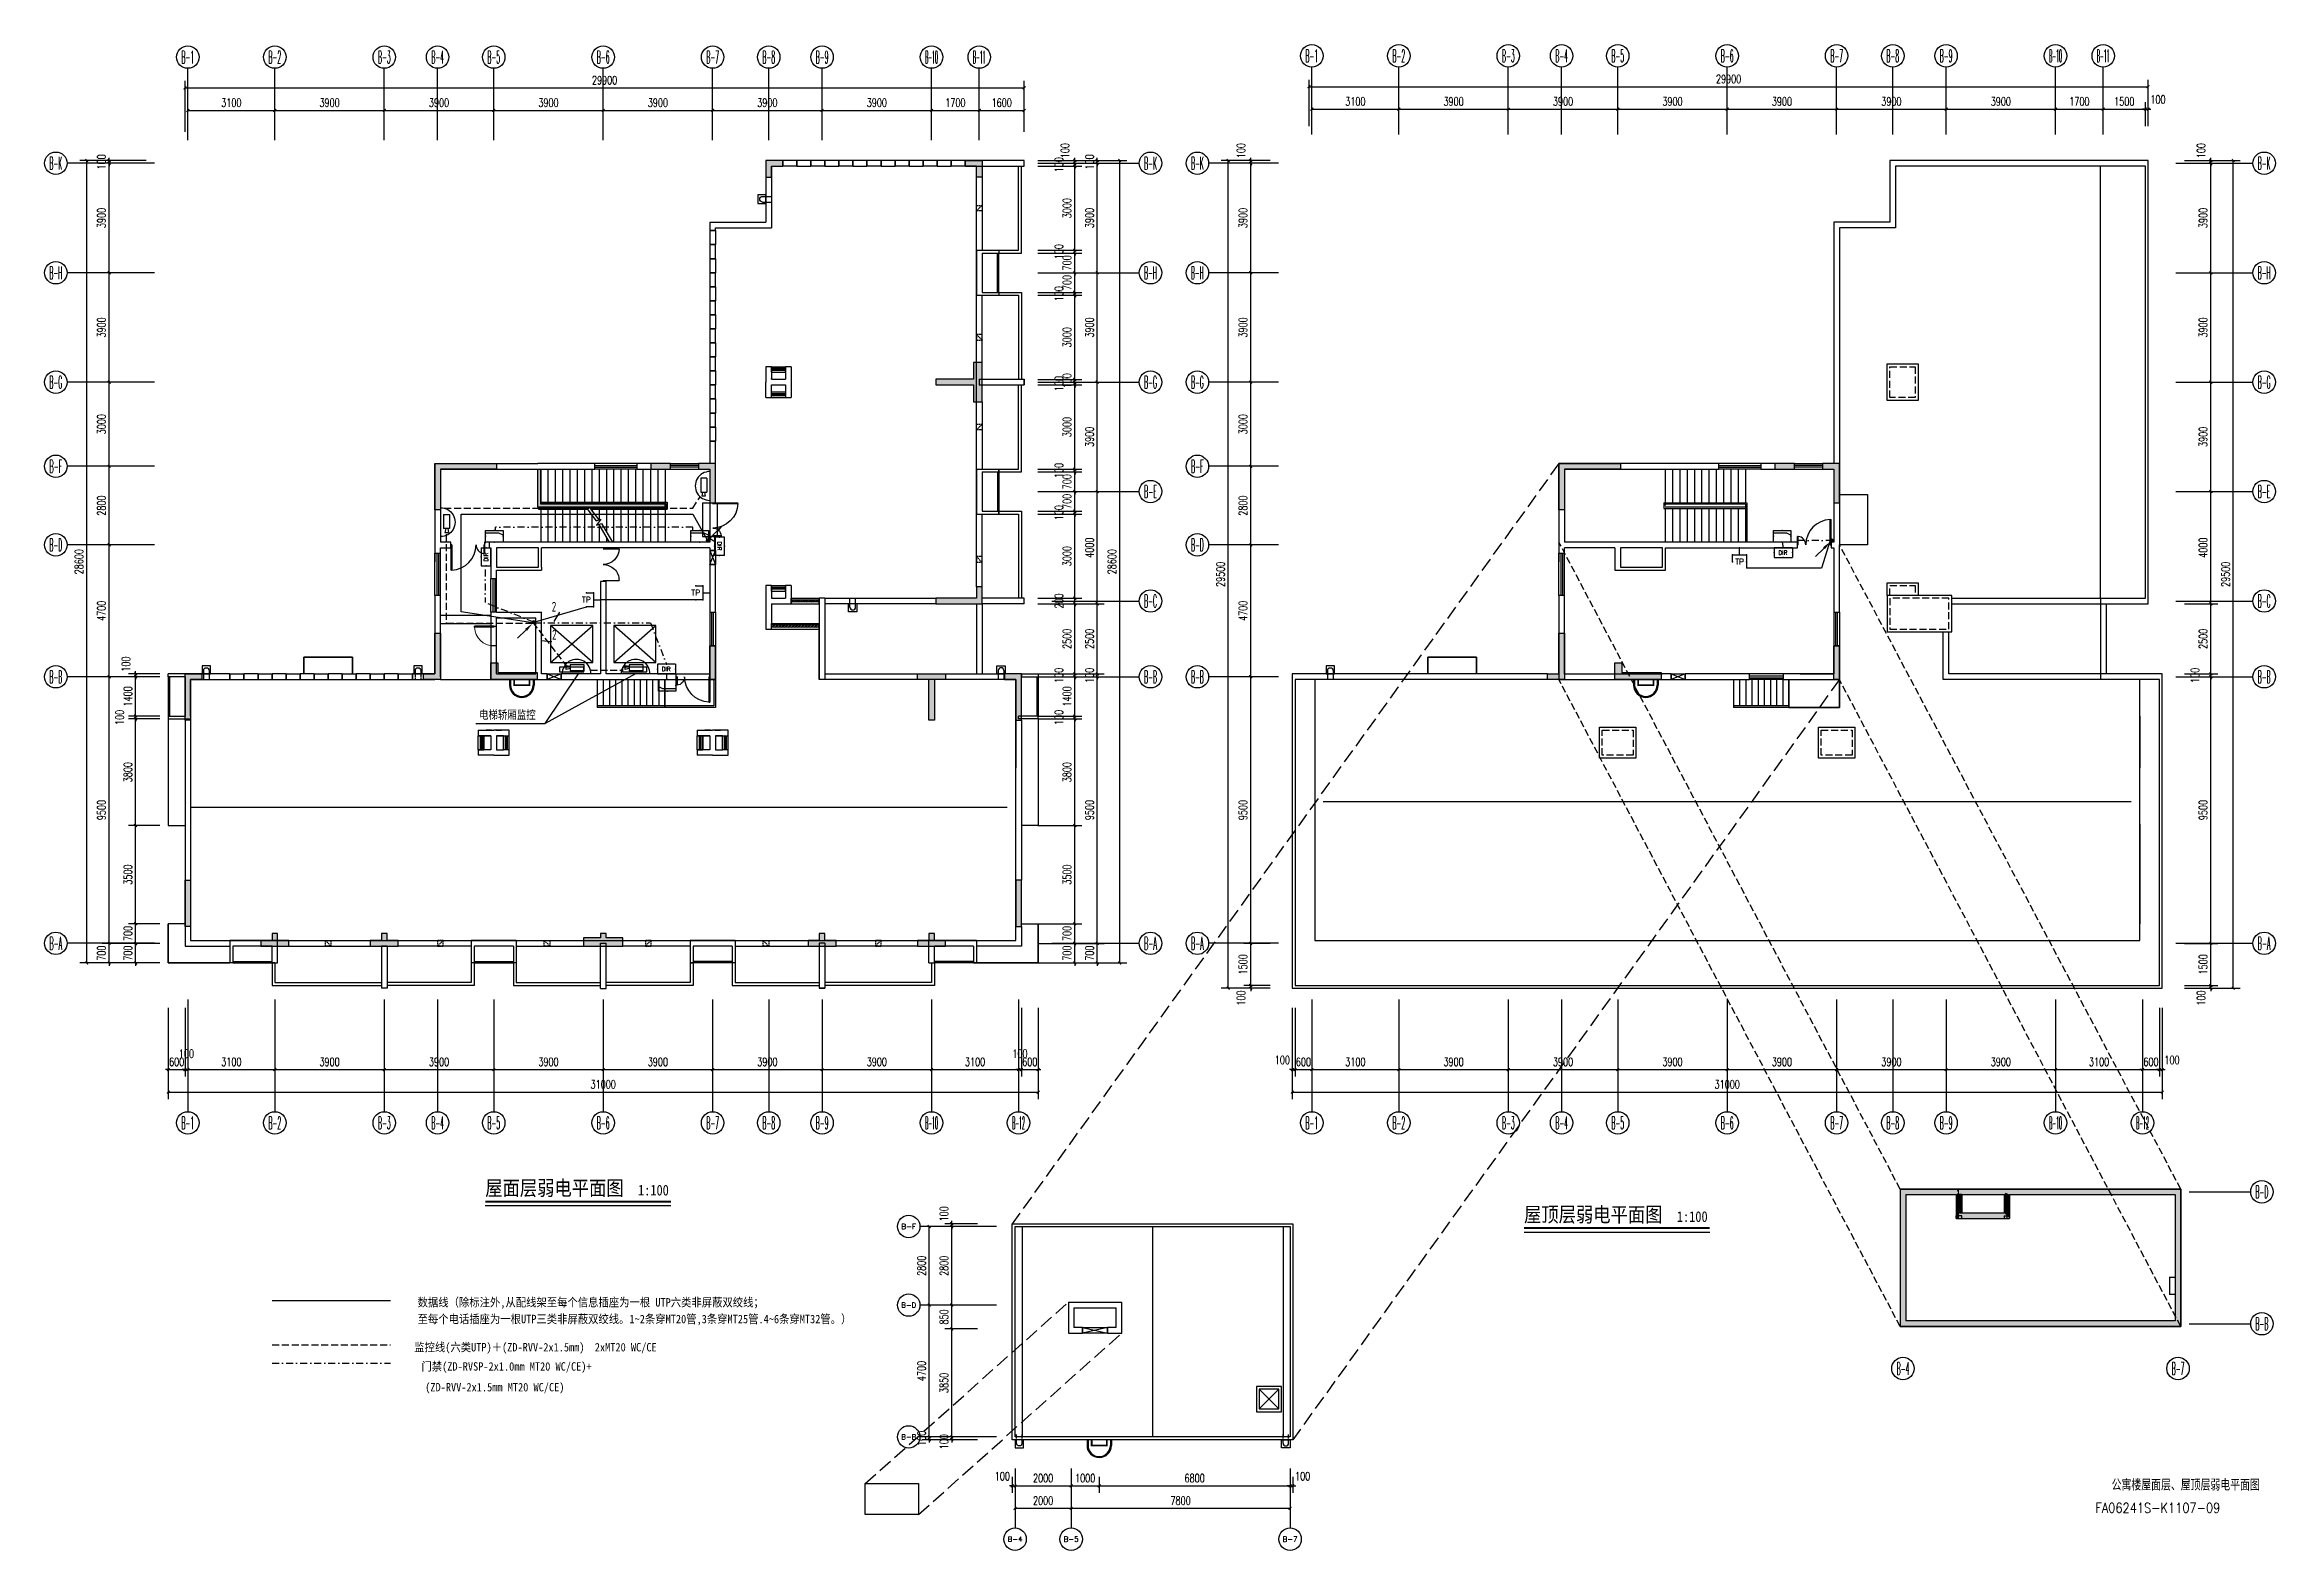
# Model space of a CAD drawing. Extents: x -41969 to 449372, y 65390 to 759577.
# Drawn here: x 369883 to 449372, y 688997 to 742661 of the extents above; entities that cross this region are included whole.
import ezdxf
from ezdxf.enums import TextEntityAlignment as Align

# ---------------------------------------------------------------- set-up
doc = ezdxf.new("R2010")
doc.units = 0
doc.header["$LTSCALE"] = 1000
doc.header["$MEASUREMENT"] = 0
doc.linetypes.add('DASH', pattern=[0.35, 0.25, -0.1])
doc.linetypes.add('DASHDOT', pattern=[1, 0.5, -0.25, 0, -0.25])
for name, color, linetype in [('0-电气文字', 6, 'Continuous'), ('AXIS', 253, 'Continuous'), ('AXIS_TEXT', 7, 'Continuous'), ('DIM-照明', 3, 'Continuous'), ('DIM_SYMB', 3, 'Continuous'), ('ELEVATOR', 1, 'Continuous'), ('EQUIP-通讯', 241, 'Continuous'), ('jg新结构柱', 9, 'Continuous'), ('jz', 7, 'Continuous'), ('LINE', 4, 'Continuous'), ('LWIRE', 4, 'Continuous'), ('PUB_HATCH', 8, 'Continuous'), ('PUB_TEXT', 7, 'Continuous'), ('STAIR', 2, 'Continuous'), ('TEL_TEXT', 7, 'Continuous'), ('TWT_DIM', 3, 'Continuous'), ('WALL', 7, 'Continuous'), ('WINDOW', 2, 'Continuous'), ('WINDOW_GROUND', 21, 'Continuous'), ('WINDOW_TEXT', 7, 'Continuous'), ('WIRE-照明', 120, 'Continuous'), ('xx', 253, 'Continuous'), ('安保设备SA', 241, 'Continuous'), ('结构柱', 8, 'Continuous'), ('设备', 2, 'Continuous')]:
    doc.layers.add(name, color=color, linetype=linetype)
doc.styles.add('-宋体', font='', dxfattribs={"width": 1.3})
doc.styles.add('_HZTXT', font='txt.shx', dxfattribs={"width": 0.8, "bigfont": 'HZTXT.shx'})
doc.styles.add('_TCH_AXIS', font='COMPLEX', dxfattribs={"bigfont": 'GBCBIG'})
doc.styles.add('_TCH_DIM_T3', font='SIMPLEX', dxfattribs={"width": 0.705882, "bigfont": 'GBCBIG'})
doc.styles.add('_TEL_DIM', font='SIMPLEX', dxfattribs={"width": 0.8, "height": 3.5, "bigfont": 'HZTXT'})
doc.styles.add('COMPLEX', font='complex_.ttf')
doc.styles.add('SIMPLEX', font='SIMPLEX.SHX')
doc.styles.get("Standard").update_dxf_attribs({"font": 'gbenor.shx', "bigfont": 'gbcbig.shx'})
doc.styles.add('TK', font='GEDITXT.SHX', dxfattribs={"width": 0.85, "height": 3.5, "bigfont": 'DXT.SHX'})
doc.styles.add('宋体', font='', dxfattribs={"width": 0.85})
doc.styles.get('-宋体').set_extended_font_data('NSimSun')
doc.styles.get('宋体').set_extended_font_data('NSimSun')
doc.dimstyles.new('_TCH_ARCH&&100', dxfattribs={"dimtxt": 297.5, "dimasz": 100, "dimexe": 250, "dimexo": 300, "dimgap": 126.25, "dimtad": 1, "dimdec": 0, "dimzin": 0, "dimdsep": 46, "dimtxsty": '_TCH_DIM_T3', "dimblk": 'ARCHTICK', "dimcen": 0.09, "dimclrt": 7, "dimazin": 2, "dimtfac": 1, "dimtdec": 0, "dimtix": 1, "dimtmove": 2, "dimatfit": 3, "dimfxl": 0, "dimtolj": 1, "dimtzin": 0, "dimarcsym": 0})

msp = doc.modelspace()

# ---------------------------------------------------------------- texts
at = {"style": 'TK', "width": 0.85}
msp.add_text('FA06241S-K1107-09', height=350, dxfattribs=at).set_placement((442957.4, 690338.3))
at = {"layer": '0-电气文字', "linetype": 'Continuous', "style": '-宋体', "width": 0.8}
msp.add_text('电梯轿厢监控', height=300, dxfattribs=at).set_placement((385362.9, 718628))
at = {"layer": '0-电气文字', "color": 6, "linetype": 'Continuous', "style": '-宋体', "width": 0.9}
for s, p in [('数据线（除标注外,从配线架至每个信息插座为一根 UTP六类非屏蔽双绞线；', (383173.8, 697687.5)), ('至每个电话插座为一根UTP三类非屏蔽双绞线。1~2条穿MT20管,3条穿MT25管.4~6条穿MT32管。）', (383173.8, 697092.7)), ('监控线(六类UTP)＋(ZD-RVV-2x1.5mm)  2xMT20 WC/CE', (383054.7, 696088.6)), ('门禁(ZD-RVSP-2x1.0mm MT20 WC/CE)+', (383311.1, 695403.7)), ('(ZD-RVV-2x1.5mm MT20 WC/CE)', (383445.9, 694664))]:
    msp.add_text(s, height=300, dxfattribs=at).set_placement(p)
at = {"layer": 'AXIS', "color": 7, "style": '_TCH_AXIS'}
for s, width, p, p2 in [('B-1', 0.368421, (374760.6, 741991), (375213.1, 741991)), ('B-2', 0.33871, (377860.6, 741991), (378313.1, 741991)), ('B-3', 0.33871, (381760.6, 741991), (382213.1, 741991)), ('B-4', 0.328125, (383660.6, 741991), (384113.1, 741991)), ('B-5', 0.33871, (385660.6, 741991), (386113.1, 741991)), ('B-6', 0.33871, (389560.6, 741991), (390013.1, 741991)), ('B-7', 0.33871, (393460.6, 741991), (393913.1, 741991)), ('B-8', 0.33871, (395460.6, 741991), (395913.1, 741991)), ('B-9', 0.33871, (397360.6, 741991), (397813.1, 741991)), ('B-10', 0.272727, (401260.6, 741991), (401713.1, 741991)), ('B-11', 0.291667, (402960.6, 741991), (403413.1, 741991)), ('B-1', 0.368421, (414812.5, 742035), (415265.1, 742035)), ('B-2', 0.33871, (417912.5, 742035), (418365.1, 742035)), ('B-3', 0.33871, (421812.5, 742035), (422265.1, 742035)), ('B-4', 0.328125, (423712.5, 742035), (424165.1, 742035)), ('B-5', 0.33871, (425712.5, 742035), (426165.1, 742035)), ('B-6', 0.33871, (429612.5, 742035), (430065.1, 742035)), ('B-7', 0.33871, (433512.5, 742035), (433965.1, 742035)), ('B-8', 0.33871, (435512.5, 742035), (435965.1, 742035)), ('B-9', 0.33871, (437412.5, 742035), (437865.1, 742035)), ('B-10', 0.272727, (441312.5, 742035), (441765.1, 742035)), ('B-11', 0.291667, (443012.5, 742035), (443465.1, 742035)), ('B-K', 0.313433, (370056.6, 738205.9), (370509.1, 738205.9)), ('B-K', 0.313433, (409064.6, 738205.9), (409517.1, 738205.9)), ('B-K', 0.313433, (410732.6, 738205.9), (411185.2, 738205.9)), ('B-K', 0.313433, (448745.9, 738205.9), (449198.4, 738205.9)), ('B-H', 0.308824, (370056.6, 734305.9), (370509.1, 734305.9)), ('B-H', 0.308824, (409064.6, 734305.9), (409517.1, 734305.9)), ('B-H', 0.308824, (410732.6, 734305.9), (411185.2, 734305.9)), ('B-H', 0.308824, (448745.9, 734305.9), (449198.4, 734305.9)), ('B-G', 0.318182, (370056.6, 730405.9), (370509.1, 730405.9)), ('B-G', 0.318182, (409064.6, 730405.9), (409517.1, 730405.9)), ('B-G', 0.318182, (410732.6, 730405.9), (411185.2, 730405.9)), ('B-G', 0.318182, (448745.9, 730405.9), (449198.4, 730405.9)), ('B-F', 0.328125, (370056.6, 727405.9), (370509.1, 727405.9)), ('B-F', 0.328125, (410732.6, 727405.9), (411185.2, 727405.9)), ('B-E', 0.328125, (409064.6, 726505.9), (409517.1, 726505.9)), ('B-E', 0.328125, (448745.9, 726505.9), (449198.4, 726505.9)), ('B-D', 0.323077, (370056.6, 724605.9), (370509.1, 724605.9)), ('B-D', 0.323077, (410732.6, 724605.9), (411185.2, 724605.9)), ('B-C', 0.333333, (409064.6, 722605.9), (409517.1, 722605.9)), ('B-C', 0.333333, (448745.9, 722605.9), (449198.4, 722605.9)), ('B-B', 0.323077, (370056.6, 719905.9), (370509.1, 719905.9)), ('B-B', 0.323077, (409064.6, 719905.9), (409517.1, 719905.9)), ('B-B', 0.323077, (410732.6, 719905.9), (411185.2, 719905.9)), ('B-B', 0.323077, (448745.9, 719905.9), (449198.4, 719905.9)), ('B-A', 0.318182, (370056.6, 710405.9), (370509.1, 710405.9)), ('B-A', 0.318182, (409064.6, 710405.9), (409517.1, 710405.9)), ('B-A', 0.318182, (410732.6, 710405.9), (411185.2, 710405.9)), ('B-A', 0.318182, (448745.9, 710405.9), (449198.4, 710405.9)), ('B-1', 0.368421, (374760.6, 704005.9), (375213.1, 704005.9)), ('B-2', 0.33871, (377860.6, 704005.9), (378313.1, 704005.9)), ('B-3', 0.33871, (381760.6, 704005.9), (382213.1, 704005.9)), ('B-4', 0.328125, (383660.6, 704005.9), (384113.1, 704005.9)), ('B-5', 0.33871, (385660.6, 704005.9), (386113.1, 704005.9)), ('B-6', 0.33871, (389560.6, 704005.9), (390013.1, 704005.9)), ('B-7', 0.33871, (393460.6, 704005.9), (393913.1, 704005.9)), ('B-8', 0.33871, (395460.6, 704005.9), (395913.1, 704005.9)), ('B-9', 0.33871, (397360.6, 704005.9), (397813.1, 704005.9)), ('B-10', 0.272727, (401260.6, 704005.9), (401713.1, 704005.9)), ('B-12', 0.272727, (404360.6, 704005.9), (404813.1, 704005.9)), ('B-1', 0.368421, (414812.5, 704005.9), (415265.1, 704005.9)), ('B-2', 0.33871, (417912.5, 704005.9), (418365.1, 704005.9)), ('B-3', 0.33871, (421812.5, 704005.9), (422265.1, 704005.9)), ('B-4', 0.328125, (423712.5, 704005.9), (424165.1, 704005.9)), ('B-5', 0.33871, (425712.5, 704005.9), (426165.1, 704005.9)), ('B-6', 0.33871, (429612.5, 704005.9), (430065.1, 704005.9)), ('B-7', 0.33871, (433512.5, 704005.9), (433965.1, 704005.9)), ('B-8', 0.33871, (435512.5, 704005.9), (435965.1, 704005.9)), ('B-9', 0.33871, (437412.5, 704005.9), (437865.1, 704005.9)), ('B-10', 0.272727, (441312.5, 704005.9), (441765.1, 704005.9)), ('B-12', 0.272727, (444412.5, 704005.9), (444865.1, 704005.9)), ('B-D', 0.323077, (448665.9, 701549.1), (449118.5, 701549.1)), ('B-B', 0.323077, (448665.9, 696849.1), (449118.5, 696849.1)), ('B-4', 0.328125, (435875.9, 695253.7), (436328.4, 695253.7)), ('B-7', 0.33871, (445675.9, 695253.7), (446128.4, 695253.7))]:
    msp.add_text(s, height=452.55, dxfattribs=dict(at, width=width)).set_placement(p, p2, align=Align.FIT)
at = {"layer": 'PUB_TEXT', "style": '宋体', "width": 0.85}
for s, height, p in [('屋面层弱电平面图', 531.65, (385583.9, 701645.6)), ('1:100', 379.75, (391027.8, 701645.6)), ('屋顶层弱电平面图', 531.65, (422600.1, 700703.5)), ('1:100', 379.75, (428044, 700703.5))]:
    msp.add_text(s, height=height, dxfattribs=at).set_placement(p)
at = {"layer": 'PUB_TEXT', "linetype": 'Continuous', "style": '_HZTXT', "width": 0.8}
msp.add_text('公寓楼屋面层、屋顶层弱电平面图', height=400, dxfattribs=at).set_placement((443536.5, 691130.8))

# ---------------------------------------------------------------- blocks, each defined once
blk = doc.blocks.new('_lift')
at = {"color": 9}
for p, q in [((0.288, 0.5), (-0.288, 0.5)), ((-0.288, 0.5), (-0.288, 0.4)), ((0.288, 0.4), (0.288, 0.5)), ((0.5, 0.3), (-0.5, 0.3)), ((0.5, 0.3), (-0.5, -0.5)), ((-0.5, 0.3), (0.5, -0.5)), ((-0.5, 0.3), (-0.5, -0.5)), ((-0.288, 0.4), (0.288, 0.4)), ((0.5, -0.5), (0.5, 0.3)), ((-0.5, -0.5), (0.5, -0.5))]:
    blk.add_line(p, q, dxfattribs=at)
blk = doc.blocks.new('A$C48E458F6')
at = {"linetype": 'DASH', "ltscale": 0.2}
for p, q in [((-100, -7), (-100, 187)), ((100, -7), (100, 187))]:
    blk.add_line(p, q, dxfattribs=at)
for p, q in [((-100, -130), (-100, -7)), ((100, -130), (100, -7))]:
    blk.add_line(p, q)
blk.add_lwpolyline([(-150, -7), (150, -7), (150, -300), (-150, -300)], close=True)
blk.add_arc((0, -130), 100, 180, 0)
blk = doc.blocks.new('_AXISO')
blk.add_circle((0, 0), 0.5)
at = {"layer": 'AXIS_TEXT', "style": 'COMPLEX', "width": 1.041667}
blk.add_attdef('A', text='', height=0.56, dxfattribs=at).set_placement((-0.25, -0.28), (0.25, -0.28), align=Align.FIT)
blk = doc.blocks.new('_ArchTick')
at = {"color": 0, "linetype": 'ByBlock', "const_width": 0.4}
blk.add_lwpolyline([(-0.5, -0.5), (0.5, 0.5)], dxfattribs=at)
blk = doc.blocks.new('*D118')
at = {"layer": 'AXIS', "color": 0, "lineweight": -2}
for p, q in [((373987, 720232), (372874, 720232)), ((373124, 720232), (373124, 720332)), ((373124, 720132), (373124, 720232)), ((373987, 720132), (372874, 720132)), ((373124, 720132), (373124, 720032))]:
    blk.add_line(p, q, dxfattribs=at)
at = {"layer": 'Defpoints', "color": 0}
for p in [(373124, 720232), (374287, 720232), (374287, 720132)]:
    blk.add_point(p, dxfattribs=at)
at = {"layer": 'AXIS', "color": 0, "lineweight": -2, "xscale": 100, "yscale": 100, "zscale": 100}
for p, rotation in [((373124, 720232), 270), ((373124, 720132), 90)]:
    blk.add_blockref('_ArchTick', p, dxfattribs=dict(at, rotation=rotation))
at = {"layer": 'AXIS', "color": 7, "insert": (372779, 720582), "char_height": 297.5, "attachment_point": 5, "rotation": 90, "style": '_TCH_DIM_T3'}
blk.add_mtext('\\A1;100', dxfattribs=at)
blk = doc.blocks.new('*D119')
at = {"layer": 'AXIS', "color": 0, "lineweight": -2}
for p, q in [((373987, 720132), (372874, 720132)), ((373124, 718732), (373124, 720132)), ((373987, 718732), (372874, 718732))]:
    blk.add_line(p, q, dxfattribs=at)
at = {"layer": 'Defpoints', "color": 0}
for p in [(373124, 720132), (374287, 720132), (374287, 718732)]:
    blk.add_point(p, dxfattribs=at)
at = {"layer": 'AXIS', "color": 0, "lineweight": -2, "xscale": 100, "yscale": 100, "zscale": 100}
for p, rotation in [((373124, 720132), 90), ((373124, 718732), 270)]:
    blk.add_blockref('_ArchTick', p, dxfattribs=dict(at, rotation=rotation))
at = {"layer": 'AXIS', "color": 7, "insert": (372849, 719432), "char_height": 297.5, "attachment_point": 5, "rotation": 90, "style": '_TCH_DIM_T3'}
blk.add_mtext('\\A1;1400', dxfattribs=at)
blk = doc.blocks.new('*D120')
at = {"layer": 'AXIS', "color": 0, "lineweight": -2}
for p, q in [((373987, 718732), (372874, 718732)), ((373987, 718632), (372874, 718632)), ((373124, 718732), (373124, 718832)), ((373124, 718632), (373124, 718732)), ((373124, 718632), (373124, 718532))]:
    blk.add_line(p, q, dxfattribs=at)
at = {"layer": 'Defpoints', "color": 0}
for p in [(373124, 718732), (374287, 718732), (374287, 718632)]:
    blk.add_point(p, dxfattribs=at)
at = {"layer": 'AXIS', "color": 0, "lineweight": -2, "xscale": 100, "yscale": 100, "zscale": 100}
for p, rotation in [((373124, 718732), 270), ((373124, 718632), 90)]:
    blk.add_blockref('_ArchTick', p, dxfattribs=dict(at, rotation=rotation))
at = {"layer": 'AXIS', "color": 7, "insert": (372556, 718682), "char_height": 297.5, "attachment_point": 5, "rotation": 90, "style": '_TCH_DIM_T3'}
blk.add_mtext('\\A1;100', dxfattribs=at)
blk = doc.blocks.new('*D121')
at = {"layer": 'AXIS', "color": 0, "lineweight": -2}
for p, q in [((373987, 718632), (372874, 718632)), ((373124, 714832), (373124, 718632)), ((373987, 714832), (372874, 714832))]:
    blk.add_line(p, q, dxfattribs=at)
at = {"layer": 'Defpoints', "color": 0}
for p in [(373124, 718632), (374287, 718632), (374287, 714832)]:
    blk.add_point(p, dxfattribs=at)
at = {"layer": 'AXIS', "color": 0, "lineweight": -2, "xscale": 100, "yscale": 100, "zscale": 100}
for p, rotation in [((373124, 718632), 90), ((373124, 714832), 270)]:
    blk.add_blockref('_ArchTick', p, dxfattribs=dict(at, rotation=rotation))
at = {"layer": 'AXIS', "color": 7, "insert": (372849, 716732), "char_height": 297.5, "attachment_point": 5, "rotation": 90, "style": '_TCH_DIM_T3'}
blk.add_mtext('\\A1;3800', dxfattribs=at)
blk = doc.blocks.new('*D122')
at = {"layer": 'AXIS', "color": 0, "lineweight": -2}
for p, q in [((373987, 714832), (372874, 714832)), ((373124, 711332), (373124, 714832)), ((373987, 711332), (372874, 711332))]:
    blk.add_line(p, q, dxfattribs=at)
at = {"layer": 'Defpoints', "color": 0}
for p in [(373124, 714832), (374287, 714832), (374287, 711332)]:
    blk.add_point(p, dxfattribs=at)
at = {"layer": 'AXIS', "color": 0, "lineweight": -2, "xscale": 100, "yscale": 100, "zscale": 100}
for p, rotation in [((373124, 714832), 90), ((373124, 711332), 270)]:
    blk.add_blockref('_ArchTick', p, dxfattribs=dict(at, rotation=rotation))
at = {"layer": 'AXIS', "color": 7, "insert": (372849, 713082), "char_height": 297.5, "attachment_point": 5, "rotation": 90, "style": '_TCH_DIM_T3'}
blk.add_mtext('\\A1;3500', dxfattribs=at)
blk = doc.blocks.new('*D123')
at = {"layer": 'AXIS', "color": 0, "lineweight": -2}
for p, q in [((373124, 711332), (373124, 711432)), ((373987, 711332), (372874, 711332)), ((373124, 710632), (373124, 711332)), ((373987, 710632), (372874, 710632)), ((373124, 710632), (373124, 710532))]:
    blk.add_line(p, q, dxfattribs=at)
at = {"layer": 'Defpoints', "color": 0}
for p in [(373124, 711332), (374287, 711332), (374287, 710632)]:
    blk.add_point(p, dxfattribs=at)
at = {"layer": 'AXIS', "color": 0, "lineweight": -2, "xscale": 100, "yscale": 100, "zscale": 100}
for p, rotation in [((373124, 711332), 270), ((373124, 710632), 90)]:
    blk.add_blockref('_ArchTick', p, dxfattribs=dict(at, rotation=rotation))
at = {"layer": 'AXIS', "color": 7, "insert": (372849, 710982), "char_height": 297.5, "attachment_point": 5, "rotation": 90, "style": '_TCH_DIM_T3'}
blk.add_mtext('\\A1;700', dxfattribs=at)
blk = doc.blocks.new('*D124')
at = {"layer": 'AXIS', "color": 0, "lineweight": -2}
for p, q in [((373124, 710632), (373124, 710732)), ((373987, 710632), (372874, 710632)), ((373987, 709932), (372874, 709932)), ((373124, 709932), (373124, 710632)), ((373124, 709932), (373124, 709832))]:
    blk.add_line(p, q, dxfattribs=at)
at = {"layer": 'Defpoints', "color": 0}
for p in [(373124, 710632), (374287, 710632), (374287, 709932)]:
    blk.add_point(p, dxfattribs=at)
at = {"layer": 'AXIS', "color": 0, "lineweight": -2, "xscale": 100, "yscale": 100, "zscale": 100}
for p, rotation in [((373124, 710632), 270), ((373124, 709932), 90)]:
    blk.add_blockref('_ArchTick', p, dxfattribs=dict(at, rotation=rotation))
at = {"layer": 'AXIS', "color": 7, "insert": (372849, 710282), "char_height": 297.5, "attachment_point": 5, "rotation": 90, "style": '_TCH_DIM_T3'}
blk.add_mtext('\\A1;700', dxfattribs=at)
blk = doc.blocks.new('*D125')
at = {"layer": 'AXIS', "color": 0, "lineweight": -2}
for p, q in [((406591, 710632), (406591, 710732)), ((405277, 710632), (406841, 710632)), ((405277, 709932), (406841, 709932)), ((406591, 709932), (406591, 710632)), ((406591, 709932), (406591, 709832))]:
    blk.add_line(p, q, dxfattribs=at)
at = {"layer": 'Defpoints', "color": 0}
for p in [(404977, 710632), (404977, 709932), (406591, 710632)]:
    blk.add_point(p, dxfattribs=at)
at = {"layer": 'AXIS', "color": 0, "lineweight": -2, "xscale": 100, "yscale": 100, "zscale": 100}
for p, rotation in [((406591, 710632), 270), ((406591, 709932), 90)]:
    blk.add_blockref('_ArchTick', p, dxfattribs=dict(at, rotation=rotation))
at = {"layer": 'AXIS', "color": 7, "insert": (406316, 710282), "char_height": 297.5, "attachment_point": 5, "rotation": 90, "style": '_TCH_DIM_T3'}
blk.add_mtext('\\A1;700', dxfattribs=at)
blk = doc.blocks.new('*D126')
at = {"layer": 'AXIS', "color": 0, "lineweight": -2}
for p, q in [((406591, 711332), (406591, 711432)), ((405277, 711332), (406841, 711332)), ((406591, 710632), (406591, 711332)), ((405277, 710632), (406841, 710632)), ((406591, 710632), (406591, 710532))]:
    blk.add_line(p, q, dxfattribs=at)
at = {"layer": 'Defpoints', "color": 0}
for p in [(404977, 711332), (406591, 711332), (404977, 710632)]:
    blk.add_point(p, dxfattribs=at)
at = {"layer": 'AXIS', "color": 0, "lineweight": -2, "xscale": 100, "yscale": 100, "zscale": 100}
for p, rotation in [((406591, 711332), 270), ((406591, 710632), 90)]:
    blk.add_blockref('_ArchTick', p, dxfattribs=dict(at, rotation=rotation))
at = {"layer": 'AXIS', "color": 7, "insert": (406316, 710982), "char_height": 297.5, "attachment_point": 5, "rotation": 90, "style": '_TCH_DIM_T3'}
blk.add_mtext('\\A1;700', dxfattribs=at)
blk = doc.blocks.new('*D127')
at = {"layer": 'AXIS', "color": 0, "lineweight": -2}
for p, q in [((405277, 714832), (406841, 714832)), ((406591, 711332), (406591, 714832)), ((405277, 711332), (406841, 711332))]:
    blk.add_line(p, q, dxfattribs=at)
at = {"layer": 'Defpoints', "color": 0}
for p in [(404977, 714832), (406591, 714832), (404977, 711332)]:
    blk.add_point(p, dxfattribs=at)
at = {"layer": 'AXIS', "color": 0, "lineweight": -2, "xscale": 100, "yscale": 100, "zscale": 100}
for p, rotation in [((406591, 714832), 90), ((406591, 711332), 270)]:
    blk.add_blockref('_ArchTick', p, dxfattribs=dict(at, rotation=rotation))
at = {"layer": 'AXIS', "color": 7, "insert": (406316, 713082), "char_height": 297.5, "attachment_point": 5, "rotation": 90, "style": '_TCH_DIM_T3'}
blk.add_mtext('\\A1;3500', dxfattribs=at)
blk = doc.blocks.new('*D128')
at = {"layer": 'AXIS', "color": 0, "lineweight": -2}
for p, q in [((405277, 718632), (406841, 718632)), ((406591, 714832), (406591, 718632)), ((405277, 714832), (406841, 714832))]:
    blk.add_line(p, q, dxfattribs=at)
at = {"layer": 'Defpoints', "color": 0}
for p in [(404977, 718632), (406591, 718632), (404977, 714832)]:
    blk.add_point(p, dxfattribs=at)
at = {"layer": 'AXIS', "color": 0, "lineweight": -2, "xscale": 100, "yscale": 100, "zscale": 100}
for p, rotation in [((406591, 718632), 90), ((406591, 714832), 270)]:
    blk.add_blockref('_ArchTick', p, dxfattribs=dict(at, rotation=rotation))
at = {"layer": 'AXIS', "color": 7, "insert": (406316, 716732), "char_height": 297.5, "attachment_point": 5, "rotation": 90, "style": '_TCH_DIM_T3'}
blk.add_mtext('\\A1;3800', dxfattribs=at)
blk = doc.blocks.new('*D129')
at = {"layer": 'AXIS', "color": 0, "lineweight": -2}
for p, q in [((405277, 718732), (406841, 718732)), ((405277, 718632), (406841, 718632)), ((406591, 718732), (406591, 718832)), ((406591, 718632), (406591, 718732)), ((406591, 718632), (406591, 718532))]:
    blk.add_line(p, q, dxfattribs=at)
at = {"layer": 'Defpoints', "color": 0}
for p in [(404977, 718732), (404977, 718632), (406591, 718732)]:
    blk.add_point(p, dxfattribs=at)
at = {"layer": 'AXIS', "color": 0, "lineweight": -2, "xscale": 100, "yscale": 100, "zscale": 100}
for p, rotation in [((406591, 718732), 270), ((406591, 718632), 90)]:
    blk.add_blockref('_ArchTick', p, dxfattribs=dict(at, rotation=rotation))
at = {"layer": 'AXIS', "color": 7, "insert": (406023, 718682), "char_height": 297.5, "attachment_point": 5, "rotation": 90, "style": '_TCH_DIM_T3'}
blk.add_mtext('\\A1;100', dxfattribs=at)
blk = doc.blocks.new('*D130')
at = {"layer": 'AXIS', "color": 0, "lineweight": -2}
for p, q in [((405277, 720132), (406841, 720132)), ((406591, 718732), (406591, 720132)), ((405277, 718732), (406841, 718732))]:
    blk.add_line(p, q, dxfattribs=at)
at = {"layer": 'Defpoints', "color": 0}
for p in [(404977, 720132), (406591, 720132), (404977, 718732)]:
    blk.add_point(p, dxfattribs=at)
at = {"layer": 'AXIS', "color": 0, "lineweight": -2, "xscale": 100, "yscale": 100, "zscale": 100}
for p, rotation in [((406591, 720132), 90), ((406591, 718732), 270)]:
    blk.add_blockref('_ArchTick', p, dxfattribs=dict(at, rotation=rotation))
at = {"layer": 'AXIS', "color": 7, "insert": (406316, 719432), "char_height": 297.5, "attachment_point": 5, "rotation": 90, "style": '_TCH_DIM_T3'}
blk.add_mtext('\\A1;1400', dxfattribs=at)
blk = doc.blocks.new('*D131')
at = {"layer": 'AXIS', "color": 0, "lineweight": -2}
for p, q in [((405277, 720232), (406841, 720232)), ((406591, 720232), (406591, 720332)), ((406591, 720132), (406591, 720232)), ((405277, 720132), (406841, 720132)), ((406591, 720132), (406591, 720032))]:
    blk.add_line(p, q, dxfattribs=at)
at = {"layer": 'Defpoints', "color": 0}
for p in [(404977, 720232), (406591, 720232), (404977, 720132)]:
    blk.add_point(p, dxfattribs=at)
at = {"layer": 'AXIS', "color": 0, "lineweight": -2, "xscale": 100, "yscale": 100, "zscale": 100}
for p, rotation in [((406591, 720232), 270), ((406591, 720132), 90)]:
    blk.add_blockref('_ArchTick', p, dxfattribs=dict(at, rotation=rotation))
at = {"layer": 'AXIS', "color": 7, "insert": (406023, 720182), "char_height": 297.5, "attachment_point": 5, "rotation": 90, "style": '_TCH_DIM_T3'}
blk.add_mtext('\\A1;100', dxfattribs=at)
blk = doc.blocks.new('*D132')
at = {"layer": 'AXIS', "color": 0, "lineweight": -2}
for p, q in [((405277, 722732), (406841, 722732)), ((406591, 720232), (406591, 722732)), ((405277, 720232), (406841, 720232))]:
    blk.add_line(p, q, dxfattribs=at)
at = {"layer": 'Defpoints', "color": 0}
for p in [(404977, 722732), (406591, 722732), (404977, 720232)]:
    blk.add_point(p, dxfattribs=at)
at = {"layer": 'AXIS', "color": 0, "lineweight": -2, "xscale": 100, "yscale": 100, "zscale": 100}
for p, rotation in [((406591, 722732), 90), ((406591, 720232), 270)]:
    blk.add_blockref('_ArchTick', p, dxfattribs=dict(at, rotation=rotation))
at = {"layer": 'AXIS', "color": 7, "insert": (406316, 721482), "char_height": 297.5, "attachment_point": 5, "rotation": 90, "style": '_TCH_DIM_T3'}
blk.add_mtext('\\A1;2500', dxfattribs=at)
blk = doc.blocks.new('*D133')
at = {"layer": 'AXIS', "color": 0, "lineweight": -2}
for p, q in [((405277, 722932), (406841, 722932)), ((405277, 722732), (406841, 722732)), ((406591, 722932), (406591, 723032)), ((406591, 722732), (406591, 722932)), ((406591, 722732), (406591, 722632))]:
    blk.add_line(p, q, dxfattribs=at)
at = {"layer": 'Defpoints', "color": 0}
for p in [(404977, 722932), (404977, 722732), (406591, 722932)]:
    blk.add_point(p, dxfattribs=at)
at = {"layer": 'AXIS', "color": 0, "lineweight": -2, "xscale": 100, "yscale": 100, "zscale": 100}
for p, rotation in [((406591, 722932), 270), ((406591, 722732), 90)]:
    blk.add_blockref('_ArchTick', p, dxfattribs=dict(at, rotation=rotation))
at = {"layer": 'AXIS', "color": 7, "insert": (406023, 722832), "char_height": 297.5, "attachment_point": 5, "rotation": 90, "style": '_TCH_DIM_T3'}
blk.add_mtext('\\A1;200', dxfattribs=at)
blk = doc.blocks.new('*D134')
at = {"layer": 'AXIS', "color": 0, "lineweight": -2}
for p, q in [((405277, 725932), (406841, 725932)), ((406591, 722932), (406591, 725932)), ((405277, 722932), (406841, 722932))]:
    blk.add_line(p, q, dxfattribs=at)
at = {"layer": 'Defpoints', "color": 0}
for p in [(404977, 725932), (406591, 725932), (404977, 722932)]:
    blk.add_point(p, dxfattribs=at)
at = {"layer": 'AXIS', "color": 0, "lineweight": -2, "xscale": 100, "yscale": 100, "zscale": 100}
for p, rotation in [((406591, 725932), 90), ((406591, 722932), 270)]:
    blk.add_blockref('_ArchTick', p, dxfattribs=dict(at, rotation=rotation))
at = {"layer": 'AXIS', "color": 7, "insert": (406316, 724432), "char_height": 297.5, "attachment_point": 5, "rotation": 90, "style": '_TCH_DIM_T3'}
blk.add_mtext('\\A1;3000', dxfattribs=at)
blk = doc.blocks.new('*D135')
at = {"layer": 'AXIS', "color": 0, "lineweight": -2}
for p, q in [((405277, 726032), (406841, 726032)), ((405277, 725932), (406841, 725932)), ((406591, 726032), (406591, 726132)), ((406591, 725932), (406591, 726032)), ((406591, 725932), (406591, 725832))]:
    blk.add_line(p, q, dxfattribs=at)
at = {"layer": 'Defpoints', "color": 0}
for p in [(404977, 726032), (404977, 725932), (406591, 726032)]:
    blk.add_point(p, dxfattribs=at)
at = {"layer": 'AXIS', "color": 0, "lineweight": -2, "xscale": 100, "yscale": 100, "zscale": 100}
for p, rotation in [((406591, 726032), 270), ((406591, 725932), 90)]:
    blk.add_blockref('_ArchTick', p, dxfattribs=dict(at, rotation=rotation))
at = {"layer": 'AXIS', "color": 7, "insert": (406023, 725982), "char_height": 297.5, "attachment_point": 5, "rotation": 90, "style": '_TCH_DIM_T3'}
blk.add_mtext('\\A1;100', dxfattribs=at)
blk = doc.blocks.new('*D136')
at = {"layer": 'AXIS', "color": 0, "lineweight": -2}
for p, q in [((405277, 726732), (406841, 726732)), ((406591, 726732), (406591, 726832)), ((406591, 726032), (406591, 726732)), ((405277, 726032), (406841, 726032)), ((406591, 726032), (406591, 725932))]:
    blk.add_line(p, q, dxfattribs=at)
at = {"layer": 'Defpoints', "color": 0}
for p in [(404977, 726732), (406591, 726732), (404977, 726032)]:
    blk.add_point(p, dxfattribs=at)
at = {"layer": 'AXIS', "color": 0, "lineweight": -2, "xscale": 100, "yscale": 100, "zscale": 100}
for p, rotation in [((406591, 726732), 270), ((406591, 726032), 90)]:
    blk.add_blockref('_ArchTick', p, dxfattribs=dict(at, rotation=rotation))
at = {"layer": 'AXIS', "color": 7, "insert": (406316, 726382), "char_height": 297.5, "attachment_point": 5, "rotation": 90, "style": '_TCH_DIM_T3'}
blk.add_mtext('\\A1;700', dxfattribs=at)
blk = doc.blocks.new('*D137')
at = {"layer": 'AXIS', "color": 0, "lineweight": -2}
for p, q in [((405277, 727432), (406841, 727432)), ((406591, 727432), (406591, 727532)), ((406591, 726732), (406591, 727432)), ((405277, 726732), (406841, 726732)), ((406591, 726732), (406591, 726632))]:
    blk.add_line(p, q, dxfattribs=at)
at = {"layer": 'Defpoints', "color": 0}
for p in [(404977, 727432), (406591, 727432), (404977, 726732)]:
    blk.add_point(p, dxfattribs=at)
at = {"layer": 'AXIS', "color": 0, "lineweight": -2, "xscale": 100, "yscale": 100, "zscale": 100}
for p, rotation in [((406591, 727432), 270), ((406591, 726732), 90)]:
    blk.add_blockref('_ArchTick', p, dxfattribs=dict(at, rotation=rotation))
at = {"layer": 'AXIS', "color": 7, "insert": (406316, 727082), "char_height": 297.5, "attachment_point": 5, "rotation": 90, "style": '_TCH_DIM_T3'}
blk.add_mtext('\\A1;700', dxfattribs=at)
blk = doc.blocks.new('*D138')
at = {"layer": 'AXIS', "color": 0, "lineweight": -2}
for p, q in [((405277, 727532), (406841, 727532)), ((405277, 727432), (406841, 727432)), ((406591, 727532), (406591, 727632)), ((406591, 727432), (406591, 727532)), ((406591, 727432), (406591, 727332))]:
    blk.add_line(p, q, dxfattribs=at)
at = {"layer": 'Defpoints', "color": 0}
for p in [(404977, 727532), (404977, 727432), (406591, 727532)]:
    blk.add_point(p, dxfattribs=at)
at = {"layer": 'AXIS', "color": 0, "lineweight": -2, "xscale": 100, "yscale": 100, "zscale": 100}
for p, rotation in [((406591, 727532), 270), ((406591, 727432), 90)]:
    blk.add_blockref('_ArchTick', p, dxfattribs=dict(at, rotation=rotation))
at = {"layer": 'AXIS', "color": 7, "insert": (406023, 727482), "char_height": 297.5, "attachment_point": 5, "rotation": 90, "style": '_TCH_DIM_T3'}
blk.add_mtext('\\A1;100', dxfattribs=at)
blk = doc.blocks.new('*D139')
at = {"layer": 'AXIS', "color": 0, "lineweight": -2}
for p, q in [((405277, 730532), (406841, 730532)), ((406591, 727532), (406591, 730532)), ((405277, 727532), (406841, 727532))]:
    blk.add_line(p, q, dxfattribs=at)
at = {"layer": 'Defpoints', "color": 0}
for p in [(404977, 730532), (406591, 730532), (404977, 727532)]:
    blk.add_point(p, dxfattribs=at)
at = {"layer": 'AXIS', "color": 0, "lineweight": -2, "xscale": 100, "yscale": 100, "zscale": 100}
for p, rotation in [((406591, 730532), 90), ((406591, 727532), 270)]:
    blk.add_blockref('_ArchTick', p, dxfattribs=dict(at, rotation=rotation))
at = {"layer": 'AXIS', "color": 7, "insert": (406316, 729032), "char_height": 297.5, "attachment_point": 5, "rotation": 90, "style": '_TCH_DIM_T3'}
blk.add_mtext('\\A1;3000', dxfattribs=at)
blk = doc.blocks.new('*D140')
at = {"layer": 'AXIS', "color": 0, "lineweight": -2}
for p, q in [((405277, 730632), (406841, 730632)), ((405277, 730532), (406841, 730532)), ((406591, 730632), (406591, 730732)), ((406591, 730532), (406591, 730632)), ((406591, 730532), (406591, 730432))]:
    blk.add_line(p, q, dxfattribs=at)
at = {"layer": 'Defpoints', "color": 0}
for p in [(404977, 730632), (404977, 730532), (406591, 730632)]:
    blk.add_point(p, dxfattribs=at)
at = {"layer": 'AXIS', "color": 0, "lineweight": -2, "xscale": 100, "yscale": 100, "zscale": 100}
for p, rotation in [((406591, 730632), 270), ((406591, 730532), 90)]:
    blk.add_blockref('_ArchTick', p, dxfattribs=dict(at, rotation=rotation))
at = {"layer": 'AXIS', "color": 7, "insert": (406023, 730582), "char_height": 297.5, "attachment_point": 5, "rotation": 90, "style": '_TCH_DIM_T3'}
blk.add_mtext('\\A1;100', dxfattribs=at)
blk = doc.blocks.new('*D141')
at = {"layer": 'AXIS', "color": 0, "lineweight": -2}
for p, q in [((405277, 730732), (406841, 730732)), ((405277, 730632), (406841, 730632)), ((406591, 730732), (406591, 730832)), ((406591, 730632), (406591, 730732)), ((406591, 730632), (406591, 730532))]:
    blk.add_line(p, q, dxfattribs=at)
at = {"layer": 'Defpoints', "color": 0}
for p in [(404977, 730732), (404977, 730632), (406591, 730732)]:
    blk.add_point(p, dxfattribs=at)
at = {"layer": 'AXIS', "color": 0, "lineweight": -2, "xscale": 100, "yscale": 100, "zscale": 100}
for p, rotation in [((406591, 730732), 270), ((406591, 730632), 90)]:
    blk.add_blockref('_ArchTick', p, dxfattribs=dict(at, rotation=rotation))
at = {"layer": 'AXIS', "color": 7, "insert": (406316, 730682), "char_height": 297.5, "attachment_point": 5, "rotation": 90, "style": '_TCH_DIM_T3'}
blk.add_mtext('\\A1;100', dxfattribs=at)
blk = doc.blocks.new('*D142')
at = {"layer": 'AXIS', "color": 0, "lineweight": -2}
for p, q in [((405277, 733732), (406841, 733732)), ((406591, 730732), (406591, 733732)), ((405277, 730732), (406841, 730732))]:
    blk.add_line(p, q, dxfattribs=at)
at = {"layer": 'Defpoints', "color": 0}
for p in [(404977, 733732), (406591, 733732), (404977, 730732)]:
    blk.add_point(p, dxfattribs=at)
at = {"layer": 'AXIS', "color": 0, "lineweight": -2, "xscale": 100, "yscale": 100, "zscale": 100}
for p, rotation in [((406591, 733732), 90), ((406591, 730732), 270)]:
    blk.add_blockref('_ArchTick', p, dxfattribs=dict(at, rotation=rotation))
at = {"layer": 'AXIS', "color": 7, "insert": (406316, 732232), "char_height": 297.5, "attachment_point": 5, "rotation": 90, "style": '_TCH_DIM_T3'}
blk.add_mtext('\\A1;3000', dxfattribs=at)
blk = doc.blocks.new('*D143')
at = {"layer": 'AXIS', "color": 0, "lineweight": -2}
for p, q in [((405277, 733832), (406841, 733832)), ((405277, 733732), (406841, 733732)), ((406591, 733832), (406591, 733932)), ((406591, 733732), (406591, 733832)), ((406591, 733732), (406591, 733632))]:
    blk.add_line(p, q, dxfattribs=at)
at = {"layer": 'Defpoints', "color": 0}
for p in [(404977, 733832), (404977, 733732), (406591, 733832)]:
    blk.add_point(p, dxfattribs=at)
at = {"layer": 'AXIS', "color": 0, "lineweight": -2, "xscale": 100, "yscale": 100, "zscale": 100}
for p, rotation in [((406591, 733832), 270), ((406591, 733732), 90)]:
    blk.add_blockref('_ArchTick', p, dxfattribs=dict(at, rotation=rotation))
at = {"layer": 'AXIS', "color": 7, "insert": (406023, 733782), "char_height": 297.5, "attachment_point": 5, "rotation": 90, "style": '_TCH_DIM_T3'}
blk.add_mtext('\\A1;100', dxfattribs=at)
blk = doc.blocks.new('*D144')
at = {"layer": 'AXIS', "color": 0, "lineweight": -2}
for p, q in [((405277, 734532), (406841, 734532)), ((406591, 734532), (406591, 734632)), ((406591, 733832), (406591, 734532)), ((405277, 733832), (406841, 733832)), ((406591, 733832), (406591, 733732))]:
    blk.add_line(p, q, dxfattribs=at)
at = {"layer": 'Defpoints', "color": 0}
for p in [(404977, 734532), (406591, 734532), (404977, 733832)]:
    blk.add_point(p, dxfattribs=at)
at = {"layer": 'AXIS', "color": 0, "lineweight": -2, "xscale": 100, "yscale": 100, "zscale": 100}
for p, rotation in [((406591, 734532), 270), ((406591, 733832), 90)]:
    blk.add_blockref('_ArchTick', p, dxfattribs=dict(at, rotation=rotation))
at = {"layer": 'AXIS', "color": 7, "insert": (406316, 734182), "char_height": 297.5, "attachment_point": 5, "rotation": 90, "style": '_TCH_DIM_T3'}
blk.add_mtext('\\A1;700', dxfattribs=at)
blk = doc.blocks.new('*D145')
at = {"layer": 'AXIS', "color": 0, "lineweight": -2}
for p, q in [((406591, 735232), (406591, 735332)), ((405277, 735232), (406841, 735232)), ((405277, 734532), (406841, 734532)), ((406591, 734532), (406591, 735232)), ((406591, 734532), (406591, 734432))]:
    blk.add_line(p, q, dxfattribs=at)
at = {"layer": 'Defpoints', "color": 0}
for p in [(404977, 735232), (404977, 734532), (406591, 735232)]:
    blk.add_point(p, dxfattribs=at)
at = {"layer": 'AXIS', "color": 0, "lineweight": -2, "xscale": 100, "yscale": 100, "zscale": 100}
for p, rotation in [((406591, 735232), 270), ((406591, 734532), 90)]:
    blk.add_blockref('_ArchTick', p, dxfattribs=dict(at, rotation=rotation))
at = {"layer": 'AXIS', "color": 7, "insert": (406316, 734882), "char_height": 297.5, "attachment_point": 5, "rotation": 90, "style": '_TCH_DIM_T3'}
blk.add_mtext('\\A1;700', dxfattribs=at)
blk = doc.blocks.new('*D146')
at = {"layer": 'AXIS', "color": 0, "lineweight": -2}
for p, q in [((405277, 735332), (406841, 735332)), ((406591, 735332), (406591, 735432)), ((406591, 735232), (406591, 735332)), ((405277, 735232), (406841, 735232)), ((406591, 735232), (406591, 735132))]:
    blk.add_line(p, q, dxfattribs=at)
at = {"layer": 'Defpoints', "color": 0}
for p in [(404977, 735332), (406591, 735332), (404977, 735232)]:
    blk.add_point(p, dxfattribs=at)
at = {"layer": 'AXIS', "color": 0, "lineweight": -2, "xscale": 100, "yscale": 100, "zscale": 100}
for p, rotation in [((406591, 735332), 270), ((406591, 735232), 90)]:
    blk.add_blockref('_ArchTick', p, dxfattribs=dict(at, rotation=rotation))
at = {"layer": 'AXIS', "color": 7, "insert": (406023, 735282), "char_height": 297.5, "attachment_point": 5, "rotation": 90, "style": '_TCH_DIM_T3'}
blk.add_mtext('\\A1;100', dxfattribs=at)
blk = doc.blocks.new('*D147')
at = {"layer": 'AXIS', "color": 0, "lineweight": -2}
for p, q in [((405277, 738332), (406841, 738332)), ((406591, 735332), (406591, 738332)), ((405277, 735332), (406841, 735332))]:
    blk.add_line(p, q, dxfattribs=at)
at = {"layer": 'Defpoints', "color": 0}
for p in [(404977, 738332), (406591, 738332), (404977, 735332)]:
    blk.add_point(p, dxfattribs=at)
at = {"layer": 'AXIS', "color": 0, "lineweight": -2, "xscale": 100, "yscale": 100, "zscale": 100}
for p, rotation in [((406591, 738332), 90), ((406591, 735332), 270)]:
    blk.add_blockref('_ArchTick', p, dxfattribs=dict(at, rotation=rotation))
at = {"layer": 'AXIS', "color": 7, "insert": (406316, 736832), "char_height": 297.5, "attachment_point": 5, "rotation": 90, "style": '_TCH_DIM_T3'}
blk.add_mtext('\\A1;3000', dxfattribs=at)
blk = doc.blocks.new('*D148')
at = {"layer": 'AXIS', "color": 0, "lineweight": -2}
for p, q in [((406591, 738432), (406591, 738532)), ((405277, 738432), (406841, 738432)), ((405277, 738332), (406841, 738332)), ((406591, 738332), (406591, 738432)), ((406591, 738332), (406591, 738232))]:
    blk.add_line(p, q, dxfattribs=at)
at = {"layer": 'Defpoints', "color": 0}
for p in [(404977, 738432), (404977, 738332), (406591, 738432)]:
    blk.add_point(p, dxfattribs=at)
at = {"layer": 'AXIS', "color": 0, "lineweight": -2, "xscale": 100, "yscale": 100, "zscale": 100}
for p, rotation in [((406591, 738432), 270), ((406591, 738332), 90)]:
    blk.add_blockref('_ArchTick', p, dxfattribs=dict(at, rotation=rotation))
at = {"layer": 'AXIS', "color": 7, "insert": (406023, 738382), "char_height": 297.5, "attachment_point": 5, "rotation": 90, "style": '_TCH_DIM_T3'}
blk.add_mtext('\\A1;100', dxfattribs=at)
blk = doc.blocks.new('*D149')
at = {"layer": 'AXIS', "color": 0, "lineweight": -2}
for p, q in [((405277, 738532), (406841, 738532)), ((406591, 738532), (406591, 738632)), ((406591, 738432), (406591, 738532)), ((405277, 738432), (406841, 738432)), ((406591, 738432), (406591, 738332))]:
    blk.add_line(p, q, dxfattribs=at)
at = {"layer": 'Defpoints', "color": 0}
for p in [(404977, 738532), (406591, 738532), (404977, 738432)]:
    blk.add_point(p, dxfattribs=at)
at = {"layer": 'AXIS', "color": 0, "lineweight": -2, "xscale": 100, "yscale": 100, "zscale": 100}
for p, rotation in [((406591, 738532), 270), ((406591, 738432), 90)]:
    blk.add_blockref('_ArchTick', p, dxfattribs=dict(at, rotation=rotation))
at = {"layer": 'AXIS', "color": 7, "insert": (406246, 738882), "char_height": 297.5, "attachment_point": 5, "rotation": 90, "style": '_TCH_DIM_T3'}
blk.add_mtext('\\A1;100', dxfattribs=at)
blk = doc.blocks.new('*D206')
at = {"layer": 'AXIS', "color": 0, "lineweight": -2}
for p, q in [((414339, 708332), (414339, 705882)), ((414439, 708332), (414439, 705882)), ((414339, 706132), (414239, 706132)), ((414339, 706132), (414439, 706132)), ((414439, 706132), (414539, 706132))]:
    blk.add_line(p, q, dxfattribs=at)
at = {"layer": 'Defpoints', "color": 0}
for p in [(414339, 708632), (414439, 708632), (414439, 706132)]:
    blk.add_point(p, dxfattribs=at)
at = {"layer": 'AXIS', "color": 0, "lineweight": -2, "xscale": 100, "yscale": 100, "zscale": 100}
blk.add_blockref('_ArchTick', (414339, 706132), dxfattribs=at)
at = {"layer": 'AXIS', "color": 0, "lineweight": -2, "xscale": 100, "yscale": 100, "zscale": 100, "rotation": 180}
blk.add_blockref('_ArchTick', (414439, 706132), dxfattribs=at)
at = {"layer": 'AXIS', "color": 7, "insert": (413989, 706477), "char_height": 297.5, "attachment_point": 5, "style": '_TCH_DIM_T3'}
blk.add_mtext('\\A1;100', dxfattribs=at)
blk = doc.blocks.new('*D207')
at = {"layer": 'AXIS', "color": 0, "lineweight": -2}
for p, q in [((414439, 708332), (414439, 705882)), ((415039, 708332), (415039, 705882)), ((414439, 706132), (414339, 706132)), ((414439, 706132), (415039, 706132)), ((415039, 706132), (415139, 706132))]:
    blk.add_line(p, q, dxfattribs=at)
at = {"layer": 'Defpoints', "color": 0}
for p in [(414439, 708632), (415039, 708632), (415039, 706132)]:
    blk.add_point(p, dxfattribs=at)
at = {"layer": 'AXIS', "color": 0, "lineweight": -2, "xscale": 100, "yscale": 100, "zscale": 100}
blk.add_blockref('_ArchTick', (414439, 706132), dxfattribs=at)
at = {"layer": 'AXIS', "color": 0, "lineweight": -2, "xscale": 100, "yscale": 100, "zscale": 100, "rotation": 180}
blk.add_blockref('_ArchTick', (415039, 706132), dxfattribs=at)
at = {"layer": 'AXIS', "color": 7, "insert": (414739, 706407), "char_height": 297.5, "attachment_point": 5, "style": '_TCH_DIM_T3'}
blk.add_mtext('\\A1;600', dxfattribs=at)
blk = doc.blocks.new('*D208')
at = {"layer": 'AXIS', "color": 0, "lineweight": -2}
for p, q in [((415039, 708332), (415039, 705882)), ((418139, 708332), (418139, 705882)), ((415039, 706132), (418139, 706132))]:
    blk.add_line(p, q, dxfattribs=at)
at = {"layer": 'Defpoints', "color": 0}
for p in [(415039, 708632), (418139, 708632), (418139, 706132)]:
    blk.add_point(p, dxfattribs=at)
at = {"layer": 'AXIS', "color": 0, "lineweight": -2, "xscale": 100, "yscale": 100, "zscale": 100, "rotation": 180}
blk.add_blockref('_ArchTick', (415039, 706132), dxfattribs=at)
at = {"layer": 'AXIS', "color": 0, "lineweight": -2, "xscale": 100, "yscale": 100, "zscale": 100}
blk.add_blockref('_ArchTick', (418139, 706132), dxfattribs=at)
at = {"layer": 'AXIS', "color": 7, "insert": (416589, 706407), "char_height": 297.5, "attachment_point": 5, "style": '_TCH_DIM_T3'}
blk.add_mtext('\\A1;3100', dxfattribs=at)
blk = doc.blocks.new('*D209')
at = {"layer": 'AXIS', "color": 0, "lineweight": -2}
for p, q in [((418139, 708332), (418139, 705882)), ((422039, 708332), (422039, 705882)), ((418139, 706132), (422039, 706132))]:
    blk.add_line(p, q, dxfattribs=at)
at = {"layer": 'Defpoints', "color": 0}
for p in [(418139, 708632), (422039, 708632), (422039, 706132)]:
    blk.add_point(p, dxfattribs=at)
at = {"layer": 'AXIS', "color": 0, "lineweight": -2, "xscale": 100, "yscale": 100, "zscale": 100, "rotation": 180}
blk.add_blockref('_ArchTick', (418139, 706132), dxfattribs=at)
at = {"layer": 'AXIS', "color": 0, "lineweight": -2, "xscale": 100, "yscale": 100, "zscale": 100}
blk.add_blockref('_ArchTick', (422039, 706132), dxfattribs=at)
at = {"layer": 'AXIS', "color": 7, "insert": (420089, 706407), "char_height": 297.5, "attachment_point": 5, "style": '_TCH_DIM_T3'}
blk.add_mtext('\\A1;3900', dxfattribs=at)
blk = doc.blocks.new('*D210')
at = {"layer": 'AXIS', "color": 0, "lineweight": -2}
for p, q in [((422039, 708332), (422039, 705882)), ((425939, 708332), (425939, 705882)), ((422039, 706132), (425939, 706132))]:
    blk.add_line(p, q, dxfattribs=at)
at = {"layer": 'Defpoints', "color": 0}
for p in [(422039, 708632), (425939, 708632), (425939, 706132)]:
    blk.add_point(p, dxfattribs=at)
at = {"layer": 'AXIS', "color": 0, "lineweight": -2, "xscale": 100, "yscale": 100, "zscale": 100, "rotation": 180}
blk.add_blockref('_ArchTick', (422039, 706132), dxfattribs=at)
at = {"layer": 'AXIS', "color": 0, "lineweight": -2, "xscale": 100, "yscale": 100, "zscale": 100}
blk.add_blockref('_ArchTick', (425939, 706132), dxfattribs=at)
at = {"layer": 'AXIS', "color": 7, "insert": (423989, 706407), "char_height": 297.5, "attachment_point": 5, "style": '_TCH_DIM_T3'}
blk.add_mtext('\\A1;3900', dxfattribs=at)
blk = doc.blocks.new('*D211')
at = {"layer": 'AXIS', "color": 0, "lineweight": -2}
for p, q in [((425939, 708332), (425939, 705882)), ((429839, 708332), (429839, 705882)), ((425939, 706132), (429839, 706132))]:
    blk.add_line(p, q, dxfattribs=at)
at = {"layer": 'Defpoints', "color": 0}
for p in [(425939, 708632), (429839, 708632), (429839, 706132)]:
    blk.add_point(p, dxfattribs=at)
at = {"layer": 'AXIS', "color": 0, "lineweight": -2, "xscale": 100, "yscale": 100, "zscale": 100, "rotation": 180}
blk.add_blockref('_ArchTick', (425939, 706132), dxfattribs=at)
at = {"layer": 'AXIS', "color": 0, "lineweight": -2, "xscale": 100, "yscale": 100, "zscale": 100}
blk.add_blockref('_ArchTick', (429839, 706132), dxfattribs=at)
at = {"layer": 'AXIS', "color": 7, "insert": (427889, 706407), "char_height": 297.5, "attachment_point": 5, "style": '_TCH_DIM_T3'}
blk.add_mtext('\\A1;3900', dxfattribs=at)
blk = doc.blocks.new('*D212')
at = {"layer": 'AXIS', "color": 0, "lineweight": -2}
for p, q in [((429839, 708332), (429839, 705882)), ((433739, 708332), (433739, 705882)), ((429839, 706132), (433739, 706132))]:
    blk.add_line(p, q, dxfattribs=at)
at = {"layer": 'Defpoints', "color": 0}
for p in [(429839, 708632), (433739, 708632), (433739, 706132)]:
    blk.add_point(p, dxfattribs=at)
at = {"layer": 'AXIS', "color": 0, "lineweight": -2, "xscale": 100, "yscale": 100, "zscale": 100, "rotation": 180}
blk.add_blockref('_ArchTick', (429839, 706132), dxfattribs=at)
at = {"layer": 'AXIS', "color": 0, "lineweight": -2, "xscale": 100, "yscale": 100, "zscale": 100}
blk.add_blockref('_ArchTick', (433739, 706132), dxfattribs=at)
at = {"layer": 'AXIS', "color": 7, "insert": (431789, 706407), "char_height": 297.5, "attachment_point": 5, "style": '_TCH_DIM_T3'}
blk.add_mtext('\\A1;3900', dxfattribs=at)
blk = doc.blocks.new('*D213')
at = {"layer": 'AXIS', "color": 0, "lineweight": -2}
for p, q in [((433739, 708332), (433739, 705882)), ((437639, 708332), (437639, 705882)), ((433739, 706132), (437639, 706132))]:
    blk.add_line(p, q, dxfattribs=at)
at = {"layer": 'Defpoints', "color": 0}
for p in [(433739, 708632), (437639, 708632), (437639, 706132)]:
    blk.add_point(p, dxfattribs=at)
at = {"layer": 'AXIS', "color": 0, "lineweight": -2, "xscale": 100, "yscale": 100, "zscale": 100, "rotation": 180}
blk.add_blockref('_ArchTick', (433739, 706132), dxfattribs=at)
at = {"layer": 'AXIS', "color": 0, "lineweight": -2, "xscale": 100, "yscale": 100, "zscale": 100}
blk.add_blockref('_ArchTick', (437639, 706132), dxfattribs=at)
at = {"layer": 'AXIS', "color": 7, "insert": (435689, 706407), "char_height": 297.5, "attachment_point": 5, "style": '_TCH_DIM_T3'}
blk.add_mtext('\\A1;3900', dxfattribs=at)
blk = doc.blocks.new('*D214')
at = {"layer": 'AXIS', "color": 0, "lineweight": -2}
for p, q in [((437639, 708332), (437639, 705882)), ((441539, 708332), (441539, 705882)), ((437639, 706132), (441539, 706132))]:
    blk.add_line(p, q, dxfattribs=at)
at = {"layer": 'Defpoints', "color": 0}
for p in [(437639, 708632), (441539, 708632), (441539, 706132)]:
    blk.add_point(p, dxfattribs=at)
at = {"layer": 'AXIS', "color": 0, "lineweight": -2, "xscale": 100, "yscale": 100, "zscale": 100, "rotation": 180}
blk.add_blockref('_ArchTick', (437639, 706132), dxfattribs=at)
at = {"layer": 'AXIS', "color": 0, "lineweight": -2, "xscale": 100, "yscale": 100, "zscale": 100}
blk.add_blockref('_ArchTick', (441539, 706132), dxfattribs=at)
at = {"layer": 'AXIS', "color": 7, "insert": (439589, 706407), "char_height": 297.5, "attachment_point": 5, "style": '_TCH_DIM_T3'}
blk.add_mtext('\\A1;3900', dxfattribs=at)
blk = doc.blocks.new('*D215')
at = {"layer": 'AXIS', "color": 0, "lineweight": -2}
for p, q in [((441539, 708332), (441539, 705882)), ((444639, 708332), (444639, 705882)), ((441539, 706132), (444639, 706132))]:
    blk.add_line(p, q, dxfattribs=at)
at = {"layer": 'Defpoints', "color": 0}
for p in [(441539, 708632), (444639, 708632), (444639, 706132)]:
    blk.add_point(p, dxfattribs=at)
at = {"layer": 'AXIS', "color": 0, "lineweight": -2, "xscale": 100, "yscale": 100, "zscale": 100, "rotation": 180}
blk.add_blockref('_ArchTick', (441539, 706132), dxfattribs=at)
at = {"layer": 'AXIS', "color": 0, "lineweight": -2, "xscale": 100, "yscale": 100, "zscale": 100}
blk.add_blockref('_ArchTick', (444639, 706132), dxfattribs=at)
at = {"layer": 'AXIS', "color": 7, "insert": (443089, 706407), "char_height": 297.5, "attachment_point": 5, "style": '_TCH_DIM_T3'}
blk.add_mtext('\\A1;3100', dxfattribs=at)
blk = doc.blocks.new('*D216')
at = {"layer": 'AXIS', "color": 0, "lineweight": -2}
for p, q in [((444639, 708332), (444639, 705882)), ((445239, 708332), (445239, 705882)), ((444639, 706132), (444539, 706132)), ((444639, 706132), (445239, 706132)), ((445239, 706132), (445339, 706132))]:
    blk.add_line(p, q, dxfattribs=at)
at = {"layer": 'Defpoints', "color": 0}
for p in [(444639, 708632), (445239, 708632), (445239, 706132)]:
    blk.add_point(p, dxfattribs=at)
at = {"layer": 'AXIS', "color": 0, "lineweight": -2, "xscale": 100, "yscale": 100, "zscale": 100}
blk.add_blockref('_ArchTick', (444639, 706132), dxfattribs=at)
at = {"layer": 'AXIS', "color": 0, "lineweight": -2, "xscale": 100, "yscale": 100, "zscale": 100, "rotation": 180}
blk.add_blockref('_ArchTick', (445239, 706132), dxfattribs=at)
at = {"layer": 'AXIS', "color": 7, "insert": (444939, 706407), "char_height": 297.5, "attachment_point": 5, "style": '_TCH_DIM_T3'}
blk.add_mtext('\\A1;600', dxfattribs=at)
blk = doc.blocks.new('*D217')
at = {"layer": 'AXIS', "color": 0, "lineweight": -2}
for p, q in [((445239, 708332), (445239, 705882)), ((445339, 708332), (445339, 705882)), ((445239, 706132), (445139, 706132)), ((445239, 706132), (445339, 706132)), ((445339, 706132), (445439, 706132))]:
    blk.add_line(p, q, dxfattribs=at)
at = {"layer": 'Defpoints', "color": 0}
for p in [(445239, 708632), (445339, 708632), (445339, 706132)]:
    blk.add_point(p, dxfattribs=at)
at = {"layer": 'AXIS', "color": 0, "lineweight": -2, "xscale": 100, "yscale": 100, "zscale": 100}
blk.add_blockref('_ArchTick', (445239, 706132), dxfattribs=at)
at = {"layer": 'AXIS', "color": 0, "lineweight": -2, "xscale": 100, "yscale": 100, "zscale": 100, "rotation": 180}
blk.add_blockref('_ArchTick', (445339, 706132), dxfattribs=at)
at = {"layer": 'AXIS', "color": 7, "insert": (445689, 706477), "char_height": 297.5, "attachment_point": 5, "style": '_TCH_DIM_T3'}
blk.add_mtext('\\A1;100', dxfattribs=at)
blk = doc.blocks.new('*D218')
at = {"layer": 'AXIS', "color": 0, "lineweight": -2}
for p, q in [((414339, 708332), (414339, 705082)), ((445339, 708332), (445339, 705082)), ((414339, 705332), (445339, 705332))]:
    blk.add_line(p, q, dxfattribs=at)
at = {"layer": 'Defpoints', "color": 0}
for p in [(414339, 708632), (445339, 708632), (445339, 705332)]:
    blk.add_point(p, dxfattribs=at)
at = {"layer": 'AXIS', "color": 0, "lineweight": -2, "xscale": 100, "yscale": 100, "zscale": 100, "rotation": 180}
blk.add_blockref('_ArchTick', (414339, 705332), dxfattribs=at)
at = {"layer": 'AXIS', "color": 0, "lineweight": -2, "xscale": 100, "yscale": 100, "zscale": 100}
blk.add_blockref('_ArchTick', (445339, 705332), dxfattribs=at)
at = {"layer": 'AXIS', "color": 7, "insert": (429839, 705607), "char_height": 297.5, "attachment_point": 5, "style": '_TCH_DIM_T3'}
blk.add_mtext('\\A1;31000', dxfattribs=at)
blk = doc.blocks.new('*D219')
at = {"layer": 'AXIS', "color": 0, "lineweight": -2}
for p, q in [((415039, 739756), (415039, 740611)), ((415039, 740361), (418139, 740361)), ((418139, 739756), (418139, 740611))]:
    blk.add_line(p, q, dxfattribs=at)
at = {"layer": 'Defpoints', "color": 0}
for p in [(418139, 740361), (415039, 739456), (418139, 739456)]:
    blk.add_point(p, dxfattribs=at)
at = {"layer": 'AXIS', "color": 0, "lineweight": -2, "xscale": 100, "yscale": 100, "zscale": 100, "rotation": 180}
blk.add_blockref('_ArchTick', (415039, 740361), dxfattribs=at)
at = {"layer": 'AXIS', "color": 0, "lineweight": -2, "xscale": 100, "yscale": 100, "zscale": 100}
blk.add_blockref('_ArchTick', (418139, 740361), dxfattribs=at)
at = {"layer": 'AXIS', "color": 7, "insert": (416589, 740636), "char_height": 297.5, "attachment_point": 5, "style": '_TCH_DIM_T3'}
blk.add_mtext('\\A1;3100', dxfattribs=at)
blk = doc.blocks.new('*D220')
at = {"layer": 'AXIS', "color": 0, "lineweight": -2}
for p, q in [((418139, 739756), (418139, 740611)), ((418139, 740361), (422039, 740361)), ((422039, 739756), (422039, 740611))]:
    blk.add_line(p, q, dxfattribs=at)
at = {"layer": 'Defpoints', "color": 0}
for p in [(422039, 740361), (418139, 739456), (422039, 739456)]:
    blk.add_point(p, dxfattribs=at)
at = {"layer": 'AXIS', "color": 0, "lineweight": -2, "xscale": 100, "yscale": 100, "zscale": 100, "rotation": 180}
blk.add_blockref('_ArchTick', (418139, 740361), dxfattribs=at)
at = {"layer": 'AXIS', "color": 0, "lineweight": -2, "xscale": 100, "yscale": 100, "zscale": 100}
blk.add_blockref('_ArchTick', (422039, 740361), dxfattribs=at)
at = {"layer": 'AXIS', "color": 7, "insert": (420089, 740636), "char_height": 297.5, "attachment_point": 5, "style": '_TCH_DIM_T3'}
blk.add_mtext('\\A1;3900', dxfattribs=at)
blk = doc.blocks.new('*D221')
at = {"layer": 'AXIS', "color": 0, "lineweight": -2}
for p, q in [((422039, 739756), (422039, 740611)), ((422039, 740361), (425939, 740361)), ((425939, 739756), (425939, 740611))]:
    blk.add_line(p, q, dxfattribs=at)
at = {"layer": 'Defpoints', "color": 0}
for p in [(425939, 740361), (422039, 739456), (425939, 739456)]:
    blk.add_point(p, dxfattribs=at)
at = {"layer": 'AXIS', "color": 0, "lineweight": -2, "xscale": 100, "yscale": 100, "zscale": 100, "rotation": 180}
blk.add_blockref('_ArchTick', (422039, 740361), dxfattribs=at)
at = {"layer": 'AXIS', "color": 0, "lineweight": -2, "xscale": 100, "yscale": 100, "zscale": 100}
blk.add_blockref('_ArchTick', (425939, 740361), dxfattribs=at)
at = {"layer": 'AXIS', "color": 7, "insert": (423989, 740636), "char_height": 297.5, "attachment_point": 5, "style": '_TCH_DIM_T3'}
blk.add_mtext('\\A1;3900', dxfattribs=at)
blk = doc.blocks.new('*D222')
at = {"layer": 'AXIS', "color": 0, "lineweight": -2}
for p, q in [((425939, 739756), (425939, 740611)), ((425939, 740361), (429839, 740361)), ((429839, 739756), (429839, 740611))]:
    blk.add_line(p, q, dxfattribs=at)
at = {"layer": 'Defpoints', "color": 0}
for p in [(429839, 740361), (425939, 739456), (429839, 739456)]:
    blk.add_point(p, dxfattribs=at)
at = {"layer": 'AXIS', "color": 0, "lineweight": -2, "xscale": 100, "yscale": 100, "zscale": 100, "rotation": 180}
blk.add_blockref('_ArchTick', (425939, 740361), dxfattribs=at)
at = {"layer": 'AXIS', "color": 0, "lineweight": -2, "xscale": 100, "yscale": 100, "zscale": 100}
blk.add_blockref('_ArchTick', (429839, 740361), dxfattribs=at)
at = {"layer": 'AXIS', "color": 7, "insert": (427889, 740636), "char_height": 297.5, "attachment_point": 5, "style": '_TCH_DIM_T3'}
blk.add_mtext('\\A1;3900', dxfattribs=at)
blk = doc.blocks.new('*D223')
at = {"layer": 'AXIS', "color": 0, "lineweight": -2}
for p, q in [((429839, 739756), (429839, 740611)), ((429839, 740361), (433739, 740361)), ((433739, 739756), (433739, 740611))]:
    blk.add_line(p, q, dxfattribs=at)
at = {"layer": 'Defpoints', "color": 0}
for p in [(433739, 740361), (429839, 739456), (433739, 739456)]:
    blk.add_point(p, dxfattribs=at)
at = {"layer": 'AXIS', "color": 0, "lineweight": -2, "xscale": 100, "yscale": 100, "zscale": 100, "rotation": 180}
blk.add_blockref('_ArchTick', (429839, 740361), dxfattribs=at)
at = {"layer": 'AXIS', "color": 0, "lineweight": -2, "xscale": 100, "yscale": 100, "zscale": 100}
blk.add_blockref('_ArchTick', (433739, 740361), dxfattribs=at)
at = {"layer": 'AXIS', "color": 7, "insert": (431789, 740636), "char_height": 297.5, "attachment_point": 5, "style": '_TCH_DIM_T3'}
blk.add_mtext('\\A1;3900', dxfattribs=at)
blk = doc.blocks.new('*D224')
at = {"layer": 'AXIS', "color": 0, "lineweight": -2}
for p, q in [((433739, 739756), (433739, 740611)), ((433739, 740361), (437639, 740361)), ((437639, 739756), (437639, 740611))]:
    blk.add_line(p, q, dxfattribs=at)
at = {"layer": 'Defpoints', "color": 0}
for p in [(437639, 740361), (433739, 739456), (437639, 739456)]:
    blk.add_point(p, dxfattribs=at)
at = {"layer": 'AXIS', "color": 0, "lineweight": -2, "xscale": 100, "yscale": 100, "zscale": 100, "rotation": 180}
blk.add_blockref('_ArchTick', (433739, 740361), dxfattribs=at)
at = {"layer": 'AXIS', "color": 0, "lineweight": -2, "xscale": 100, "yscale": 100, "zscale": 100}
blk.add_blockref('_ArchTick', (437639, 740361), dxfattribs=at)
at = {"layer": 'AXIS', "color": 7, "insert": (435689, 740636), "char_height": 297.5, "attachment_point": 5, "style": '_TCH_DIM_T3'}
blk.add_mtext('\\A1;3900', dxfattribs=at)
blk = doc.blocks.new('*D225')
at = {"layer": 'AXIS', "color": 0, "lineweight": -2}
for p, q in [((437639, 739756), (437639, 740611)), ((437639, 740361), (441539, 740361)), ((441539, 739756), (441539, 740611))]:
    blk.add_line(p, q, dxfattribs=at)
at = {"layer": 'Defpoints', "color": 0}
for p in [(441539, 740361), (437639, 739456), (441539, 739456)]:
    blk.add_point(p, dxfattribs=at)
at = {"layer": 'AXIS', "color": 0, "lineweight": -2, "xscale": 100, "yscale": 100, "zscale": 100, "rotation": 180}
blk.add_blockref('_ArchTick', (437639, 740361), dxfattribs=at)
at = {"layer": 'AXIS', "color": 0, "lineweight": -2, "xscale": 100, "yscale": 100, "zscale": 100}
blk.add_blockref('_ArchTick', (441539, 740361), dxfattribs=at)
at = {"layer": 'AXIS', "color": 7, "insert": (439589, 740636), "char_height": 297.5, "attachment_point": 5, "style": '_TCH_DIM_T3'}
blk.add_mtext('\\A1;3900', dxfattribs=at)
blk = doc.blocks.new('*D226')
at = {"layer": 'AXIS', "color": 0, "lineweight": -2}
for p, q in [((441539, 739756), (441539, 740611)), ((441539, 740361), (443239, 740361)), ((443239, 739756), (443239, 740611))]:
    blk.add_line(p, q, dxfattribs=at)
at = {"layer": 'Defpoints', "color": 0}
for p in [(443239, 740361), (441539, 739456), (443239, 739456)]:
    blk.add_point(p, dxfattribs=at)
at = {"layer": 'AXIS', "color": 0, "lineweight": -2, "xscale": 100, "yscale": 100, "zscale": 100, "rotation": 180}
blk.add_blockref('_ArchTick', (441539, 740361), dxfattribs=at)
at = {"layer": 'AXIS', "color": 0, "lineweight": -2, "xscale": 100, "yscale": 100, "zscale": 100}
blk.add_blockref('_ArchTick', (443239, 740361), dxfattribs=at)
at = {"layer": 'AXIS', "color": 7, "insert": (442389, 740636), "char_height": 297.5, "attachment_point": 5, "style": '_TCH_DIM_T3'}
blk.add_mtext('\\A1;1700', dxfattribs=at)
blk = doc.blocks.new('*D227')
at = {"layer": 'AXIS', "color": 0, "lineweight": -2}
for p, q in [((443239, 739756), (443239, 740611)), ((443239, 740361), (444739, 740361)), ((444739, 739756), (444739, 740611))]:
    blk.add_line(p, q, dxfattribs=at)
at = {"layer": 'Defpoints', "color": 0}
for p in [(444739, 740361), (443239, 739456), (444739, 739456)]:
    blk.add_point(p, dxfattribs=at)
at = {"layer": 'AXIS', "color": 0, "lineweight": -2, "xscale": 100, "yscale": 100, "zscale": 100, "rotation": 180}
blk.add_blockref('_ArchTick', (443239, 740361), dxfattribs=at)
at = {"layer": 'AXIS', "color": 0, "lineweight": -2, "xscale": 100, "yscale": 100, "zscale": 100}
blk.add_blockref('_ArchTick', (444739, 740361), dxfattribs=at)
at = {"layer": 'AXIS', "color": 7, "insert": (443989, 740636), "char_height": 297.5, "attachment_point": 5, "style": '_TCH_DIM_T3'}
blk.add_mtext('\\A1;1500', dxfattribs=at)
blk = doc.blocks.new('*D228')
at = {"layer": 'AXIS', "color": 0, "lineweight": -2}
for p, q in [((444739, 740361), (444639, 740361)), ((444739, 739756), (444739, 740611)), ((444739, 740361), (444839, 740361)), ((444839, 739756), (444839, 740611)), ((444839, 740361), (444939, 740361))]:
    blk.add_line(p, q, dxfattribs=at)
at = {"layer": 'Defpoints', "color": 0}
for p in [(444839, 740361), (444739, 739456), (444839, 739456)]:
    blk.add_point(p, dxfattribs=at)
at = {"layer": 'AXIS', "color": 0, "lineweight": -2, "xscale": 100, "yscale": 100, "zscale": 100}
blk.add_blockref('_ArchTick', (444739, 740361), dxfattribs=at)
at = {"layer": 'AXIS', "color": 0, "lineweight": -2, "xscale": 100, "yscale": 100, "zscale": 100, "rotation": 180}
blk.add_blockref('_ArchTick', (444839, 740361), dxfattribs=at)
at = {"layer": 'AXIS', "color": 7, "insert": (445189, 740706), "char_height": 297.5, "attachment_point": 5, "style": '_TCH_DIM_T3'}
blk.add_mtext('\\A1;100', dxfattribs=at)
blk = doc.blocks.new('*D229')
at = {"layer": 'AXIS', "color": 0, "lineweight": -2}
for p, q in [((414939, 739756), (414939, 741411)), ((414939, 741161), (444839, 741161)), ((444839, 739756), (444839, 741411))]:
    blk.add_line(p, q, dxfattribs=at)
at = {"layer": 'Defpoints', "color": 0}
for p in [(444839, 741161), (414939, 739456), (444839, 739456)]:
    blk.add_point(p, dxfattribs=at)
at = {"layer": 'AXIS', "color": 0, "lineweight": -2, "xscale": 100, "yscale": 100, "zscale": 100, "rotation": 180}
blk.add_blockref('_ArchTick', (414939, 741161), dxfattribs=at)
at = {"layer": 'AXIS', "color": 0, "lineweight": -2, "xscale": 100, "yscale": 100, "zscale": 100}
blk.add_blockref('_ArchTick', (444839, 741161), dxfattribs=at)
at = {"layer": 'AXIS', "color": 7, "insert": (429889, 741436), "char_height": 297.5, "attachment_point": 5, "style": '_TCH_DIM_T3'}
blk.add_mtext('\\A1;29900', dxfattribs=at)
blk = doc.blocks.new('*D230')
at = {"layer": 'AXIS', "color": 0, "lineweight": -2}
for p, q in [((413549, 709132), (412609, 709132)), ((412859, 709132), (412859, 709232)), ((412859, 709032), (412859, 709132)), ((413549, 709032), (412609, 709032)), ((412859, 709032), (412859, 708932))]:
    blk.add_line(p, q, dxfattribs=at)
at = {"layer": 'Defpoints', "color": 0}
for p in [(412859, 709132), (413849, 709132), (413849, 709032)]:
    blk.add_point(p, dxfattribs=at)
at = {"layer": 'AXIS', "color": 0, "lineweight": -2, "xscale": 100, "yscale": 100, "zscale": 100}
for p, rotation in [((412859, 709132), 270), ((412859, 709032), 90)]:
    blk.add_blockref('_ArchTick', p, dxfattribs=dict(at, rotation=rotation))
at = {"layer": 'AXIS', "color": 7, "insert": (412514, 708682), "char_height": 297.5, "attachment_point": 5, "rotation": 90, "style": '_TCH_DIM_T3'}
blk.add_mtext('\\A1;100', dxfattribs=at)
blk = doc.blocks.new('*D231')
at = {"layer": 'AXIS', "color": 0, "lineweight": -2}
for p, q in [((413549, 710632), (412609, 710632)), ((412859, 709132), (412859, 710632)), ((413549, 709132), (412609, 709132))]:
    blk.add_line(p, q, dxfattribs=at)
at = {"layer": 'Defpoints', "color": 0}
for p in [(412859, 710632), (413849, 710632), (413849, 709132)]:
    blk.add_point(p, dxfattribs=at)
at = {"layer": 'AXIS', "color": 0, "lineweight": -2, "xscale": 100, "yscale": 100, "zscale": 100}
for p, rotation in [((412859, 710632), 90), ((412859, 709132), 270)]:
    blk.add_blockref('_ArchTick', p, dxfattribs=dict(at, rotation=rotation))
at = {"layer": 'AXIS', "color": 7, "insert": (412584, 709882), "char_height": 297.5, "attachment_point": 5, "rotation": 90, "style": '_TCH_DIM_T3'}
blk.add_mtext('\\A1;1500', dxfattribs=at)
blk = doc.blocks.new('*D232')
at = {"layer": 'AXIS', "color": 0, "lineweight": -2}
for p, q in [((413549, 720132), (412609, 720132)), ((412859, 710632), (412859, 720132)), ((413549, 710632), (412609, 710632))]:
    blk.add_line(p, q, dxfattribs=at)
at = {"layer": 'Defpoints', "color": 0}
for p in [(412859, 720132), (413849, 720132), (413849, 710632)]:
    blk.add_point(p, dxfattribs=at)
at = {"layer": 'AXIS', "color": 0, "lineweight": -2, "xscale": 100, "yscale": 100, "zscale": 100}
for p, rotation in [((412859, 720132), 90), ((412859, 710632), 270)]:
    blk.add_blockref('_ArchTick', p, dxfattribs=dict(at, rotation=rotation))
at = {"layer": 'AXIS', "color": 7, "insert": (412584, 715382), "char_height": 297.5, "attachment_point": 5, "rotation": 90, "style": '_TCH_DIM_T3'}
blk.add_mtext('\\A1;9500', dxfattribs=at)
blk = doc.blocks.new('*D233')
at = {"layer": 'AXIS', "color": 0, "lineweight": -2}
for p, q in [((413549, 724832), (412609, 724832)), ((412859, 720132), (412859, 724832)), ((413549, 720132), (412609, 720132))]:
    blk.add_line(p, q, dxfattribs=at)
at = {"layer": 'Defpoints', "color": 0}
for p in [(412859, 724832), (413849, 724832), (413849, 720132)]:
    blk.add_point(p, dxfattribs=at)
at = {"layer": 'AXIS', "color": 0, "lineweight": -2, "xscale": 100, "yscale": 100, "zscale": 100}
for p, rotation in [((412859, 724832), 90), ((412859, 720132), 270)]:
    blk.add_blockref('_ArchTick', p, dxfattribs=dict(at, rotation=rotation))
at = {"layer": 'AXIS', "color": 7, "insert": (412584, 722482), "char_height": 297.5, "attachment_point": 5, "rotation": 90, "style": '_TCH_DIM_T3'}
blk.add_mtext('\\A1;4700', dxfattribs=at)
blk = doc.blocks.new('*D234')
at = {"layer": 'AXIS', "color": 0, "lineweight": -2}
for p, q in [((413549, 727632), (412609, 727632)), ((412859, 724832), (412859, 727632)), ((413549, 724832), (412609, 724832))]:
    blk.add_line(p, q, dxfattribs=at)
at = {"layer": 'Defpoints', "color": 0}
for p in [(412859, 727632), (413849, 727632), (413849, 724832)]:
    blk.add_point(p, dxfattribs=at)
at = {"layer": 'AXIS', "color": 0, "lineweight": -2, "xscale": 100, "yscale": 100, "zscale": 100}
for p, rotation in [((412859, 727632), 90), ((412859, 724832), 270)]:
    blk.add_blockref('_ArchTick', p, dxfattribs=dict(at, rotation=rotation))
at = {"layer": 'AXIS', "color": 7, "insert": (412584, 726232), "char_height": 297.5, "attachment_point": 5, "rotation": 90, "style": '_TCH_DIM_T3'}
blk.add_mtext('\\A1;2800', dxfattribs=at)
blk = doc.blocks.new('*D235')
at = {"layer": 'AXIS', "color": 0, "lineweight": -2}
for p, q in [((413549, 730632), (412609, 730632)), ((412859, 727632), (412859, 730632)), ((413549, 727632), (412609, 727632))]:
    blk.add_line(p, q, dxfattribs=at)
at = {"layer": 'Defpoints', "color": 0}
for p in [(412859, 730632), (413849, 730632), (413849, 727632)]:
    blk.add_point(p, dxfattribs=at)
at = {"layer": 'AXIS', "color": 0, "lineweight": -2, "xscale": 100, "yscale": 100, "zscale": 100}
for p, rotation in [((412859, 730632), 90), ((412859, 727632), 270)]:
    blk.add_blockref('_ArchTick', p, dxfattribs=dict(at, rotation=rotation))
at = {"layer": 'AXIS', "color": 7, "insert": (412584, 729132), "char_height": 297.5, "attachment_point": 5, "rotation": 90, "style": '_TCH_DIM_T3'}
blk.add_mtext('\\A1;3000', dxfattribs=at)
blk = doc.blocks.new('*D236')
at = {"layer": 'AXIS', "color": 0, "lineweight": -2}
for p, q in [((413549, 734532), (412609, 734532)), ((412859, 730632), (412859, 734532)), ((413549, 730632), (412609, 730632))]:
    blk.add_line(p, q, dxfattribs=at)
at = {"layer": 'Defpoints', "color": 0}
for p in [(412859, 734532), (413849, 734532), (413849, 730632)]:
    blk.add_point(p, dxfattribs=at)
at = {"layer": 'AXIS', "color": 0, "lineweight": -2, "xscale": 100, "yscale": 100, "zscale": 100}
for p, rotation in [((412859, 734532), 90), ((412859, 730632), 270)]:
    blk.add_blockref('_ArchTick', p, dxfattribs=dict(at, rotation=rotation))
at = {"layer": 'AXIS', "color": 7, "insert": (412584, 732582), "char_height": 297.5, "attachment_point": 5, "rotation": 90, "style": '_TCH_DIM_T3'}
blk.add_mtext('\\A1;3900', dxfattribs=at)
blk = doc.blocks.new('*D237')
at = {"layer": 'AXIS', "color": 0, "lineweight": -2}
for p, q in [((413549, 738432), (412609, 738432)), ((412859, 734532), (412859, 738432)), ((413549, 734532), (412609, 734532))]:
    blk.add_line(p, q, dxfattribs=at)
at = {"layer": 'Defpoints', "color": 0}
for p in [(412859, 738432), (413849, 738432), (413849, 734532)]:
    blk.add_point(p, dxfattribs=at)
at = {"layer": 'AXIS', "color": 0, "lineweight": -2, "xscale": 100, "yscale": 100, "zscale": 100}
for p, rotation in [((412859, 738432), 90), ((412859, 734532), 270)]:
    blk.add_blockref('_ArchTick', p, dxfattribs=dict(at, rotation=rotation))
at = {"layer": 'AXIS', "color": 7, "insert": (412584, 736482), "char_height": 297.5, "attachment_point": 5, "rotation": 90, "style": '_TCH_DIM_T3'}
blk.add_mtext('\\A1;3900', dxfattribs=at)
blk = doc.blocks.new('*D238')
at = {"layer": 'AXIS', "color": 0, "lineweight": -2}
for p, q in [((413549, 738532), (412609, 738532)), ((412859, 738532), (412859, 738632)), ((412859, 738432), (412859, 738532)), ((413549, 738432), (412609, 738432)), ((412859, 738432), (412859, 738332))]:
    blk.add_line(p, q, dxfattribs=at)
at = {"layer": 'Defpoints', "color": 0}
for p in [(412859, 738532), (413849, 738532), (413849, 738432)]:
    blk.add_point(p, dxfattribs=at)
at = {"layer": 'AXIS', "color": 0, "lineweight": -2, "xscale": 100, "yscale": 100, "zscale": 100}
for p, rotation in [((412859, 738532), 270), ((412859, 738432), 90)]:
    blk.add_blockref('_ArchTick', p, dxfattribs=dict(at, rotation=rotation))
at = {"layer": 'AXIS', "color": 7, "insert": (412514, 738882), "char_height": 297.5, "attachment_point": 5, "rotation": 90, "style": '_TCH_DIM_T3'}
blk.add_mtext('\\A1;100', dxfattribs=at)
blk = doc.blocks.new('*D239')
at = {"layer": 'AXIS', "color": 0, "lineweight": -2}
for p, q in [((413549, 738532), (411809, 738532)), ((412059, 709032), (412059, 738532)), ((413549, 709032), (411809, 709032))]:
    blk.add_line(p, q, dxfattribs=at)
at = {"layer": 'Defpoints', "color": 0}
for p in [(412059, 738532), (413849, 738532), (413849, 709032)]:
    blk.add_point(p, dxfattribs=at)
at = {"layer": 'AXIS', "color": 0, "lineweight": -2, "xscale": 100, "yscale": 100, "zscale": 100}
for p, rotation in [((412059, 738532), 90), ((412059, 709032), 270)]:
    blk.add_blockref('_ArchTick', p, dxfattribs=dict(at, rotation=rotation))
at = {"layer": 'AXIS', "color": 7, "insert": (411784, 723782), "char_height": 297.5, "attachment_point": 5, "rotation": 90, "style": '_TCH_DIM_T3'}
blk.add_mtext('\\A1;29500', dxfattribs=at)
blk = doc.blocks.new('*D240')
at = {"layer": 'AXIS', "color": 0, "lineweight": -2}
for p, q in [((446129, 709132), (447322, 709132)), ((447072, 709132), (447072, 709232)), ((447072, 709032), (447072, 709132)), ((446129, 709032), (447322, 709032)), ((447072, 709032), (447072, 708932))]:
    blk.add_line(p, q, dxfattribs=at)
at = {"layer": 'Defpoints', "color": 0}
for p in [(445829, 709132), (447072, 709132), (445829, 709032)]:
    blk.add_point(p, dxfattribs=at)
at = {"layer": 'AXIS', "color": 0, "lineweight": -2, "xscale": 100, "yscale": 100, "zscale": 100}
for p, rotation in [((447072, 709132), 270), ((447072, 709032), 90)]:
    blk.add_blockref('_ArchTick', p, dxfattribs=dict(at, rotation=rotation))
at = {"layer": 'AXIS', "color": 7, "insert": (446727, 708682), "char_height": 297.5, "attachment_point": 5, "rotation": 90, "style": '_TCH_DIM_T3'}
blk.add_mtext('\\A1;100', dxfattribs=at)
blk = doc.blocks.new('*D241')
at = {"layer": 'AXIS', "color": 0, "lineweight": -2}
for p, q in [((446129, 710632), (447322, 710632)), ((447072, 709132), (447072, 710632)), ((446129, 709132), (447322, 709132))]:
    blk.add_line(p, q, dxfattribs=at)
at = {"layer": 'Defpoints', "color": 0}
for p in [(445829, 710632), (447072, 710632), (445829, 709132)]:
    blk.add_point(p, dxfattribs=at)
at = {"layer": 'AXIS', "color": 0, "lineweight": -2, "xscale": 100, "yscale": 100, "zscale": 100}
for p, rotation in [((447072, 710632), 90), ((447072, 709132), 270)]:
    blk.add_blockref('_ArchTick', p, dxfattribs=dict(at, rotation=rotation))
at = {"layer": 'AXIS', "color": 7, "insert": (446797, 709882), "char_height": 297.5, "attachment_point": 5, "rotation": 90, "style": '_TCH_DIM_T3'}
blk.add_mtext('\\A1;1500', dxfattribs=at)
blk = doc.blocks.new('*D242')
at = {"layer": 'AXIS', "color": 0, "lineweight": -2}
for p, q in [((446129, 720132), (447322, 720132)), ((447072, 710632), (447072, 720132)), ((446129, 710632), (447322, 710632))]:
    blk.add_line(p, q, dxfattribs=at)
at = {"layer": 'Defpoints', "color": 0}
for p in [(445829, 720132), (447072, 720132), (445829, 710632)]:
    blk.add_point(p, dxfattribs=at)
at = {"layer": 'AXIS', "color": 0, "lineweight": -2, "xscale": 100, "yscale": 100, "zscale": 100}
for p, rotation in [((447072, 720132), 90), ((447072, 710632), 270)]:
    blk.add_blockref('_ArchTick', p, dxfattribs=dict(at, rotation=rotation))
at = {"layer": 'AXIS', "color": 7, "insert": (446797, 715382), "char_height": 297.5, "attachment_point": 5, "rotation": 90, "style": '_TCH_DIM_T3'}
blk.add_mtext('\\A1;9500', dxfattribs=at)
blk = doc.blocks.new('*D243')
at = {"layer": 'AXIS', "color": 0, "lineweight": -2}
for p, q in [((446129, 720232), (447322, 720232)), ((447072, 720232), (447072, 720332)), ((447072, 720132), (447072, 720232)), ((446129, 720132), (447322, 720132)), ((447072, 720132), (447072, 720032))]:
    blk.add_line(p, q, dxfattribs=at)
at = {"layer": 'Defpoints', "color": 0}
for p in [(445829, 720232), (447072, 720232), (445829, 720132)]:
    blk.add_point(p, dxfattribs=at)
at = {"layer": 'AXIS', "color": 0, "lineweight": -2, "xscale": 100, "yscale": 100, "zscale": 100}
for p, rotation in [((447072, 720232), 270), ((447072, 720132), 90)]:
    blk.add_blockref('_ArchTick', p, dxfattribs=dict(at, rotation=rotation))
at = {"layer": 'AXIS', "color": 7, "insert": (446505, 720182), "char_height": 297.5, "attachment_point": 5, "rotation": 90, "style": '_TCH_DIM_T3'}
blk.add_mtext('\\A1;100', dxfattribs=at)
blk = doc.blocks.new('*D244')
at = {"layer": 'AXIS', "color": 0, "lineweight": -2}
for p, q in [((446129, 722732), (447322, 722732)), ((447072, 720232), (447072, 722732)), ((446129, 720232), (447322, 720232))]:
    blk.add_line(p, q, dxfattribs=at)
at = {"layer": 'Defpoints', "color": 0}
for p in [(445829, 722732), (447072, 722732), (445829, 720232)]:
    blk.add_point(p, dxfattribs=at)
at = {"layer": 'AXIS', "color": 0, "lineweight": -2, "xscale": 100, "yscale": 100, "zscale": 100}
for p, rotation in [((447072, 722732), 90), ((447072, 720232), 270)]:
    blk.add_blockref('_ArchTick', p, dxfattribs=dict(at, rotation=rotation))
at = {"layer": 'AXIS', "color": 7, "insert": (446797, 721482), "char_height": 297.5, "attachment_point": 5, "rotation": 90, "style": '_TCH_DIM_T3'}
blk.add_mtext('\\A1;2500', dxfattribs=at)
blk = doc.blocks.new('*D245')
at = {"layer": 'AXIS', "color": 0, "lineweight": -2}
for p, q in [((446129, 726732), (447322, 726732)), ((447072, 722732), (447072, 726732)), ((446129, 722732), (447322, 722732))]:
    blk.add_line(p, q, dxfattribs=at)
at = {"layer": 'Defpoints', "color": 0}
for p in [(445829, 726732), (447072, 726732), (445829, 722732)]:
    blk.add_point(p, dxfattribs=at)
at = {"layer": 'AXIS', "color": 0, "lineweight": -2, "xscale": 100, "yscale": 100, "zscale": 100}
for p, rotation in [((447072, 726732), 90), ((447072, 722732), 270)]:
    blk.add_blockref('_ArchTick', p, dxfattribs=dict(at, rotation=rotation))
at = {"layer": 'AXIS', "color": 7, "insert": (446797, 724732), "char_height": 297.5, "attachment_point": 5, "rotation": 90, "style": '_TCH_DIM_T3'}
blk.add_mtext('\\A1;4000', dxfattribs=at)
blk = doc.blocks.new('*D246')
at = {"layer": 'AXIS', "color": 0, "lineweight": -2}
for p, q in [((446129, 730632), (447322, 730632)), ((447072, 726732), (447072, 730632)), ((446129, 726732), (447322, 726732))]:
    blk.add_line(p, q, dxfattribs=at)
at = {"layer": 'Defpoints', "color": 0}
for p in [(445829, 730632), (447072, 730632), (445829, 726732)]:
    blk.add_point(p, dxfattribs=at)
at = {"layer": 'AXIS', "color": 0, "lineweight": -2, "xscale": 100, "yscale": 100, "zscale": 100}
for p, rotation in [((447072, 730632), 90), ((447072, 726732), 270)]:
    blk.add_blockref('_ArchTick', p, dxfattribs=dict(at, rotation=rotation))
at = {"layer": 'AXIS', "color": 7, "insert": (446797, 728682), "char_height": 297.5, "attachment_point": 5, "rotation": 90, "style": '_TCH_DIM_T3'}
blk.add_mtext('\\A1;3900', dxfattribs=at)
blk = doc.blocks.new('*D247')
at = {"layer": 'AXIS', "color": 0, "lineweight": -2}
for p, q in [((446129, 734532), (447322, 734532)), ((447072, 730632), (447072, 734532)), ((446129, 730632), (447322, 730632))]:
    blk.add_line(p, q, dxfattribs=at)
at = {"layer": 'Defpoints', "color": 0}
for p in [(445829, 734532), (447072, 734532), (445829, 730632)]:
    blk.add_point(p, dxfattribs=at)
at = {"layer": 'AXIS', "color": 0, "lineweight": -2, "xscale": 100, "yscale": 100, "zscale": 100}
for p, rotation in [((447072, 734532), 90), ((447072, 730632), 270)]:
    blk.add_blockref('_ArchTick', p, dxfattribs=dict(at, rotation=rotation))
at = {"layer": 'AXIS', "color": 7, "insert": (446797, 732582), "char_height": 297.5, "attachment_point": 5, "rotation": 90, "style": '_TCH_DIM_T3'}
blk.add_mtext('\\A1;3900', dxfattribs=at)
blk = doc.blocks.new('*D248')
at = {"layer": 'AXIS', "color": 0, "lineweight": -2}
for p, q in [((446129, 738432), (447322, 738432)), ((447072, 734532), (447072, 738432)), ((446129, 734532), (447322, 734532))]:
    blk.add_line(p, q, dxfattribs=at)
at = {"layer": 'Defpoints', "color": 0}
for p in [(445829, 738432), (447072, 738432), (445829, 734532)]:
    blk.add_point(p, dxfattribs=at)
at = {"layer": 'AXIS', "color": 0, "lineweight": -2, "xscale": 100, "yscale": 100, "zscale": 100}
for p, rotation in [((447072, 738432), 90), ((447072, 734532), 270)]:
    blk.add_blockref('_ArchTick', p, dxfattribs=dict(at, rotation=rotation))
at = {"layer": 'AXIS', "color": 7, "insert": (446797, 736482), "char_height": 297.5, "attachment_point": 5, "rotation": 90, "style": '_TCH_DIM_T3'}
blk.add_mtext('\\A1;3900', dxfattribs=at)
blk = doc.blocks.new('*D249')
at = {"layer": 'AXIS', "color": 0, "lineweight": -2}
for p, q in [((446129, 738532), (447322, 738532)), ((447072, 738532), (447072, 738632)), ((447072, 738432), (447072, 738532)), ((446129, 738432), (447322, 738432)), ((447072, 738432), (447072, 738332))]:
    blk.add_line(p, q, dxfattribs=at)
at = {"layer": 'Defpoints', "color": 0}
for p in [(445829, 738532), (447072, 738532), (445829, 738432)]:
    blk.add_point(p, dxfattribs=at)
at = {"layer": 'AXIS', "color": 0, "lineweight": -2, "xscale": 100, "yscale": 100, "zscale": 100}
for p, rotation in [((447072, 738532), 270), ((447072, 738432), 90)]:
    blk.add_blockref('_ArchTick', p, dxfattribs=dict(at, rotation=rotation))
at = {"layer": 'AXIS', "color": 7, "insert": (446727, 738882), "char_height": 297.5, "attachment_point": 5, "rotation": 90, "style": '_TCH_DIM_T3'}
blk.add_mtext('\\A1;100', dxfattribs=at)
blk = doc.blocks.new('*D250')
at = {"layer": 'AXIS', "color": 0, "lineweight": -2}
for p, q in [((446129, 738532), (448122, 738532)), ((447872, 709032), (447872, 738532)), ((446129, 709032), (448122, 709032))]:
    blk.add_line(p, q, dxfattribs=at)
at = {"layer": 'Defpoints', "color": 0}
for p in [(445829, 738532), (447872, 738532), (445829, 709032)]:
    blk.add_point(p, dxfattribs=at)
at = {"layer": 'AXIS', "color": 0, "lineweight": -2, "xscale": 100, "yscale": 100, "zscale": 100}
for p, rotation in [((447872, 738532), 90), ((447872, 709032), 270)]:
    blk.add_blockref('_ArchTick', p, dxfattribs=dict(at, rotation=rotation))
at = {"layer": 'AXIS', "color": 7, "insert": (447597, 723782), "char_height": 297.5, "attachment_point": 5, "rotation": 90, "style": '_TCH_DIM_T3'}
blk.add_mtext('\\A1;29500', dxfattribs=at)
blk = doc.blocks.new('*D251')
at = {"layer": 'AXIS', "color": 0, "lineweight": -2}
for p, q in [((374287, 708332), (374287, 705882)), ((374887, 708332), (374887, 705882)), ((374287, 706132), (374187, 706132)), ((374287, 706132), (374887, 706132)), ((374887, 706132), (374987, 706132))]:
    blk.add_line(p, q, dxfattribs=at)
at = {"layer": 'Defpoints', "color": 0}
for p in [(374287, 708632), (374887, 708632), (374887, 706132)]:
    blk.add_point(p, dxfattribs=at)
at = {"layer": 'AXIS', "color": 0, "lineweight": -2, "xscale": 100, "yscale": 100, "zscale": 100}
blk.add_blockref('_ArchTick', (374287, 706132), dxfattribs=at)
at = {"layer": 'AXIS', "color": 0, "lineweight": -2, "xscale": 100, "yscale": 100, "zscale": 100, "rotation": 180}
blk.add_blockref('_ArchTick', (374887, 706132), dxfattribs=at)
at = {"layer": 'AXIS', "color": 7, "insert": (374587, 706407), "char_height": 297.5, "attachment_point": 5, "style": '_TCH_DIM_T3'}
blk.add_mtext('\\A1;600', dxfattribs=at)
blk = doc.blocks.new('*D252')
at = {"layer": 'AXIS', "color": 0, "lineweight": -2}
for p, q in [((374887, 708332), (374887, 705882)), ((374987, 708332), (374987, 705882)), ((374887, 706132), (374787, 706132)), ((374887, 706132), (374987, 706132)), ((374987, 706132), (375087, 706132))]:
    blk.add_line(p, q, dxfattribs=at)
at = {"layer": 'Defpoints', "color": 0}
for p in [(374887, 708632), (374987, 708632), (374987, 706132)]:
    blk.add_point(p, dxfattribs=at)
at = {"layer": 'AXIS', "color": 0, "lineweight": -2, "xscale": 100, "yscale": 100, "zscale": 100}
blk.add_blockref('_ArchTick', (374887, 706132), dxfattribs=at)
at = {"layer": 'AXIS', "color": 0, "lineweight": -2, "xscale": 100, "yscale": 100, "zscale": 100, "rotation": 180}
blk.add_blockref('_ArchTick', (374987, 706132), dxfattribs=at)
at = {"layer": 'AXIS', "color": 7, "insert": (374937, 706700), "char_height": 297.5, "attachment_point": 5, "style": '_TCH_DIM_T3'}
blk.add_mtext('\\A1;100', dxfattribs=at)
blk = doc.blocks.new('*D253')
at = {"layer": 'AXIS', "color": 0, "lineweight": -2}
for p, q in [((374987, 708332), (374987, 705882)), ((378087, 708332), (378087, 705882)), ((374987, 706132), (378087, 706132))]:
    blk.add_line(p, q, dxfattribs=at)
at = {"layer": 'Defpoints', "color": 0}
for p in [(374987, 708632), (378087, 708632), (378087, 706132)]:
    blk.add_point(p, dxfattribs=at)
at = {"layer": 'AXIS', "color": 0, "lineweight": -2, "xscale": 100, "yscale": 100, "zscale": 100, "rotation": 180}
blk.add_blockref('_ArchTick', (374987, 706132), dxfattribs=at)
at = {"layer": 'AXIS', "color": 0, "lineweight": -2, "xscale": 100, "yscale": 100, "zscale": 100}
blk.add_blockref('_ArchTick', (378087, 706132), dxfattribs=at)
at = {"layer": 'AXIS', "color": 7, "insert": (376537, 706407), "char_height": 297.5, "attachment_point": 5, "style": '_TCH_DIM_T3'}
blk.add_mtext('\\A1;3100', dxfattribs=at)
blk = doc.blocks.new('*D254')
at = {"layer": 'AXIS', "color": 0, "lineweight": -2}
for p, q in [((378087, 708332), (378087, 705882)), ((381987, 708332), (381987, 705882)), ((378087, 706132), (381987, 706132))]:
    blk.add_line(p, q, dxfattribs=at)
at = {"layer": 'Defpoints', "color": 0}
for p in [(378087, 708632), (381987, 708632), (381987, 706132)]:
    blk.add_point(p, dxfattribs=at)
at = {"layer": 'AXIS', "color": 0, "lineweight": -2, "xscale": 100, "yscale": 100, "zscale": 100, "rotation": 180}
blk.add_blockref('_ArchTick', (378087, 706132), dxfattribs=at)
at = {"layer": 'AXIS', "color": 0, "lineweight": -2, "xscale": 100, "yscale": 100, "zscale": 100}
blk.add_blockref('_ArchTick', (381987, 706132), dxfattribs=at)
at = {"layer": 'AXIS', "color": 7, "insert": (380037, 706407), "char_height": 297.5, "attachment_point": 5, "style": '_TCH_DIM_T3'}
blk.add_mtext('\\A1;3900', dxfattribs=at)
blk = doc.blocks.new('*D255')
at = {"layer": 'AXIS', "color": 0, "lineweight": -2}
for p, q in [((381987, 708332), (381987, 705882)), ((385887, 708332), (385887, 705882)), ((381987, 706132), (385887, 706132))]:
    blk.add_line(p, q, dxfattribs=at)
at = {"layer": 'Defpoints', "color": 0}
for p in [(381987, 708632), (385887, 708632), (385887, 706132)]:
    blk.add_point(p, dxfattribs=at)
at = {"layer": 'AXIS', "color": 0, "lineweight": -2, "xscale": 100, "yscale": 100, "zscale": 100, "rotation": 180}
blk.add_blockref('_ArchTick', (381987, 706132), dxfattribs=at)
at = {"layer": 'AXIS', "color": 0, "lineweight": -2, "xscale": 100, "yscale": 100, "zscale": 100}
blk.add_blockref('_ArchTick', (385887, 706132), dxfattribs=at)
at = {"layer": 'AXIS', "color": 7, "insert": (383937, 706407), "char_height": 297.5, "attachment_point": 5, "style": '_TCH_DIM_T3'}
blk.add_mtext('\\A1;3900', dxfattribs=at)
blk = doc.blocks.new('*D256')
at = {"layer": 'AXIS', "color": 0, "lineweight": -2}
for p, q in [((385887, 708332), (385887, 705882)), ((389787, 708332), (389787, 705882)), ((385887, 706132), (389787, 706132))]:
    blk.add_line(p, q, dxfattribs=at)
at = {"layer": 'Defpoints', "color": 0}
for p in [(385887, 708632), (389787, 708632), (389787, 706132)]:
    blk.add_point(p, dxfattribs=at)
at = {"layer": 'AXIS', "color": 0, "lineweight": -2, "xscale": 100, "yscale": 100, "zscale": 100, "rotation": 180}
blk.add_blockref('_ArchTick', (385887, 706132), dxfattribs=at)
at = {"layer": 'AXIS', "color": 0, "lineweight": -2, "xscale": 100, "yscale": 100, "zscale": 100}
blk.add_blockref('_ArchTick', (389787, 706132), dxfattribs=at)
at = {"layer": 'AXIS', "color": 7, "insert": (387837, 706407), "char_height": 297.5, "attachment_point": 5, "style": '_TCH_DIM_T3'}
blk.add_mtext('\\A1;3900', dxfattribs=at)
blk = doc.blocks.new('*D257')
at = {"layer": 'AXIS', "color": 0, "lineweight": -2}
for p, q in [((389787, 708332), (389787, 705882)), ((393687, 708332), (393687, 705882)), ((389787, 706132), (393687, 706132))]:
    blk.add_line(p, q, dxfattribs=at)
at = {"layer": 'Defpoints', "color": 0}
for p in [(389787, 708632), (393687, 708632), (393687, 706132)]:
    blk.add_point(p, dxfattribs=at)
at = {"layer": 'AXIS', "color": 0, "lineweight": -2, "xscale": 100, "yscale": 100, "zscale": 100, "rotation": 180}
blk.add_blockref('_ArchTick', (389787, 706132), dxfattribs=at)
at = {"layer": 'AXIS', "color": 0, "lineweight": -2, "xscale": 100, "yscale": 100, "zscale": 100}
blk.add_blockref('_ArchTick', (393687, 706132), dxfattribs=at)
at = {"layer": 'AXIS', "color": 7, "insert": (391737, 706407), "char_height": 297.5, "attachment_point": 5, "style": '_TCH_DIM_T3'}
blk.add_mtext('\\A1;3900', dxfattribs=at)
blk = doc.blocks.new('*D258')
at = {"layer": 'AXIS', "color": 0, "lineweight": -2}
for p, q in [((393687, 708332), (393687, 705882)), ((397587, 708332), (397587, 705882)), ((393687, 706132), (397587, 706132))]:
    blk.add_line(p, q, dxfattribs=at)
at = {"layer": 'Defpoints', "color": 0}
for p in [(393687, 708632), (397587, 708632), (397587, 706132)]:
    blk.add_point(p, dxfattribs=at)
at = {"layer": 'AXIS', "color": 0, "lineweight": -2, "xscale": 100, "yscale": 100, "zscale": 100, "rotation": 180}
blk.add_blockref('_ArchTick', (393687, 706132), dxfattribs=at)
at = {"layer": 'AXIS', "color": 0, "lineweight": -2, "xscale": 100, "yscale": 100, "zscale": 100}
blk.add_blockref('_ArchTick', (397587, 706132), dxfattribs=at)
at = {"layer": 'AXIS', "color": 7, "insert": (395637, 706407), "char_height": 297.5, "attachment_point": 5, "style": '_TCH_DIM_T3'}
blk.add_mtext('\\A1;3900', dxfattribs=at)
blk = doc.blocks.new('*D259')
at = {"layer": 'AXIS', "color": 0, "lineweight": -2}
for p, q in [((397587, 708332), (397587, 705882)), ((401487, 708332), (401487, 705882)), ((397587, 706132), (401487, 706132))]:
    blk.add_line(p, q, dxfattribs=at)
at = {"layer": 'Defpoints', "color": 0}
for p in [(397587, 708632), (401487, 708632), (401487, 706132)]:
    blk.add_point(p, dxfattribs=at)
at = {"layer": 'AXIS', "color": 0, "lineweight": -2, "xscale": 100, "yscale": 100, "zscale": 100, "rotation": 180}
blk.add_blockref('_ArchTick', (397587, 706132), dxfattribs=at)
at = {"layer": 'AXIS', "color": 0, "lineweight": -2, "xscale": 100, "yscale": 100, "zscale": 100}
blk.add_blockref('_ArchTick', (401487, 706132), dxfattribs=at)
at = {"layer": 'AXIS', "color": 7, "insert": (399537, 706407), "char_height": 297.5, "attachment_point": 5, "style": '_TCH_DIM_T3'}
blk.add_mtext('\\A1;3900', dxfattribs=at)
blk = doc.blocks.new('*D260')
at = {"layer": 'AXIS', "color": 0, "lineweight": -2}
for p, q in [((401487, 708332), (401487, 705882)), ((404587, 708332), (404587, 705882)), ((401487, 706132), (404587, 706132))]:
    blk.add_line(p, q, dxfattribs=at)
at = {"layer": 'Defpoints', "color": 0}
for p in [(401487, 708632), (404587, 708632), (404587, 706132)]:
    blk.add_point(p, dxfattribs=at)
at = {"layer": 'AXIS', "color": 0, "lineweight": -2, "xscale": 100, "yscale": 100, "zscale": 100, "rotation": 180}
blk.add_blockref('_ArchTick', (401487, 706132), dxfattribs=at)
at = {"layer": 'AXIS', "color": 0, "lineweight": -2, "xscale": 100, "yscale": 100, "zscale": 100}
blk.add_blockref('_ArchTick', (404587, 706132), dxfattribs=at)
at = {"layer": 'AXIS', "color": 7, "insert": (403037, 706407), "char_height": 297.5, "attachment_point": 5, "style": '_TCH_DIM_T3'}
blk.add_mtext('\\A1;3100', dxfattribs=at)
blk = doc.blocks.new('*D261')
at = {"layer": 'AXIS', "color": 0, "lineweight": -2}
for p, q in [((404587, 708332), (404587, 705882)), ((404687, 708332), (404687, 705882)), ((404587, 706132), (404487, 706132)), ((404587, 706132), (404687, 706132)), ((404687, 706132), (404787, 706132))]:
    blk.add_line(p, q, dxfattribs=at)
at = {"layer": 'Defpoints', "color": 0}
for p in [(404587, 708632), (404687, 708632), (404687, 706132)]:
    blk.add_point(p, dxfattribs=at)
at = {"layer": 'AXIS', "color": 0, "lineweight": -2, "xscale": 100, "yscale": 100, "zscale": 100}
blk.add_blockref('_ArchTick', (404587, 706132), dxfattribs=at)
at = {"layer": 'AXIS', "color": 0, "lineweight": -2, "xscale": 100, "yscale": 100, "zscale": 100, "rotation": 180}
blk.add_blockref('_ArchTick', (404687, 706132), dxfattribs=at)
at = {"layer": 'AXIS', "color": 7, "insert": (404637, 706700), "char_height": 297.5, "attachment_point": 5, "style": '_TCH_DIM_T3'}
blk.add_mtext('\\A1;100', dxfattribs=at)
blk = doc.blocks.new('*D262')
at = {"layer": 'AXIS', "color": 0, "lineweight": -2}
for p, q in [((404687, 708332), (404687, 705882)), ((405287, 708332), (405287, 705882)), ((404687, 706132), (404587, 706132)), ((404687, 706132), (405287, 706132)), ((405287, 706132), (405387, 706132))]:
    blk.add_line(p, q, dxfattribs=at)
at = {"layer": 'Defpoints', "color": 0}
for p in [(404687, 708632), (405287, 708632), (405287, 706132)]:
    blk.add_point(p, dxfattribs=at)
at = {"layer": 'AXIS', "color": 0, "lineweight": -2, "xscale": 100, "yscale": 100, "zscale": 100}
blk.add_blockref('_ArchTick', (404687, 706132), dxfattribs=at)
at = {"layer": 'AXIS', "color": 0, "lineweight": -2, "xscale": 100, "yscale": 100, "zscale": 100, "rotation": 180}
blk.add_blockref('_ArchTick', (405287, 706132), dxfattribs=at)
at = {"layer": 'AXIS', "color": 7, "insert": (404987, 706407), "char_height": 297.5, "attachment_point": 5, "style": '_TCH_DIM_T3'}
blk.add_mtext('\\A1;600', dxfattribs=at)
blk = doc.blocks.new('*D263')
at = {"layer": 'AXIS', "color": 0, "lineweight": -2}
for p, q in [((374287, 708332), (374287, 705082)), ((405287, 708332), (405287, 705082)), ((374287, 705332), (405287, 705332))]:
    blk.add_line(p, q, dxfattribs=at)
at = {"layer": 'Defpoints', "color": 0}
for p in [(374287, 708632), (405287, 708632), (405287, 705332)]:
    blk.add_point(p, dxfattribs=at)
at = {"layer": 'AXIS', "color": 0, "lineweight": -2, "xscale": 100, "yscale": 100, "zscale": 100, "rotation": 180}
blk.add_blockref('_ArchTick', (374287, 705332), dxfattribs=at)
at = {"layer": 'AXIS', "color": 0, "lineweight": -2, "xscale": 100, "yscale": 100, "zscale": 100}
blk.add_blockref('_ArchTick', (405287, 705332), dxfattribs=at)
at = {"layer": 'AXIS', "color": 7, "insert": (389787, 705607), "char_height": 297.5, "attachment_point": 5, "style": '_TCH_DIM_T3'}
blk.add_mtext('\\A1;31000', dxfattribs=at)
blk = doc.blocks.new('*D264')
at = {"layer": 'AXIS', "color": 0, "lineweight": -2}
for p, q in [((374987, 739557), (374987, 740567)), ((374987, 740317), (378087, 740317)), ((378087, 739557), (378087, 740567))]:
    blk.add_line(p, q, dxfattribs=at)
at = {"layer": 'Defpoints', "color": 0}
for p in [(378087, 740317), (374987, 739257), (378087, 739257)]:
    blk.add_point(p, dxfattribs=at)
at = {"layer": 'AXIS', "color": 0, "lineweight": -2, "xscale": 100, "yscale": 100, "zscale": 100, "rotation": 180}
blk.add_blockref('_ArchTick', (374987, 740317), dxfattribs=at)
at = {"layer": 'AXIS', "color": 0, "lineweight": -2, "xscale": 100, "yscale": 100, "zscale": 100}
blk.add_blockref('_ArchTick', (378087, 740317), dxfattribs=at)
at = {"layer": 'AXIS', "color": 7, "insert": (376537, 740592), "char_height": 297.5, "attachment_point": 5, "style": '_TCH_DIM_T3'}
blk.add_mtext('\\A1;3100', dxfattribs=at)
blk = doc.blocks.new('*D265')
at = {"layer": 'AXIS', "color": 0, "lineweight": -2}
for p, q in [((378087, 739557), (378087, 740567)), ((378087, 740317), (381987, 740317)), ((381987, 739557), (381987, 740567))]:
    blk.add_line(p, q, dxfattribs=at)
at = {"layer": 'Defpoints', "color": 0}
for p in [(381987, 740317), (378087, 739257), (381987, 739257)]:
    blk.add_point(p, dxfattribs=at)
at = {"layer": 'AXIS', "color": 0, "lineweight": -2, "xscale": 100, "yscale": 100, "zscale": 100, "rotation": 180}
blk.add_blockref('_ArchTick', (378087, 740317), dxfattribs=at)
at = {"layer": 'AXIS', "color": 0, "lineweight": -2, "xscale": 100, "yscale": 100, "zscale": 100}
blk.add_blockref('_ArchTick', (381987, 740317), dxfattribs=at)
at = {"layer": 'AXIS', "color": 7, "insert": (380037, 740592), "char_height": 297.5, "attachment_point": 5, "style": '_TCH_DIM_T3'}
blk.add_mtext('\\A1;3900', dxfattribs=at)
blk = doc.blocks.new('*D266')
at = {"layer": 'AXIS', "color": 0, "lineweight": -2}
for p, q in [((381987, 739557), (381987, 740567)), ((381987, 740317), (385887, 740317)), ((385887, 739557), (385887, 740567))]:
    blk.add_line(p, q, dxfattribs=at)
at = {"layer": 'Defpoints', "color": 0}
for p in [(385887, 740317), (381987, 739257), (385887, 739257)]:
    blk.add_point(p, dxfattribs=at)
at = {"layer": 'AXIS', "color": 0, "lineweight": -2, "xscale": 100, "yscale": 100, "zscale": 100, "rotation": 180}
blk.add_blockref('_ArchTick', (381987, 740317), dxfattribs=at)
at = {"layer": 'AXIS', "color": 0, "lineweight": -2, "xscale": 100, "yscale": 100, "zscale": 100}
blk.add_blockref('_ArchTick', (385887, 740317), dxfattribs=at)
at = {"layer": 'AXIS', "color": 7, "insert": (383937, 740592), "char_height": 297.5, "attachment_point": 5, "style": '_TCH_DIM_T3'}
blk.add_mtext('\\A1;3900', dxfattribs=at)
blk = doc.blocks.new('*D267')
at = {"layer": 'AXIS', "color": 0, "lineweight": -2}
for p, q in [((385887, 739557), (385887, 740567)), ((385887, 740317), (389787, 740317)), ((389787, 739557), (389787, 740567))]:
    blk.add_line(p, q, dxfattribs=at)
at = {"layer": 'Defpoints', "color": 0}
for p in [(389787, 740317), (385887, 739257), (389787, 739257)]:
    blk.add_point(p, dxfattribs=at)
at = {"layer": 'AXIS', "color": 0, "lineweight": -2, "xscale": 100, "yscale": 100, "zscale": 100, "rotation": 180}
blk.add_blockref('_ArchTick', (385887, 740317), dxfattribs=at)
at = {"layer": 'AXIS', "color": 0, "lineweight": -2, "xscale": 100, "yscale": 100, "zscale": 100}
blk.add_blockref('_ArchTick', (389787, 740317), dxfattribs=at)
at = {"layer": 'AXIS', "color": 7, "insert": (387837, 740592), "char_height": 297.5, "attachment_point": 5, "style": '_TCH_DIM_T3'}
blk.add_mtext('\\A1;3900', dxfattribs=at)
blk = doc.blocks.new('*D268')
at = {"layer": 'AXIS', "color": 0, "lineweight": -2}
for p, q in [((389787, 739557), (389787, 740567)), ((389787, 740317), (393687, 740317)), ((393687, 739557), (393687, 740567))]:
    blk.add_line(p, q, dxfattribs=at)
at = {"layer": 'Defpoints', "color": 0}
for p in [(393687, 740317), (389787, 739257), (393687, 739257)]:
    blk.add_point(p, dxfattribs=at)
at = {"layer": 'AXIS', "color": 0, "lineweight": -2, "xscale": 100, "yscale": 100, "zscale": 100, "rotation": 180}
blk.add_blockref('_ArchTick', (389787, 740317), dxfattribs=at)
at = {"layer": 'AXIS', "color": 0, "lineweight": -2, "xscale": 100, "yscale": 100, "zscale": 100}
blk.add_blockref('_ArchTick', (393687, 740317), dxfattribs=at)
at = {"layer": 'AXIS', "color": 7, "insert": (391737, 740592), "char_height": 297.5, "attachment_point": 5, "style": '_TCH_DIM_T3'}
blk.add_mtext('\\A1;3900', dxfattribs=at)
blk = doc.blocks.new('*D269')
at = {"layer": 'AXIS', "color": 0, "lineweight": -2}
for p, q in [((393687, 739557), (393687, 740567)), ((393687, 740317), (397587, 740317)), ((397587, 739557), (397587, 740567))]:
    blk.add_line(p, q, dxfattribs=at)
at = {"layer": 'Defpoints', "color": 0}
for p in [(397587, 740317), (393687, 739257), (397587, 739257)]:
    blk.add_point(p, dxfattribs=at)
at = {"layer": 'AXIS', "color": 0, "lineweight": -2, "xscale": 100, "yscale": 100, "zscale": 100, "rotation": 180}
blk.add_blockref('_ArchTick', (393687, 740317), dxfattribs=at)
at = {"layer": 'AXIS', "color": 0, "lineweight": -2, "xscale": 100, "yscale": 100, "zscale": 100}
blk.add_blockref('_ArchTick', (397587, 740317), dxfattribs=at)
at = {"layer": 'AXIS', "color": 7, "insert": (395637, 740592), "char_height": 297.5, "attachment_point": 5, "style": '_TCH_DIM_T3'}
blk.add_mtext('\\A1;3900', dxfattribs=at)
blk = doc.blocks.new('*D270')
at = {"layer": 'AXIS', "color": 0, "lineweight": -2}
for p, q in [((397587, 739557), (397587, 740567)), ((397587, 740317), (401487, 740317)), ((401487, 739557), (401487, 740567))]:
    blk.add_line(p, q, dxfattribs=at)
at = {"layer": 'Defpoints', "color": 0}
for p in [(401487, 740317), (397587, 739257), (401487, 739257)]:
    blk.add_point(p, dxfattribs=at)
at = {"layer": 'AXIS', "color": 0, "lineweight": -2, "xscale": 100, "yscale": 100, "zscale": 100, "rotation": 180}
blk.add_blockref('_ArchTick', (397587, 740317), dxfattribs=at)
at = {"layer": 'AXIS', "color": 0, "lineweight": -2, "xscale": 100, "yscale": 100, "zscale": 100}
blk.add_blockref('_ArchTick', (401487, 740317), dxfattribs=at)
at = {"layer": 'AXIS', "color": 7, "insert": (399537, 740592), "char_height": 297.5, "attachment_point": 5, "style": '_TCH_DIM_T3'}
blk.add_mtext('\\A1;3900', dxfattribs=at)
blk = doc.blocks.new('*D271')
at = {"layer": 'AXIS', "color": 0, "lineweight": -2}
for p, q in [((401487, 739557), (401487, 740567)), ((401487, 740317), (403187, 740317)), ((403187, 739557), (403187, 740567))]:
    blk.add_line(p, q, dxfattribs=at)
at = {"layer": 'Defpoints', "color": 0}
for p in [(403187, 740317), (401487, 739257), (403187, 739257)]:
    blk.add_point(p, dxfattribs=at)
at = {"layer": 'AXIS', "color": 0, "lineweight": -2, "xscale": 100, "yscale": 100, "zscale": 100, "rotation": 180}
blk.add_blockref('_ArchTick', (401487, 740317), dxfattribs=at)
at = {"layer": 'AXIS', "color": 0, "lineweight": -2, "xscale": 100, "yscale": 100, "zscale": 100}
blk.add_blockref('_ArchTick', (403187, 740317), dxfattribs=at)
at = {"layer": 'AXIS', "color": 7, "insert": (402337, 740592), "char_height": 297.5, "attachment_point": 5, "style": '_TCH_DIM_T3'}
blk.add_mtext('\\A1;1700', dxfattribs=at)
blk = doc.blocks.new('*D272')
at = {"layer": 'AXIS', "color": 0, "lineweight": -2}
for p, q in [((403187, 739557), (403187, 740567)), ((403187, 740317), (404787, 740317)), ((404787, 739557), (404787, 740567))]:
    blk.add_line(p, q, dxfattribs=at)
at = {"layer": 'Defpoints', "color": 0}
for p in [(404787, 740317), (403187, 739257), (404787, 739257)]:
    blk.add_point(p, dxfattribs=at)
at = {"layer": 'AXIS', "color": 0, "lineweight": -2, "xscale": 100, "yscale": 100, "zscale": 100, "rotation": 180}
blk.add_blockref('_ArchTick', (403187, 740317), dxfattribs=at)
at = {"layer": 'AXIS', "color": 0, "lineweight": -2, "xscale": 100, "yscale": 100, "zscale": 100}
blk.add_blockref('_ArchTick', (404787, 740317), dxfattribs=at)
at = {"layer": 'AXIS', "color": 7, "insert": (403987, 740592), "char_height": 297.5, "attachment_point": 5, "style": '_TCH_DIM_T3'}
blk.add_mtext('\\A1;1600', dxfattribs=at)
blk = doc.blocks.new('*D273')
at = {"layer": 'AXIS', "color": 0, "lineweight": -2}
for p, q in [((374887, 739557), (374887, 741367)), ((374887, 741117), (404787, 741117)), ((404787, 739557), (404787, 741367))]:
    blk.add_line(p, q, dxfattribs=at)
at = {"layer": 'Defpoints', "color": 0}
for p in [(404787, 741117), (374887, 739257), (404787, 739257)]:
    blk.add_point(p, dxfattribs=at)
at = {"layer": 'AXIS', "color": 0, "lineweight": -2, "xscale": 100, "yscale": 100, "zscale": 100, "rotation": 180}
blk.add_blockref('_ArchTick', (374887, 741117), dxfattribs=at)
at = {"layer": 'AXIS', "color": 0, "lineweight": -2, "xscale": 100, "yscale": 100, "zscale": 100}
blk.add_blockref('_ArchTick', (404787, 741117), dxfattribs=at)
at = {"layer": 'AXIS', "color": 7, "insert": (389837, 741392), "char_height": 297.5, "attachment_point": 5, "style": '_TCH_DIM_T3'}
blk.add_mtext('\\A1;29900', dxfattribs=at)
blk = doc.blocks.new('*D274')
at = {"layer": 'AXIS', "color": 0, "lineweight": -2}
for p, q in [((372183, 710632), (372183, 710732)), ((373497, 710632), (371933, 710632)), ((373497, 709932), (371933, 709932)), ((372183, 709932), (372183, 710632)), ((372183, 709932), (372183, 709832))]:
    blk.add_line(p, q, dxfattribs=at)
at = {"layer": 'Defpoints', "color": 0}
for p in [(372183, 710632), (373797, 710632), (373797, 709932)]:
    blk.add_point(p, dxfattribs=at)
at = {"layer": 'AXIS', "color": 0, "lineweight": -2, "xscale": 100, "yscale": 100, "zscale": 100}
for p, rotation in [((372183, 710632), 270), ((372183, 709932), 90)]:
    blk.add_blockref('_ArchTick', p, dxfattribs=dict(at, rotation=rotation))
at = {"layer": 'AXIS', "color": 7, "insert": (371908, 710282), "char_height": 297.5, "attachment_point": 5, "rotation": 90, "style": '_TCH_DIM_T3'}
blk.add_mtext('\\A1;700', dxfattribs=at)
blk = doc.blocks.new('*D275')
at = {"layer": 'AXIS', "color": 0, "lineweight": -2}
for p, q in [((373497, 720132), (371933, 720132)), ((372183, 710632), (372183, 720132)), ((373497, 710632), (371933, 710632))]:
    blk.add_line(p, q, dxfattribs=at)
at = {"layer": 'Defpoints', "color": 0}
for p in [(372183, 720132), (373797, 720132), (373797, 710632)]:
    blk.add_point(p, dxfattribs=at)
at = {"layer": 'AXIS', "color": 0, "lineweight": -2, "xscale": 100, "yscale": 100, "zscale": 100}
for p, rotation in [((372183, 720132), 90), ((372183, 710632), 270)]:
    blk.add_blockref('_ArchTick', p, dxfattribs=dict(at, rotation=rotation))
at = {"layer": 'AXIS', "color": 7, "insert": (371908, 715382), "char_height": 297.5, "attachment_point": 5, "rotation": 90, "style": '_TCH_DIM_T3'}
blk.add_mtext('\\A1;9500', dxfattribs=at)
blk = doc.blocks.new('*D276')
at = {"layer": 'AXIS', "color": 0, "lineweight": -2}
for p, q in [((373497, 724832), (371933, 724832)), ((372183, 720132), (372183, 724832)), ((373497, 720132), (371933, 720132))]:
    blk.add_line(p, q, dxfattribs=at)
at = {"layer": 'Defpoints', "color": 0}
for p in [(372183, 724832), (373797, 724832), (373797, 720132)]:
    blk.add_point(p, dxfattribs=at)
at = {"layer": 'AXIS', "color": 0, "lineweight": -2, "xscale": 100, "yscale": 100, "zscale": 100}
for p, rotation in [((372183, 724832), 90), ((372183, 720132), 270)]:
    blk.add_blockref('_ArchTick', p, dxfattribs=dict(at, rotation=rotation))
at = {"layer": 'AXIS', "color": 7, "insert": (371908, 722482), "char_height": 297.5, "attachment_point": 5, "rotation": 90, "style": '_TCH_DIM_T3'}
blk.add_mtext('\\A1;4700', dxfattribs=at)
blk = doc.blocks.new('*D277')
at = {"layer": 'AXIS', "color": 0, "lineweight": -2}
for p, q in [((373497, 727632), (371933, 727632)), ((372183, 724832), (372183, 727632)), ((373497, 724832), (371933, 724832))]:
    blk.add_line(p, q, dxfattribs=at)
at = {"layer": 'Defpoints', "color": 0}
for p in [(372183, 727632), (373797, 727632), (373797, 724832)]:
    blk.add_point(p, dxfattribs=at)
at = {"layer": 'AXIS', "color": 0, "lineweight": -2, "xscale": 100, "yscale": 100, "zscale": 100}
for p, rotation in [((372183, 727632), 90), ((372183, 724832), 270)]:
    blk.add_blockref('_ArchTick', p, dxfattribs=dict(at, rotation=rotation))
at = {"layer": 'AXIS', "color": 7, "insert": (371908, 726232), "char_height": 297.5, "attachment_point": 5, "rotation": 90, "style": '_TCH_DIM_T3'}
blk.add_mtext('\\A1;2800', dxfattribs=at)
blk = doc.blocks.new('*D278')
at = {"layer": 'AXIS', "color": 0, "lineweight": -2}
for p, q in [((373497, 730632), (371933, 730632)), ((372183, 727632), (372183, 730632)), ((373497, 727632), (371933, 727632))]:
    blk.add_line(p, q, dxfattribs=at)
at = {"layer": 'Defpoints', "color": 0}
for p in [(372183, 730632), (373797, 730632), (373797, 727632)]:
    blk.add_point(p, dxfattribs=at)
at = {"layer": 'AXIS', "color": 0, "lineweight": -2, "xscale": 100, "yscale": 100, "zscale": 100}
for p, rotation in [((372183, 730632), 90), ((372183, 727632), 270)]:
    blk.add_blockref('_ArchTick', p, dxfattribs=dict(at, rotation=rotation))
at = {"layer": 'AXIS', "color": 7, "insert": (371908, 729132), "char_height": 297.5, "attachment_point": 5, "rotation": 90, "style": '_TCH_DIM_T3'}
blk.add_mtext('\\A1;3000', dxfattribs=at)
blk = doc.blocks.new('*D279')
at = {"layer": 'AXIS', "color": 0, "lineweight": -2}
for p, q in [((373497, 734532), (371933, 734532)), ((372183, 730632), (372183, 734532)), ((373497, 730632), (371933, 730632))]:
    blk.add_line(p, q, dxfattribs=at)
at = {"layer": 'Defpoints', "color": 0}
for p in [(372183, 734532), (373797, 734532), (373797, 730632)]:
    blk.add_point(p, dxfattribs=at)
at = {"layer": 'AXIS', "color": 0, "lineweight": -2, "xscale": 100, "yscale": 100, "zscale": 100}
for p, rotation in [((372183, 734532), 90), ((372183, 730632), 270)]:
    blk.add_blockref('_ArchTick', p, dxfattribs=dict(at, rotation=rotation))
at = {"layer": 'AXIS', "color": 7, "insert": (371908, 732582), "char_height": 297.5, "attachment_point": 5, "rotation": 90, "style": '_TCH_DIM_T3'}
blk.add_mtext('\\A1;3900', dxfattribs=at)
blk = doc.blocks.new('*D280')
at = {"layer": 'AXIS', "color": 0, "lineweight": -2}
for p, q in [((373497, 738432), (371933, 738432)), ((372183, 734532), (372183, 738432)), ((373497, 734532), (371933, 734532))]:
    blk.add_line(p, q, dxfattribs=at)
at = {"layer": 'Defpoints', "color": 0}
for p in [(372183, 738432), (373797, 738432), (373797, 734532)]:
    blk.add_point(p, dxfattribs=at)
at = {"layer": 'AXIS', "color": 0, "lineweight": -2, "xscale": 100, "yscale": 100, "zscale": 100}
for p, rotation in [((372183, 738432), 90), ((372183, 734532), 270)]:
    blk.add_blockref('_ArchTick', p, dxfattribs=dict(at, rotation=rotation))
at = {"layer": 'AXIS', "color": 7, "insert": (371908, 736482), "char_height": 297.5, "attachment_point": 5, "rotation": 90, "style": '_TCH_DIM_T3'}
blk.add_mtext('\\A1;3900', dxfattribs=at)
blk = doc.blocks.new('*D281')
at = {"layer": 'AXIS', "color": 0, "lineweight": -2}
for p, q in [((373497, 738532), (371933, 738532)), ((372183, 738532), (372183, 738632)), ((372183, 738432), (372183, 738532)), ((373497, 738432), (371933, 738432)), ((372183, 738432), (372183, 738332))]:
    blk.add_line(p, q, dxfattribs=at)
at = {"layer": 'Defpoints', "color": 0}
for p in [(372183, 738532), (373797, 738532), (373797, 738432)]:
    blk.add_point(p, dxfattribs=at)
at = {"layer": 'AXIS', "color": 0, "lineweight": -2, "xscale": 100, "yscale": 100, "zscale": 100}
for p, rotation in [((372183, 738532), 270), ((372183, 738432), 90)]:
    blk.add_blockref('_ArchTick', p, dxfattribs=dict(at, rotation=rotation))
at = {"layer": 'AXIS', "color": 7, "insert": (371908, 738482), "char_height": 297.5, "attachment_point": 5, "rotation": 90, "style": '_TCH_DIM_T3'}
blk.add_mtext('\\A1;100', dxfattribs=at)
blk = doc.blocks.new('*D282')
at = {"layer": 'AXIS', "color": 0, "lineweight": -2}
for p, q in [((373497, 738532), (371133, 738532)), ((371383, 709932), (371383, 738532)), ((373497, 709932), (371133, 709932))]:
    blk.add_line(p, q, dxfattribs=at)
at = {"layer": 'Defpoints', "color": 0}
for p in [(371383, 738532), (373797, 738532), (373797, 709932)]:
    blk.add_point(p, dxfattribs=at)
at = {"layer": 'AXIS', "color": 0, "lineweight": -2, "xscale": 100, "yscale": 100, "zscale": 100}
for p, rotation in [((371383, 738532), 90), ((371383, 709932), 270)]:
    blk.add_blockref('_ArchTick', p, dxfattribs=dict(at, rotation=rotation))
at = {"layer": 'AXIS', "color": 7, "insert": (371108, 724232), "char_height": 297.5, "attachment_point": 5, "rotation": 90, "style": '_TCH_DIM_T3'}
blk.add_mtext('\\A1;28600', dxfattribs=at)
blk = doc.blocks.new('*D283')
at = {"layer": 'AXIS', "color": 0, "lineweight": -2}
for p, q in [((407391, 710632), (407391, 710732)), ((406077, 710632), (407641, 710632)), ((406077, 709932), (407641, 709932)), ((407391, 709932), (407391, 710632)), ((407391, 709932), (407391, 709832))]:
    blk.add_line(p, q, dxfattribs=at)
at = {"layer": 'Defpoints', "color": 0}
for p in [(405777, 710632), (405777, 709932), (407391, 710632)]:
    blk.add_point(p, dxfattribs=at)
at = {"layer": 'AXIS', "color": 0, "lineweight": -2, "xscale": 100, "yscale": 100, "zscale": 100}
for p, rotation in [((407391, 710632), 270), ((407391, 709932), 90)]:
    blk.add_blockref('_ArchTick', p, dxfattribs=dict(at, rotation=rotation))
at = {"layer": 'AXIS', "color": 7, "insert": (407116, 710282), "char_height": 297.5, "attachment_point": 5, "rotation": 90, "style": '_TCH_DIM_T3'}
blk.add_mtext('\\A1;700', dxfattribs=at)
blk = doc.blocks.new('*D284')
at = {"layer": 'AXIS', "color": 0, "lineweight": -2}
for p, q in [((406077, 720132), (407641, 720132)), ((407391, 710632), (407391, 720132)), ((406077, 710632), (407641, 710632))]:
    blk.add_line(p, q, dxfattribs=at)
at = {"layer": 'Defpoints', "color": 0}
for p in [(405777, 720132), (407391, 720132), (405777, 710632)]:
    blk.add_point(p, dxfattribs=at)
at = {"layer": 'AXIS', "color": 0, "lineweight": -2, "xscale": 100, "yscale": 100, "zscale": 100}
for p, rotation in [((407391, 720132), 90), ((407391, 710632), 270)]:
    blk.add_blockref('_ArchTick', p, dxfattribs=dict(at, rotation=rotation))
at = {"layer": 'AXIS', "color": 7, "insert": (407116, 715382), "char_height": 297.5, "attachment_point": 5, "rotation": 90, "style": '_TCH_DIM_T3'}
blk.add_mtext('\\A1;9500', dxfattribs=at)
blk = doc.blocks.new('*D285')
at = {"layer": 'AXIS', "color": 0, "lineweight": -2}
for p, q in [((406077, 720232), (407641, 720232)), ((407391, 720232), (407391, 720332)), ((407391, 720132), (407391, 720232)), ((406077, 720132), (407641, 720132)), ((407391, 720132), (407391, 720032))]:
    blk.add_line(p, q, dxfattribs=at)
at = {"layer": 'Defpoints', "color": 0}
for p in [(405777, 720232), (407391, 720232), (405777, 720132)]:
    blk.add_point(p, dxfattribs=at)
at = {"layer": 'AXIS', "color": 0, "lineweight": -2, "xscale": 100, "yscale": 100, "zscale": 100}
for p, rotation in [((407391, 720232), 270), ((407391, 720132), 90)]:
    blk.add_blockref('_ArchTick', p, dxfattribs=dict(at, rotation=rotation))
at = {"layer": 'AXIS', "color": 7, "insert": (407116, 720182), "char_height": 297.5, "attachment_point": 5, "rotation": 90, "style": '_TCH_DIM_T3'}
blk.add_mtext('\\A1;100', dxfattribs=at)
blk = doc.blocks.new('*D286')
at = {"layer": 'AXIS', "color": 0, "lineweight": -2}
for p, q in [((406077, 722732), (407641, 722732)), ((407391, 720232), (407391, 722732)), ((406077, 720232), (407641, 720232))]:
    blk.add_line(p, q, dxfattribs=at)
at = {"layer": 'Defpoints', "color": 0}
for p in [(405777, 722732), (407391, 722732), (405777, 720232)]:
    blk.add_point(p, dxfattribs=at)
at = {"layer": 'AXIS', "color": 0, "lineweight": -2, "xscale": 100, "yscale": 100, "zscale": 100}
for p, rotation in [((407391, 722732), 90), ((407391, 720232), 270)]:
    blk.add_blockref('_ArchTick', p, dxfattribs=dict(at, rotation=rotation))
at = {"layer": 'AXIS', "color": 7, "insert": (407116, 721482), "char_height": 297.5, "attachment_point": 5, "rotation": 90, "style": '_TCH_DIM_T3'}
blk.add_mtext('\\A1;2500', dxfattribs=at)
blk = doc.blocks.new('*D287')
at = {"layer": 'AXIS', "color": 0, "lineweight": -2}
for p, q in [((406077, 726732), (407641, 726732)), ((407391, 722732), (407391, 726732)), ((406077, 722732), (407641, 722732))]:
    blk.add_line(p, q, dxfattribs=at)
at = {"layer": 'Defpoints', "color": 0}
for p in [(405777, 726732), (407391, 726732), (405777, 722732)]:
    blk.add_point(p, dxfattribs=at)
at = {"layer": 'AXIS', "color": 0, "lineweight": -2, "xscale": 100, "yscale": 100, "zscale": 100}
for p, rotation in [((407391, 726732), 90), ((407391, 722732), 270)]:
    blk.add_blockref('_ArchTick', p, dxfattribs=dict(at, rotation=rotation))
at = {"layer": 'AXIS', "color": 7, "insert": (407116, 724732), "char_height": 297.5, "attachment_point": 5, "rotation": 90, "style": '_TCH_DIM_T3'}
blk.add_mtext('\\A1;4000', dxfattribs=at)
blk = doc.blocks.new('*D288')
at = {"layer": 'AXIS', "color": 0, "lineweight": -2}
for p, q in [((406077, 730632), (407641, 730632)), ((407391, 726732), (407391, 730632)), ((406077, 726732), (407641, 726732))]:
    blk.add_line(p, q, dxfattribs=at)
at = {"layer": 'Defpoints', "color": 0}
for p in [(405777, 730632), (407391, 730632), (405777, 726732)]:
    blk.add_point(p, dxfattribs=at)
at = {"layer": 'AXIS', "color": 0, "lineweight": -2, "xscale": 100, "yscale": 100, "zscale": 100}
for p, rotation in [((407391, 730632), 90), ((407391, 726732), 270)]:
    blk.add_blockref('_ArchTick', p, dxfattribs=dict(at, rotation=rotation))
at = {"layer": 'AXIS', "color": 7, "insert": (407116, 728682), "char_height": 297.5, "attachment_point": 5, "rotation": 90, "style": '_TCH_DIM_T3'}
blk.add_mtext('\\A1;3900', dxfattribs=at)
blk = doc.blocks.new('*D289')
at = {"layer": 'AXIS', "color": 0, "lineweight": -2}
for p, q in [((406077, 734532), (407641, 734532)), ((407391, 730632), (407391, 734532)), ((406077, 730632), (407641, 730632))]:
    blk.add_line(p, q, dxfattribs=at)
at = {"layer": 'Defpoints', "color": 0}
for p in [(405777, 734532), (407391, 734532), (405777, 730632)]:
    blk.add_point(p, dxfattribs=at)
at = {"layer": 'AXIS', "color": 0, "lineweight": -2, "xscale": 100, "yscale": 100, "zscale": 100}
for p, rotation in [((407391, 734532), 90), ((407391, 730632), 270)]:
    blk.add_blockref('_ArchTick', p, dxfattribs=dict(at, rotation=rotation))
at = {"layer": 'AXIS', "color": 7, "insert": (407116, 732582), "char_height": 297.5, "attachment_point": 5, "rotation": 90, "style": '_TCH_DIM_T3'}
blk.add_mtext('\\A1;3900', dxfattribs=at)
blk = doc.blocks.new('*D290')
at = {"layer": 'AXIS', "color": 0, "lineweight": -2}
for p, q in [((406077, 738432), (407641, 738432)), ((407391, 734532), (407391, 738432)), ((406077, 734532), (407641, 734532))]:
    blk.add_line(p, q, dxfattribs=at)
at = {"layer": 'Defpoints', "color": 0}
for p in [(405777, 738432), (407391, 738432), (405777, 734532)]:
    blk.add_point(p, dxfattribs=at)
at = {"layer": 'AXIS', "color": 0, "lineweight": -2, "xscale": 100, "yscale": 100, "zscale": 100}
for p, rotation in [((407391, 738432), 90), ((407391, 734532), 270)]:
    blk.add_blockref('_ArchTick', p, dxfattribs=dict(at, rotation=rotation))
at = {"layer": 'AXIS', "color": 7, "insert": (407116, 736482), "char_height": 297.5, "attachment_point": 5, "rotation": 90, "style": '_TCH_DIM_T3'}
blk.add_mtext('\\A1;3900', dxfattribs=at)
blk = doc.blocks.new('*D291')
at = {"layer": 'AXIS', "color": 0, "lineweight": -2}
for p, q in [((406077, 738532), (407641, 738532)), ((407391, 738532), (407391, 738632)), ((407391, 738432), (407391, 738532)), ((406077, 738432), (407641, 738432)), ((407391, 738432), (407391, 738332))]:
    blk.add_line(p, q, dxfattribs=at)
at = {"layer": 'Defpoints', "color": 0}
for p in [(405777, 738532), (407391, 738532), (405777, 738432)]:
    blk.add_point(p, dxfattribs=at)
at = {"layer": 'AXIS', "color": 0, "lineweight": -2, "xscale": 100, "yscale": 100, "zscale": 100}
for p, rotation in [((407391, 738532), 270), ((407391, 738432), 90)]:
    blk.add_blockref('_ArchTick', p, dxfattribs=dict(at, rotation=rotation))
at = {"layer": 'AXIS', "color": 7, "insert": (407116, 738482), "char_height": 297.5, "attachment_point": 5, "rotation": 90, "style": '_TCH_DIM_T3'}
blk.add_mtext('\\A1;100', dxfattribs=at)
blk = doc.blocks.new('*D292')
at = {"layer": 'AXIS', "color": 0, "lineweight": -2}
for p, q in [((406077, 738532), (408441, 738532)), ((408191, 709932), (408191, 738532)), ((406077, 709932), (408441, 709932))]:
    blk.add_line(p, q, dxfattribs=at)
at = {"layer": 'Defpoints', "color": 0}
for p in [(405777, 738532), (408191, 738532), (405777, 709932)]:
    blk.add_point(p, dxfattribs=at)
at = {"layer": 'AXIS', "color": 0, "lineweight": -2, "xscale": 100, "yscale": 100, "zscale": 100}
for p, rotation in [((408191, 738532), 90), ((408191, 709932), 270)]:
    blk.add_blockref('_ArchTick', p, dxfattribs=dict(at, rotation=rotation))
at = {"layer": 'AXIS', "color": 7, "insert": (407916, 724232), "char_height": 297.5, "attachment_point": 5, "rotation": 90, "style": '_TCH_DIM_T3'}
blk.add_mtext('\\A1;28600', dxfattribs=at)
blk = doc.blocks.new('*D293')
at = {"layer": 'AXIS', "color": 0, "lineweight": -2}
for p, q in [((403128, 693041), (401955, 693041)), ((403128, 692941), (401955, 692941)), ((402205, 693041), (402205, 693141)), ((402205, 692941), (402205, 693041)), ((402205, 692941), (402205, 692841))]:
    blk.add_line(p, q, dxfattribs=at)
at = {"layer": 'Defpoints', "color": 0}
for p in [(402205, 693041), (403428, 693041), (403428, 692941)]:
    blk.add_point(p, dxfattribs=at)
at = {"layer": 'AXIS', "color": 0, "lineweight": -2, "xscale": 100, "yscale": 100, "zscale": 100}
for p, rotation in [((402205, 693041), 270), ((402205, 692941), 90)]:
    blk.add_blockref('_ArchTick', p, dxfattribs=dict(at, rotation=rotation))
at = {"layer": 'AXIS', "color": 7, "insert": (401930, 692869), "char_height": 297.5, "attachment_point": 5, "rotation": 90, "style": '_TCH_DIM_T3'}
blk.add_mtext('\\A1;100', dxfattribs=at)
blk = doc.blocks.new('*D294')
at = {"layer": 'AXIS', "color": 0, "lineweight": -2}
for p, q in [((403128, 696891), (401955, 696891)), ((402205, 693041), (402205, 696891)), ((403128, 693041), (401955, 693041))]:
    blk.add_line(p, q, dxfattribs=at)
at = {"layer": 'Defpoints', "color": 0}
for p in [(402205, 696891), (403428, 696891), (403428, 693041)]:
    blk.add_point(p, dxfattribs=at)
at = {"layer": 'AXIS', "color": 0, "lineweight": -2, "xscale": 100, "yscale": 100, "zscale": 100}
for p, rotation in [((402205, 696891), 90), ((402205, 693041), 270)]:
    blk.add_blockref('_ArchTick', p, dxfattribs=dict(at, rotation=rotation))
at = {"layer": 'AXIS', "color": 7, "insert": (401930, 694966), "char_height": 297.5, "attachment_point": 5, "rotation": 90, "style": '_TCH_DIM_T3'}
blk.add_mtext('\\A1;3850', dxfattribs=at)
blk = doc.blocks.new('*D295')
at = {"layer": 'AXIS', "color": 0, "lineweight": -2}
for p, q in [((403128, 697741), (401955, 697741)), ((402205, 696891), (402205, 697741)), ((403128, 696891), (401955, 696891))]:
    blk.add_line(p, q, dxfattribs=at)
at = {"layer": 'Defpoints', "color": 0}
for p in [(402205, 697741), (403428, 697741), (403428, 696891)]:
    blk.add_point(p, dxfattribs=at)
at = {"layer": 'AXIS', "color": 0, "lineweight": -2, "xscale": 100, "yscale": 100, "zscale": 100}
for p, rotation in [((402205, 697741), 90), ((402205, 696891), 270)]:
    blk.add_blockref('_ArchTick', p, dxfattribs=dict(at, rotation=rotation))
at = {"layer": 'AXIS', "color": 7, "insert": (401930, 697316), "char_height": 297.5, "attachment_point": 5, "rotation": 90, "style": '_TCH_DIM_T3'}
blk.add_mtext('\\A1;850', dxfattribs=at)
blk = doc.blocks.new('*D296')
at = {"layer": 'AXIS', "color": 0, "lineweight": -2}
for p, q in [((403128, 700541), (401955, 700541)), ((402205, 697741), (402205, 700541)), ((403128, 697741), (401955, 697741))]:
    blk.add_line(p, q, dxfattribs=at)
at = {"layer": 'Defpoints', "color": 0}
for p in [(402205, 700541), (403428, 700541), (403428, 697741)]:
    blk.add_point(p, dxfattribs=at)
at = {"layer": 'AXIS', "color": 0, "lineweight": -2, "xscale": 100, "yscale": 100, "zscale": 100}
for p, rotation in [((402205, 700541), 90), ((402205, 697741), 270)]:
    blk.add_blockref('_ArchTick', p, dxfattribs=dict(at, rotation=rotation))
at = {"layer": 'AXIS', "color": 7, "insert": (401930, 699141), "char_height": 297.5, "attachment_point": 5, "rotation": 90, "style": '_TCH_DIM_T3'}
blk.add_mtext('\\A1;2800', dxfattribs=at)
blk = doc.blocks.new('*D297')
at = {"layer": 'AXIS', "color": 0, "lineweight": -2}
for p, q in [((403128, 700641), (401955, 700641)), ((403128, 700541), (401955, 700541)), ((402205, 700641), (402205, 700741)), ((402205, 700541), (402205, 700641)), ((402205, 700541), (402205, 700441))]:
    blk.add_line(p, q, dxfattribs=at)
at = {"layer": 'Defpoints', "color": 0}
for p in [(402205, 700641), (403428, 700641), (403428, 700541)]:
    blk.add_point(p, dxfattribs=at)
at = {"layer": 'AXIS', "color": 0, "lineweight": -2, "xscale": 100, "yscale": 100, "zscale": 100}
for p, rotation in [((402205, 700641), 270), ((402205, 700541), 90)]:
    blk.add_blockref('_ArchTick', p, dxfattribs=dict(at, rotation=rotation))
at = {"layer": 'AXIS', "color": 7, "insert": (401930, 700991), "char_height": 297.5, "attachment_point": 5, "rotation": 90, "style": '_TCH_DIM_T3'}
blk.add_mtext('\\A1;100', dxfattribs=at)
blk = doc.blocks.new('*D298')
at = {"layer": 'AXIS', "color": 0, "lineweight": -2}
for p, q in [((403128, 693041), (401155, 693041)), ((403128, 692941), (401155, 692941)), ((401405, 693041), (401405, 693141)), ((401405, 692941), (401405, 693041)), ((401405, 692941), (401405, 692841))]:
    blk.add_line(p, q, dxfattribs=at)
at = {"layer": 'Defpoints', "color": 0}
for p in [(401405, 693041), (403428, 693041), (403428, 692941)]:
    blk.add_point(p, dxfattribs=at)
at = {"layer": 'AXIS', "color": 0, "lineweight": -2, "xscale": 100, "yscale": 100, "zscale": 100}
for p, rotation in [((401405, 693041), 270), ((401405, 692941), 90)]:
    blk.add_blockref('_ArchTick', p, dxfattribs=dict(at, rotation=rotation))
at = {"layer": 'AXIS', "color": 7, "insert": (401130, 692991), "char_height": 297.5, "attachment_point": 5, "rotation": 90, "style": '_TCH_DIM_T3'}
blk.add_mtext('\\A1;100', dxfattribs=at)
blk = doc.blocks.new('*D299')
at = {"layer": 'AXIS', "color": 0, "lineweight": -2}
for p, q in [((403128, 697741), (401155, 697741)), ((401405, 693041), (401405, 697741)), ((403128, 693041), (401155, 693041))]:
    blk.add_line(p, q, dxfattribs=at)
at = {"layer": 'Defpoints', "color": 0}
for p in [(401405, 697741), (403428, 697741), (403428, 693041)]:
    blk.add_point(p, dxfattribs=at)
at = {"layer": 'AXIS', "color": 0, "lineweight": -2, "xscale": 100, "yscale": 100, "zscale": 100}
for p, rotation in [((401405, 697741), 90), ((401405, 693041), 270)]:
    blk.add_blockref('_ArchTick', p, dxfattribs=dict(at, rotation=rotation))
at = {"layer": 'AXIS', "color": 7, "insert": (401130, 695391), "char_height": 297.5, "attachment_point": 5, "rotation": 90, "style": '_TCH_DIM_T3'}
blk.add_mtext('\\A1;4700', dxfattribs=at)
blk = doc.blocks.new('*D300')
at = {"layer": 'AXIS', "color": 0, "lineweight": -2}
for p, q in [((403128, 700541), (401155, 700541)), ((401405, 697741), (401405, 700541)), ((403128, 697741), (401155, 697741))]:
    blk.add_line(p, q, dxfattribs=at)
at = {"layer": 'Defpoints', "color": 0}
for p in [(401405, 700541), (403428, 700541), (403428, 697741)]:
    blk.add_point(p, dxfattribs=at)
at = {"layer": 'AXIS', "color": 0, "lineweight": -2, "xscale": 100, "yscale": 100, "zscale": 100}
for p, rotation in [((401405, 700541), 90), ((401405, 697741), 270)]:
    blk.add_blockref('_ArchTick', p, dxfattribs=dict(at, rotation=rotation))
at = {"layer": 'AXIS', "color": 7, "insert": (401130, 699141), "char_height": 297.5, "attachment_point": 5, "rotation": 90, "style": '_TCH_DIM_T3'}
blk.add_mtext('\\A1;2800', dxfattribs=at)
blk = doc.blocks.new('*D301')
at = {"layer": 'AXIS', "color": 0, "lineweight": -2}
for p, q in [((404362, 691622), (404362, 691047)), ((404462, 691622), (404462, 691047)), ((404362, 691297), (404262, 691297)), ((404362, 691297), (404462, 691297)), ((404462, 691297), (404562, 691297))]:
    blk.add_line(p, q, dxfattribs=at)
at = {"layer": 'Defpoints', "color": 0}
for p in [(404362, 691922), (404462, 691922), (404462, 691297)]:
    blk.add_point(p, dxfattribs=at)
at = {"layer": 'AXIS', "color": 0, "lineweight": -2, "xscale": 100, "yscale": 100, "zscale": 100}
blk.add_blockref('_ArchTick', (404362, 691297), dxfattribs=at)
at = {"layer": 'AXIS', "color": 0, "lineweight": -2, "xscale": 100, "yscale": 100, "zscale": 100, "rotation": 180}
blk.add_blockref('_ArchTick', (404462, 691297), dxfattribs=at)
at = {"layer": 'AXIS', "color": 7, "insert": (404012, 691642), "char_height": 297.5, "attachment_point": 5, "style": '_TCH_DIM_T3'}
blk.add_mtext('\\A1;100', dxfattribs=at)
blk = doc.blocks.new('*D302')
at = {"layer": 'AXIS', "color": 0, "lineweight": -2}
for p, q in [((404462, 691622), (404462, 691047)), ((406462, 691622), (406462, 691047)), ((404462, 691297), (406462, 691297))]:
    blk.add_line(p, q, dxfattribs=at)
at = {"layer": 'Defpoints', "color": 0}
for p in [(404462, 691922), (406462, 691922), (406462, 691297)]:
    blk.add_point(p, dxfattribs=at)
at = {"layer": 'AXIS', "color": 0, "lineweight": -2, "xscale": 100, "yscale": 100, "zscale": 100, "rotation": 180}
blk.add_blockref('_ArchTick', (404462, 691297), dxfattribs=at)
at = {"layer": 'AXIS', "color": 0, "lineweight": -2, "xscale": 100, "yscale": 100, "zscale": 100}
blk.add_blockref('_ArchTick', (406462, 691297), dxfattribs=at)
at = {"layer": 'AXIS', "color": 7, "insert": (405462, 691572), "char_height": 297.5, "attachment_point": 5, "style": '_TCH_DIM_T3'}
blk.add_mtext('\\A1;2000', dxfattribs=at)
blk = doc.blocks.new('*D303')
at = {"layer": 'AXIS', "color": 0, "lineweight": -2}
for p, q in [((406462, 691622), (406462, 691047)), ((407462, 691622), (407462, 691047)), ((406462, 691297), (407462, 691297))]:
    blk.add_line(p, q, dxfattribs=at)
at = {"layer": 'Defpoints', "color": 0}
for p in [(406462, 691922), (407462, 691922), (407462, 691297)]:
    blk.add_point(p, dxfattribs=at)
at = {"layer": 'AXIS', "color": 0, "lineweight": -2, "xscale": 100, "yscale": 100, "zscale": 100, "rotation": 180}
blk.add_blockref('_ArchTick', (406462, 691297), dxfattribs=at)
at = {"layer": 'AXIS', "color": 0, "lineweight": -2, "xscale": 100, "yscale": 100, "zscale": 100}
blk.add_blockref('_ArchTick', (407462, 691297), dxfattribs=at)
at = {"layer": 'AXIS', "color": 7, "insert": (406962, 691572), "char_height": 297.5, "attachment_point": 5, "style": '_TCH_DIM_T3'}
blk.add_mtext('\\A1;1000', dxfattribs=at)
blk = doc.blocks.new('*D304')
at = {"layer": 'AXIS', "color": 0, "lineweight": -2}
for p, q in [((407462, 691622), (407462, 691047)), ((414262, 691622), (414262, 691047)), ((407462, 691297), (414262, 691297))]:
    blk.add_line(p, q, dxfattribs=at)
at = {"layer": 'Defpoints', "color": 0}
for p in [(407462, 691922), (414262, 691922), (414262, 691297)]:
    blk.add_point(p, dxfattribs=at)
at = {"layer": 'AXIS', "color": 0, "lineweight": -2, "xscale": 100, "yscale": 100, "zscale": 100, "rotation": 180}
blk.add_blockref('_ArchTick', (407462, 691297), dxfattribs=at)
at = {"layer": 'AXIS', "color": 0, "lineweight": -2, "xscale": 100, "yscale": 100, "zscale": 100}
blk.add_blockref('_ArchTick', (414262, 691297), dxfattribs=at)
at = {"layer": 'AXIS', "color": 7, "insert": (410862, 691572), "char_height": 297.5, "attachment_point": 5, "style": '_TCH_DIM_T3'}
blk.add_mtext('\\A1;6800', dxfattribs=at)
blk = doc.blocks.new('*D305')
at = {"layer": 'AXIS', "color": 0, "lineweight": -2}
for p, q in [((414262, 691622), (414262, 691047)), ((414362, 691622), (414362, 691047)), ((414262, 691297), (414162, 691297)), ((414262, 691297), (414362, 691297)), ((414362, 691297), (414462, 691297))]:
    blk.add_line(p, q, dxfattribs=at)
at = {"layer": 'Defpoints', "color": 0}
for p in [(414262, 691922), (414362, 691922), (414362, 691297)]:
    blk.add_point(p, dxfattribs=at)
at = {"layer": 'AXIS', "color": 0, "lineweight": -2, "xscale": 100, "yscale": 100, "zscale": 100}
blk.add_blockref('_ArchTick', (414262, 691297), dxfattribs=at)
at = {"layer": 'AXIS', "color": 0, "lineweight": -2, "xscale": 100, "yscale": 100, "zscale": 100, "rotation": 180}
blk.add_blockref('_ArchTick', (414362, 691297), dxfattribs=at)
at = {"layer": 'AXIS', "color": 7, "insert": (414712, 691642), "char_height": 297.5, "attachment_point": 5, "style": '_TCH_DIM_T3'}
blk.add_mtext('\\A1;100', dxfattribs=at)
blk = doc.blocks.new('*D306')
at = {"layer": 'AXIS', "color": 0, "lineweight": -2}
for p, q in [((404462, 691622), (404462, 690247)), ((406462, 691622), (406462, 690247)), ((404462, 690497), (406462, 690497))]:
    blk.add_line(p, q, dxfattribs=at)
at = {"layer": 'Defpoints', "color": 0}
for p in [(404462, 691922), (406462, 691922), (406462, 690497)]:
    blk.add_point(p, dxfattribs=at)
at = {"layer": 'AXIS', "color": 0, "lineweight": -2, "xscale": 100, "yscale": 100, "zscale": 100, "rotation": 180}
blk.add_blockref('_ArchTick', (404462, 690497), dxfattribs=at)
at = {"layer": 'AXIS', "color": 0, "lineweight": -2, "xscale": 100, "yscale": 100, "zscale": 100}
blk.add_blockref('_ArchTick', (406462, 690497), dxfattribs=at)
at = {"layer": 'AXIS', "color": 7, "insert": (405462, 690772), "char_height": 297.5, "attachment_point": 5, "style": '_TCH_DIM_T3'}
blk.add_mtext('\\A1;2000', dxfattribs=at)
blk = doc.blocks.new('*D307')
at = {"layer": 'AXIS', "color": 0, "lineweight": -2}
for p, q in [((406462, 691622), (406462, 690247)), ((414262, 691622), (414262, 690247)), ((406462, 690497), (414262, 690497))]:
    blk.add_line(p, q, dxfattribs=at)
at = {"layer": 'Defpoints', "color": 0}
for p in [(406462, 691922), (414262, 691922), (414262, 690497)]:
    blk.add_point(p, dxfattribs=at)
at = {"layer": 'AXIS', "color": 0, "lineweight": -2, "xscale": 100, "yscale": 100, "zscale": 100, "rotation": 180}
blk.add_blockref('_ArchTick', (406462, 690497), dxfattribs=at)
at = {"layer": 'AXIS', "color": 0, "lineweight": -2, "xscale": 100, "yscale": 100, "zscale": 100}
blk.add_blockref('_ArchTick', (414262, 690497), dxfattribs=at)
at = {"layer": 'AXIS', "color": 7, "insert": (410362, 690772), "char_height": 297.5, "attachment_point": 5, "style": '_TCH_DIM_T3'}
blk.add_mtext('\\A1;7800', dxfattribs=at)
blk = doc.blocks.new('$DorLib2D$00000225')
at = {"color": 0}
for p, q in [((0.475, -0.001), (0.475, 0.752)), ((0.475, 0.752), (0.5, 0.752)), ((0.5, -0.001), (0.5, 0.752)), ((-0.5, 0), (-0.5, 0.252)), ((-0.475, 0.252), (-0.5, 0.252)), ((-0.475, 0), (-0.475, 0.252)), ((-0.475, 0), (-0.5, 0)), ((0.475, -0.001), (0.5, -0.001))]:
    blk.add_line(p, q, dxfattribs=at)
for centre, radius, start, end in [((0.505, -0.002), 0.755, 92.24927, 179.72377), ((-0.501, 0.003), 0.251, 359.78987, 84.09744)]:
    blk.add_arc(centre, radius, start, end, dxfattribs=at)
blk = doc.blocks.new('$DorLib2D$00000001')
for p, q in [((0.45, 0.975), (0.5, 0.975)), ((0.45, 0), (0.45, 0.975)), ((0.5, 0), (0.45, 0)), ((0.5, 0), (0.5, 0.975))]:
    blk.add_line(p, q)
at = {"lineweight": 13}
blk.add_arc((0.475, 0), 0.975, 91.46928, 180, dxfattribs=at)
blk = doc.blocks.new('$WINLIB2D$00000039')
at = {"color": 0}
for points in [[(-0.5, 0.5), (-0.5, -0.5)], [(0.5, 0.5), (-0.5, 0.5)], [(0.5, -0.5), (0.5, 0.5)], [(-0.5, 0.167), (0.5, 0.167)], [(-0.452, -0.167), (-0.5, 0.084)], [(-0.384, -0.167), (-0.448, 0.167)], [(-0.316, -0.167), (-0.38, 0.167)], [(-0.248, -0.167), (-0.312, 0.167)], [(-0.18, -0.167), (-0.244, 0.167)], [(-0.112, -0.167), (-0.176, 0.167)], [(-0.044, -0.167), (-0.108, 0.167)], [(0.024, -0.167), (-0.04, 0.167)], [(0.092, -0.167), (0.028, 0.167)], [(0.16, -0.167), (0.096, 0.167)], [(0.228, -0.167), (0.164, 0.167)], [(0.296, -0.167), (0.232, 0.167)], [(0.364, -0.167), (0.3, 0.167)], [(0.432, -0.167), (0.368, 0.167)], [(0.5, -0.167), (0.436, 0.167)], [(-0.5, -0.167), (0.5, -0.167)], [(0.5, -0.5), (-0.5, -0.5)]]:
    blk.add_lwpolyline(points, dxfattribs=at)
blk = doc.blocks.new('_wblk')
for p, q in [((-0.5, 0.5), (0.5, 0.5)), ((0.5, 0.167), (-0.5, 0.167)), ((0.5, -0.167), (-0.5, -0.167)), ((-0.5, -0.5), (0.5, -0.5))]:
    blk.add_line(p, q)
at = {"layer": 'WINDOW_TEXT', "style": 'SIMPLEX', "flags": 9}
blk.add_attdef('A', text='', height=1, dxfattribs=at).set_placement((0, 1.5), align=Align.MIDDLE)
blk = doc.blocks.new('_dblk1')
for p, q in [((-0.47, 0), (-0.47, -0.47)), ((0.47, 0), (0.47, -0.47))]:
    blk.add_line(p, q)
for centre, start, end in [((-0.47, 0), 270, 0), ((0.47, 0), 180, 270)]:
    blk.add_arc(centre, 0.47, start, end)
at = {"layer": 'WINDOW_TEXT', "style": 'SIMPLEX', "flags": 9}
blk.add_attdef('A', text='', height=1, dxfattribs=at).set_placement((0, 1.5), align=Align.MIDDLE)
blk = doc.blocks.new('A$C59FF3FA0')
at = {"layer": '安保设备SA'}
for p, q in [((0, 724), (1426, 724)), ((334, 575), (334, 273)), ((334, 575), (1024, 575)), ((334, 273), (1024, 273)), ((1024, 273), (1024, 575)), ((1024, 461), (1224, 500)), ((1024, 361), (1224, 322)), ((1224, 500), (1224, 322))]:
    blk.add_line(p, q, dxfattribs=at)
blk.add_ellipse((713, 713), major_axis=(-713, 11), ratio=1, start_param=0.0004699, end_param=3.1719202, dxfattribs=at)
blk = doc.blocks.new('$equip$00001889')
for p, q in [((-0.65, 0.35), (-0.65, -0.35)), ((0.65, 0.35), (-0.65, 0.35)), ((0.65, 0.35), (0.65, -0.35)), ((-0.65, -0.35), (0.65, -0.35))]:
    blk.add_line(p, q)
for p in [(-0.65, 0), (0, 0.35), (0.65, 0), (0, -0.35)]:
    blk.add_point(p)
at = {"color": 7, "style": '_TEL_DIM'}
blk.add_attdef('$TEXT$', text='', height=0.3, dxfattribs=at).set_placement((-0.02, 0), align=Align.MIDDLE_CENTER)
at = {"color": 7, "style": '_TEL_DIM', "flags": 1}
blk.add_attdef('A', text='', height=0.00002, dxfattribs=at).set_placement((0, 0), align=Align.MIDDLE_CENTER)
blk = doc.blocks.new('$equip$00001867')
for p, q in [((-0.5, 0.5), (-0.5, 1)), ((0.5, 0.5), (-0.5, 0.5)), ((0, 0.5), (0, 0)), ((0.5, 1), (0.5, 0.5))]:
    blk.add_line(p, q)
for p in [(-0.5, 1), (-0.5, 0.5), (0, 0), (0.5, 1), (0.5, 0.5)]:
    blk.add_point(p)
at = {"color": 7, "style": '_TEL_DIM'}
blk.add_attdef('$TEXT$', text='', height=0.4, dxfattribs=at).set_placement((0, 1), align=Align.MIDDLE_CENTER)
at = {"color": 7, "style": '_TEL_DIM', "flags": 1}
blk.add_attdef('A', text='', height=0.00002, dxfattribs=at).set_placement((0, 0), align=Align.MIDDLE_CENTER)
blk = doc.blocks.new('$TelecSys$00000095')
blk.add_line((0.4, 0.4), (-0.4, -0.4))
at = {"width": 0.8}
blk.add_attdef('N', text='', height=1, dxfattribs=at).set_placement((-0.02, 1.06), align=Align.MIDDLE)
blk = doc.blocks.new('$TelecSys$00000079')
for p, q in [((0.7, 0.7), (0, 0)), ((0.1, 0.1), (0.1, 0.1)), ((-0.1, -0.1), (-0.1, -0.1))]:
    blk.add_line(p, q)
at = {"const_width": 0.142}
blk.add_lwpolyline([(-0.07, 0, 1), (0.07, 0, 1)], format="xyb", close=True, dxfattribs=at)
blk.add_solid([(0.63, 0.77), (0.77, 0.63), (1.15, 1.15)])
at = {"width": 0.8, "flags": 9}
blk.add_attdef('A', (0, 0), '', height=0.00002, dxfattribs=at)
blk = doc.blocks.new('$TelecSys$00000081')
for p, q in [((0.1, 0.1), (0.1, 0.1)), ((-1.15, -1.15), (-0.55, -0.55)), ((-0.1, -0.1), (-0.1, -0.1))]:
    blk.add_line(p, q)
at = {"const_width": 0.142}
blk.add_lwpolyline([(0.07, 0, 1), (-0.07, 0, 1)], format="xyb", close=True, dxfattribs=at)
blk.add_solid([(-0.62, -0.48), (-0.48, -0.62), (-0.1, -0.1)])
at = {"width": 0.8, "flags": 9}
blk.add_attdef('A', (0, 0), '', height=0.00002, rotation=180, dxfattribs=at)
blk = doc.blocks.new('$equip$00001876')
at = {"color": 0, "linetype": 'Continuous'}
blk.add_lwpolyline([(-0.625, 0.415), (0.625, 0.415), (0.625, -0.415), (-0.625, -0.415)], close=True, dxfattribs=at)
blk.add_lwpolyline([(0.625, 0.075), (0.325, 0.215), (-0.625, 0.215)], dxfattribs=at)
for p in [(-0.625, 0), (0, 0.415), (0.625, 0), (0, -0.415)]:
    blk.add_point(p)
at = {"layer": 'TEL_TEXT', "style": '_TEL_DIM', "flags": 1}
blk.add_attdef('A', text='', height=0.00002, dxfattribs=at).set_placement((0, 0), align=Align.MIDDLE_CENTER)

# ---------------------------------------------------------------- dimensions: what is measured, and where the dimension line sits
at = {"layer": 'AXIS'}
for p1, p2, distance, picture, middle in [((374886.9, 739257), (404786.9, 739257), 1860.2, '*D273', (389836.9, 741392.2)), ((414938.8, 739455.8), (444838.8, 739455.8), 1705.4, '*D229', (429888.8, 741436.3)), ((374986.9, 739257), (378086.9, 739257), 1060.2, '*D264', (376536.9, 740592.2)), ((378086.9, 739257), (381986.9, 739257), 1060.2, '*D265', (380036.9, 740592.2)), ((381986.9, 739257), (385886.9, 739257), 1060.2, '*D266', (383936.9, 740592.2)), ((385886.9, 739257), (389786.9, 739257), 1060.2, '*D267', (387836.9, 740592.2)), ((389786.9, 739257), (393686.9, 739257), 1060.2, '*D268', (391736.9, 740592.2)), ((393686.9, 739257), (397586.9, 739257), 1060.2, '*D269', (395636.9, 740592.2)), ((397586.9, 739257), (401486.9, 739257), 1060.2, '*D270', (399536.9, 740592.2)), ((401486.9, 739257), (403186.9, 739257), 1060.2, '*D271', (402336.9, 740592.2)), ((403186.9, 739257), (404786.9, 739257), 1060.2, '*D272', (403986.9, 740592.2)), ((415038.8, 739455.8), (418138.8, 739455.8), 905.4, '*D219', (416588.8, 740636.3)), ((418138.8, 739455.8), (422038.8, 739455.8), 905.4, '*D220', (420088.8, 740636.3)), ((422038.8, 739455.8), (425938.8, 739455.8), 905.4, '*D221', (423988.8, 740636.3)), ((425938.8, 739455.8), (429838.8, 739455.8), 905.4, '*D222', (427888.8, 740636.3)), ((429838.8, 739455.8), (433738.8, 739455.8), 905.4, '*D223', (431788.8, 740636.3)), ((433738.8, 739455.8), (437638.8, 739455.8), 905.4, '*D224', (435688.8, 740636.3)), ((437638.8, 739455.8), (441538.8, 739455.8), 905.4, '*D225', (439588.8, 740636.3)), ((441538.8, 739455.8), (443238.8, 739455.8), 905.4, '*D226', (442388.8, 740636.3)), ((443238.8, 739455.8), (444738.8, 739455.8), 905.4, '*D227', (443988.8, 740636.3)), ((373797, 709932.2), (373797, 738532.2), 2414.1, '*D282', (371107.9, 724232.2)), ((373797, 738432.2), (373797, 738532.2), 1614.1, '*D281', (371907.9, 738482.2)), ((373797, 734532.2), (373797, 738432.2), 1614.1, '*D280', (371907.9, 736482.2)), ((405776.8, 738432.2), (405776.8, 738532.2), -1614.1, '*D291', (407115.8, 738482.2)), ((405776.8, 709932.2), (405776.8, 738532.2), -2414.1, '*D292', (407915.8, 724232.2)), ((405776.8, 734532.2), (405776.8, 738432.2), -1614.1, '*D290', (407115.8, 736482.2)), ((413848.9, 709032.2), (413848.9, 738532.2), 1790, '*D239', (411783.9, 723782.2)), ((413848.9, 734532.2), (413848.9, 738432.2), 990, '*D237', (412583.9, 736482.2)), ((445828.7, 709032.2), (445828.7, 738532.2), -2043.5, '*D250', (447597.2, 723782.2)), ((445828.7, 734532.2), (445828.7, 738432.2), -1243.5, '*D248', (446797.2, 736482.2)), ((404976.8, 735332.2), (404976.8, 738332.2), -1614.1, '*D147', (406315.8, 736832.2)), ((404976.8, 734532.2), (404976.8, 735232.2), -1614.1, '*D145', (406315.8, 734882.2)), ((373797, 730632.2), (373797, 734532.2), 1614.1, '*D279', (371907.9, 732582.2)), ((404976.8, 733832.2), (404976.8, 734532.2), -1614.1, '*D144', (406315.8, 734182.2)), ((405776.8, 730632.2), (405776.8, 734532.2), -1614.1, '*D289', (407115.8, 732582.2)), ((413848.9, 730632.2), (413848.9, 734532.2), 990, '*D236', (412583.9, 732582.2)), ((445828.7, 730632.2), (445828.7, 734532.2), -1243.5, '*D247', (446797.2, 732582.2)), ((404976.8, 730732.2), (404976.8, 733732.2), -1614.1, '*D142', (406315.8, 732232.2)), ((373797, 727632.2), (373797, 730632.2), 1614.1, '*D278', (371907.9, 729132.2)), ((404976.8, 730632.2), (404976.8, 730732.2), -1614.1, '*D141', (406315.8, 730682.2)), ((404976.8, 727532.2), (404976.8, 730532.2), -1614.1, '*D139', (406315.8, 729032.2)), ((405776.8, 726732.2), (405776.8, 730632.2), -1614.1, '*D288', (407115.8, 728682.2)), ((413848.9, 727632.2), (413848.9, 730632.2), 990, '*D235', (412583.9, 729132.2)), ((445828.7, 726732.2), (445828.7, 730632.2), -1243.5, '*D246', (446797.2, 728682.2)), ((373797, 724832.2), (373797, 727632.2), 1614.1, '*D277', (371907.9, 726232.2)), ((404976.8, 726732.2), (404976.8, 727432.2), -1614.1, '*D137', (406315.8, 727082.2)), ((413848.9, 724832.2), (413848.9, 727632.2), 990, '*D234', (412583.9, 726232.2)), ((404976.8, 726032.2), (404976.8, 726732.2), -1614.1, '*D136', (406315.8, 726382.2)), ((405776.8, 722732.2), (405776.8, 726732.2), -1614.1, '*D287', (407115.8, 724732.2)), ((445828.7, 722732.2), (445828.7, 726732.2), -1243.5, '*D245', (446797.2, 724732.2)), ((404976.8, 722932.2), (404976.8, 725932.2), -1614.1, '*D134', (406315.8, 724432.2)), ((373797, 720132.2), (373797, 724832.2), 1614.1, '*D276', (371907.9, 722482.2)), ((413848.9, 720132.2), (413848.9, 724832.2), 990, '*D233', (412583.9, 722482.2)), ((404976.8, 720232.2), (404976.8, 722732.2), -1614.1, '*D132', (406315.8, 721482.2)), ((405776.8, 720232.2), (405776.8, 722732.2), -1614.1, '*D286', (407115.8, 721482.2)), ((445828.7, 720232.2), (445828.7, 722732.2), -1243.5, '*D244', (446797.2, 721482.2)), ((373797, 710632.2), (373797, 720132.2), 1614.1, '*D275', (371907.9, 715382.2)), ((374286.9, 718732.2), (374286.9, 720132.2), 1163.1, '*D119', (372848.7, 719432.2)), ((404976.8, 718732.2), (404976.8, 720132.2), -1614.1, '*D130', (406315.8, 719432.2)), ((405776.8, 720132.2), (405776.8, 720232.2), -1614.1, '*D285', (407115.8, 720182.2)), ((405776.8, 710632.2), (405776.8, 720132.2), -1614.1, '*D284', (407115.8, 715382.2)), ((413848.9, 710632.2), (413848.9, 720132.2), 990, '*D232', (412583.9, 715382.2)), ((445828.7, 710632.2), (445828.7, 720132.2), -1243.5, '*D242', (446797.2, 715382.2)), ((374286.9, 714832.4), (374286.9, 718632.2), 1163.1, '*D121', (372848.7, 716732.3)), ((404976.8, 714831.8), (404976.8, 718632.2), -1614.1, '*D128', (406315.8, 716732)), ((374286.9, 711332.2), (374286.9, 714832.4), 1163.1, '*D122', (372848.7, 713082.3)), ((404976.8, 711332.2), (404976.8, 714831.8), -1614.1, '*D127', (406315.8, 713082)), ((374286.9, 710632.2), (374286.9, 711332.2), 1163.1, '*D123', (372848.7, 710982.2)), ((404976.8, 710632.2), (404976.8, 711332.2), -1614.1, '*D126', (406315.8, 710982.2)), ((373797, 709932.2), (373797, 710632.2), 1614.1, '*D274', (371907.9, 710282.2)), ((374286.9, 709932.2), (374286.9, 710632.2), 1163.1, '*D124', (372848.7, 710282.2)), ((404976.8, 709932.2), (404976.8, 710632.2), -1614.1, '*D125', (406315.8, 710282.2)), ((405776.8, 709932.2), (405776.8, 710632.2), -1614.1, '*D283', (407115.8, 710282.2)), ((413848.9, 709132.2), (413848.9, 710632.2), 990, '*D231', (412583.9, 709882.2)), ((445828.7, 709132.2), (445828.7, 710632.2), -1243.5, '*D241', (446797.2, 709882.2)), ((374286.9, 708632.2), (374886.9, 708632.2), -2500, '*D251', (374586.9, 706407.2)), ((374286.9, 708632.2), (405286.9, 708632.2), -3300, '*D263', (389786.9, 705607.2)), ((374986.9, 708632.2), (378086.9, 708632.2), -2500, '*D253', (376536.9, 706407.2)), ((378086.9, 708632.2), (381986.9, 708632.2), -2500, '*D254', (380036.9, 706407.2)), ((381986.9, 708632.2), (385886.9, 708632.2), -2500, '*D255', (383936.9, 706407.2)), ((385886.9, 708632.2), (389786.9, 708632.2), -2500, '*D256', (387836.9, 706407.2)), ((389786.9, 708632.2), (393686.9, 708632.2), -2500, '*D257', (391736.9, 706407.2)), ((393686.9, 708632.2), (397586.9, 708632.2), -2500, '*D258', (395636.9, 706407.2)), ((397586.9, 708632.2), (401486.9, 708632.2), -2500, '*D259', (399536.9, 706407.2)), ((401486.9, 708632.2), (404586.9, 708632.2), -2500, '*D260', (403036.9, 706407.2)), ((404686.9, 708632.2), (405286.9, 708632.2), -2500, '*D262', (404986.9, 706407.2)), ((414338.8, 708632.2), (445338.8, 708632.2), -3300, '*D218', (429838.8, 705607.2)), ((414438.8, 708632.2), (415038.8, 708632.2), -2500, '*D207', (414738.8, 706407.2)), ((415038.8, 708632.2), (418138.8, 708632.2), -2500, '*D208', (416588.8, 706407.2)), ((418138.8, 708632.2), (422038.8, 708632.2), -2500, '*D209', (420088.8, 706407.2)), ((422038.8, 708632.2), (425938.8, 708632.2), -2500, '*D210', (423988.8, 706407.2)), ((425938.8, 708632.2), (429838.8, 708632.2), -2500, '*D211', (427888.8, 706407.2)), ((429838.8, 708632.2), (433738.8, 708632.2), -2500, '*D212', (431788.8, 706407.2)), ((433738.8, 708632.2), (437638.8, 708632.2), -2500, '*D213', (435688.8, 706407.2)), ((437638.8, 708632.2), (441538.8, 708632.2), -2500, '*D214', (439588.8, 706407.2)), ((441538.8, 708632.2), (444638.8, 708632.2), -2500, '*D215', (443088.8, 706407.2)), ((444638.8, 708632.2), (445238.8, 708632.2), -2500, '*D216', (444938.8, 706407.2)), ((403428.5, 697740.6), (403428.5, 700540.6), 2023.1, '*D300', (401130.4, 699140.6)), ((403428.5, 697740.6), (403428.5, 700540.6), 1223.1, '*D296', (401930.4, 699140.6)), ((403428.5, 693040.6), (403428.5, 697740.6), 2023.1, '*D299', (401130.4, 695390.6)), ((403428.5, 696890.6), (403428.5, 697740.6), 1223.1, '*D295', (401930.4, 697315.6)), ((403428.5, 693040.6), (403428.5, 696890.6), 1223.1, '*D294', (401930.4, 694965.6)), ((403428.5, 692940.6), (403428.5, 693040.6), 2023.1, '*D298', (401130.4, 692990.6)), ((404462.3, 691921.6), (406462.3, 691921.6), -624.2, '*D302', (405462.3, 691572.4)), ((404462.3, 691921.6), (406462.3, 691921.6), -1424.2, '*D306', (405462.3, 690772.4)), ((406462.3, 691921.6), (407462.3, 691921.6), -624.2, '*D303', (406962.3, 691572.4)), ((406462.3, 691921.6), (414262.3, 691921.6), -1424.2, '*D307', (410362.3, 690772.4)), ((407462.3, 691921.6), (414262.3, 691921.6), -624.2, '*D304', (410862.3, 691572.4))]:
    dim = msp.add_aligned_dim(p1=p1, p2=p2, distance=distance, dimstyle='_TCH_ARCH&&100', dxfattribs=at)
    dim.commit()
    dim.dimension.update_dxf_attribs({"geometry": picture, "text_midpoint": middle})
for base, p1, p2, angle, picture, middle in [((444838.8, 740361.3), (444738.8, 739455.8), (444838.8, 739455.8), 0, '*D228', (445188.8, 740706.3)), ((406590.8, 738532.2), (404976.8, 738432.2), (404976.8, 738532.2), 90, '*D149', (406245.8, 738882.2)), ((406590.8, 738432.2), (404976.8, 738332.2), (404976.8, 738432.2), 90, '*D148', (406023.3, 738382.2)), ((412858.9, 738532.2), (413848.9, 738432.2), (413848.9, 738532.2), 90, '*D238', (412513.9, 738882.2)), ((447072.2, 738532.2), (445828.7, 738432.2), (445828.7, 738532.2), 90, '*D249', (446727.2, 738882.2)), ((406590.8, 735332.2), (404976.8, 735232.2), (404976.8, 735332.2), 90, '*D146', (406023.3, 735282.2)), ((406590.8, 733832.2), (404976.8, 733732.2), (404976.8, 733832.2), 90, '*D143', (406023.3, 733782.2)), ((406590.8, 730632.2), (404976.8, 730532.2), (404976.8, 730632.2), 90, '*D140', (406023.3, 730582.2)), ((406590.8, 727532.2), (404976.8, 727432.2), (404976.8, 727532.2), 90, '*D138', (406023.3, 727482.2)), ((406590.8, 726032.2), (404976.8, 725932.2), (404976.8, 726032.2), 90, '*D135', (406023.3, 725982.2)), ((406590.8, 722932.2), (404976.8, 722732.2), (404976.8, 722932.2), 90, '*D133', (406023.3, 722832.2)), ((373123.7, 720232.2), (374286.9, 720132.2), (374286.9, 720232.2), 90, '*D118', (372778.7, 720582.2)), ((406590.8, 720232.2), (404976.8, 720132.2), (404976.8, 720232.2), 90, '*D131', (406023.3, 720182.2)), ((447072.2, 720232.2), (445828.7, 720132.2), (445828.7, 720232.2), 90, '*D243', (446504.7, 720182.2)), ((373123.7, 718732.2), (374286.9, 718632.2), (374286.9, 718732.2), 90, '*D120', (372556.2, 718682.2)), ((406590.8, 718732.2), (404976.8, 718632.2), (404976.8, 718732.2), 90, '*D129', (406023.3, 718682.2)), ((412858.9, 709132.2), (413848.9, 709032.2), (413848.9, 709132.2), 90, '*D230', (412513.9, 708682.2)), ((447072.2, 709132.2), (445828.7, 709032.2), (445828.7, 709132.2), 90, '*D240', (446727.2, 708682.2)), ((374986.9, 706132.2), (374886.9, 708632.2), (374986.9, 708632.2), 0, '*D252', (374936.9, 706699.7)), ((404686.9, 706132.2), (404586.9, 708632.2), (404686.9, 708632.2), 0, '*D261', (404636.9, 706699.7)), ((414438.8, 706132.2), (414338.8, 708632.2), (414438.8, 708632.2), 0, '*D206', (413988.8, 706477.2)), ((445338.8, 706132.2), (445238.8, 708632.2), (445338.8, 708632.2), 0, '*D217', (445688.8, 706477.2)), ((402205.4, 700640.6), (403428.5, 700540.6), (403428.5, 700640.6), 90, '*D297', (401930.4, 700990.6)), ((402205.4, 693040.6), (403428.5, 692940.6), (403428.5, 693040.6), 90, '*D293', (401930.4, 692869.2)), ((404462.3, 691297.4), (404362.3, 691921.6), (404462.3, 691921.6), 0, '*D301', (404012.3, 691642.4)), ((414362.3, 691297.4), (414262.3, 691921.6), (414362.3, 691921.6), 0, '*D305', (414712.3, 691642.4))]:
    dim = msp.add_linear_dim(base=base, p1=p1, p2=p2, angle=angle, dimstyle='_TCH_ARCH&&100', dxfattribs=at)
    dim.commit()
    dim.dimension.update_dxf_attribs({"geometry": picture, "text_midpoint": middle, "dimtype": 129})

# ---------------------------------------------------------------- hatches: boundary and pattern name
at = {"layer": 'jg新结构柱'}
h = msp.add_hatch(color=256, dxfattribs=at)
h.paths.add_polyline_path([(403286.9, 738532.2), (403286.9, 737932.2), (403086.9, 737932.2), (403086.9, 738332.2), (402686.9, 738332.2), (402686.9, 738532.2)])
h.paths.add_polyline_path([(401636.9, 730732.2), (401636.9, 730532.2), (402986.9, 730532.2), (402986.9, 729932.2), (403286.9, 729932.2), (403286.9, 731332.2), (402986.9, 731332.2), (402986.9, 730732.2)])
h.paths.add_polyline_path([(395586.9, 738532.2), (395586.9, 737932.2), (395786.9, 737932.2), (395786.9, 738332.2), (396186.9, 738332.2), (396186.9, 738532.2)])
h = msp.add_hatch(color=256, dxfattribs=at)
h.paths.add_polyline_path([(385786.9, 720032.2), (385786.9, 720632.2), (386036.9, 720632.2), (386036.9, 720282.2), (387436.9, 720282.2), (387436.9, 720032.2)])
h.paths.add_polyline_path([(393786.9, 720032.2), (393586.9, 720032.2), (393586.9, 720232.2), (393586.9, 721232.2), (393786.9, 721232.2)])
h.paths.add_polyline_path([(383786.9, 727732.2), (385986.9, 727732.2), (385986.9, 727532.2), (383986.9, 727532.2), (383986.9, 726082.2), (383786.9, 726082.2)])
h.paths.add_polyline_path([(383986.9, 720032.6), (383386.9, 720032.6), (383386.9, 720232.6), (383786.9, 720232.6), (383786.9, 721682.6), (383986.9, 721682.6)])
h.paths.add_polyline_path([(393186.8, 727732.2), (393186.8, 727532.2), (393586.8, 727532.2), (393586.8, 726332.2), (393786.8, 726332.2), (393786.8, 727732.2)])
h.paths.add_polyline_path([(392186.9, 727532.2), (392186.9, 727732.2), (391486.9, 727732.2), (391486.9, 727532.2)])
h = msp.add_hatch(color=256, dxfattribs=at)
h.paths.add_polyline_path([(425838.8, 720032.2), (425838.8, 720632.2), (426088.8, 720632.2), (426088.8, 720282.2), (427488.8, 720282.2), (427488.8, 720032.2)])
h.paths.add_polyline_path([(433838.8, 720032.2), (433638.8, 720032.2), (433638.8, 720232.2), (433638.8, 720232.2), (433638.8, 721232.2), (433838.8, 721232.2)])
h.paths.add_polyline_path([(423838.8, 727732.2), (426038.8, 727732.2), (426038.8, 727532.2), (424038.8, 727532.2), (424038.8, 726082.2), (423838.8, 726082.2)])
h.paths.add_polyline_path([(424038.8, 720032.6), (423438.8, 720032.6), (423438.8, 720232.6), (423838.8, 720232.6), (423838.8, 721682.6), (424038.8, 721682.6)])
h.paths.add_polyline_path([(433238.8, 727732.2), (433238.8, 727532.2), (433638.8, 727532.2), (433638.8, 726332.2), (433838.8, 726332.2), (433838.8, 727732.2)])
h.paths.add_polyline_path([(432238.8, 727532.2), (432238.8, 727732.2), (431538.8, 727732.2), (431538.8, 727532.2)])
h = msp.add_hatch(color=256, dxfattribs=at)
h.paths.add_polyline_path([(403286.9, 722732.2), (403286.9, 723332.2), (403086.9, 723332.2), (403086.9, 722932.2), (401636.9, 722932.2), (401636.9, 722732.2)])
h.paths.add_polyline_path([(404686.9, 720231.8), (404086.9, 720231.8), (404086.9, 720031.8), (404486.9, 720031.8), (404486.9, 718581.8), (404686.9, 718581.8)])
h.paths.add_polyline_path([(401586.9, 718582.2), (401386.9, 718582.2), (401386.9, 720032.2), (400986.9, 720032.2), (400986.9, 720232.2), (401986.9, 720232.2), (401986.9, 720032.2), (401586.9, 720032.2)])
msp.add_hatch(color=256, dxfattribs=at).paths.add_polyline_path([(393786.9, 721232.2), (393586.9, 721232.2), (393586.9, 720232.2), (393586.9, 720232.2), (393586.9, 720032.2), (393786.9, 720032.2)])
h = msp.add_hatch(color=256, dxfattribs=at)
h.paths.add_polyline_path([(374886.9, 720232.2), (375486.9, 720232.2), (375486.9, 720032.2), (375086.9, 720032.2), (375086.9, 718582.2), (374886.9, 718582.2)])
h.paths.add_polyline_path([(375086.9, 711232.2), (374886.9, 711232.2), (374886.9, 711432.2), (374886.9, 712882.2), (375086.9, 712882.2)])
h.paths.add_polyline_path([(378186.9, 710982.2), (377986.9, 710982.2), (377986.9, 710732.2), (377586.9, 710732.2), (377586.9, 710532.2), (378586.9, 710532.2), (378586.9, 710732.2), (378186.9, 710732.2)])
h.paths.add_polyline_path([(382086.9, 710982.2), (381886.9, 710982.2), (381886.9, 710732.2), (381486.9, 710732.2), (381486.9, 710532.2), (382486.9, 710532.2), (382486.9, 710732.2), (382086.9, 710732.2)])
h = msp.add_hatch(color=256, dxfattribs=at)
h.paths.add_polyline_path([(404486.9, 711232.2), (404686.9, 711232.2), (404686.9, 711432.2), (404686.9, 712882.2), (404486.9, 712882.2)])
h.paths.add_polyline_path([(401586.9, 710982.2), (401386.9, 710982.2), (401386.9, 710732.2), (400986.9, 710732.2), (400986.9, 710532.2), (401986.9, 710532.2), (401986.9, 710732.2), (401586.9, 710732.2)])
h.paths.add_polyline_path([(397686.9, 710982.2), (397486.9, 710982.2), (397486.9, 710732.2), (397086.9, 710732.2), (397086.9, 710532.2), (398086.9, 710532.2), (398086.9, 710732.2), (397686.9, 710732.2)])
h.paths.add_polyline_path([(389886.9, 710982.2), (389686.9, 710982.2), (389686.9, 710832.2), (389086.9, 710832.2), (389086.9, 710532.2), (390486.9, 710532.2), (390486.9, 710832.2), (389886.9, 710832.2)])
at = {"layer": 'PUB_HATCH'}
for points in [[(387459.1, 726182.2), (387559.1, 726282.2), (387559.1, 727532.2), (387459.1, 727532.2)], [(391996.6, 726282.2), (387559.1, 726282.2), (387459.1, 726182.2), (391996.6, 726182.2)], [(436202.2, 701675.4), (436002.2, 701875.4), (436002.2, 696975.4), (436202.2, 697175.4)], [(436002.2, 701875.4), (436202.2, 701675.4), (438002.2, 701675.4), (438068.8, 701742.1), (438002.2, 701875.4)], [(438068.8, 701742.1), (438202.2, 701675.4), (438102.2, 701675.4), (438102.2, 701875.4), (438002.2, 701875.4)], [(438068.8, 701742.1), (438002.2, 701675.4), (438002.2, 700825.4), (438202.2, 701025.4), (438202.2, 701675.4)], [(438102.2, 701875.4), (438102.2, 701675.4), (439702.1, 701675.4), (439768.8, 701742.1), (439702, 701875.4)], [(439768.8, 701742.1), (439902.1, 701675.4), (445802.2, 701675.4), (446002.2, 701875.4), (439702, 701875.4)], [(439768.8, 701742.1), (439702.1, 701675.4), (439702.1, 701025.4), (439902.1, 700825.4), (439902.1, 701675.4)], [(446002.2, 701875.4), (445802.2, 701675.4), (445802.2, 697175.4), (446002.2, 696975.4)], [(438202.2, 701025.4), (438002.2, 700825.4), (438102.2, 700825.4), (438102.2, 701025.4)], [(438102.2, 701025.4), (438102.2, 700825.4), (439902.1, 700825.4), (439702.1, 701025.4)], [(446002.2, 696975.4), (445802.2, 697175.4), (436202.2, 697175.4), (436002.2, 696975.4)]]:
    msp.add_hatch(color=256, dxfattribs=at).paths.add_polyline_path(points)

# ---------------------------------------------------------------- linework, layer by layer
at = {"layer": '0-电气文字', "linetype": 'Continuous'}
for p, q in [((387722.6, 718466.9), (388902.9, 720232.2)), ((390940.2, 720232.2), (387722.6, 718466.9)), ((385248.3, 718466.9), (387722.6, 718466.9))]:
    msp.add_line(p, q, dxfattribs=at)
at = {"layer": 'AXIS'}
for p, q in [((374986.9, 739257), (374986.9, 741817.2)), ((378086.9, 739257), (378086.9, 741817.2)), ((381986.9, 739257), (381986.9, 741817.2)), ((383886.9, 739257), (383886.9, 741817.2)), ((385886.9, 739257), (385886.9, 741817.2)), ((389786.9, 739257), (389786.9, 741817.2)), ((393686.9, 739257), (393686.9, 741817.2)), ((395686.9, 739257), (395686.9, 741817.2)), ((397586.9, 739257), (397586.9, 741817.2)), ((401486.9, 739257), (401486.9, 741817.2)), ((403186.9, 739257), (403186.9, 741817.2)), ((415038.8, 739455.8), (415038.8, 741861.3)), ((418138.8, 739455.8), (418138.8, 741861.3)), ((422038.8, 739455.8), (422038.8, 741861.3)), ((423938.8, 739455.8), (423938.8, 741861.3)), ((425938.8, 739455.8), (425938.8, 741861.3)), ((429838.8, 739455.8), (429838.8, 741861.3)), ((433738.8, 739455.8), (433738.8, 741861.3)), ((435738.8, 739455.8), (435738.8, 741861.3)), ((437638.8, 739455.8), (437638.8, 741861.3)), ((441538.8, 739455.8), (441538.8, 741861.3)), ((443238.8, 739455.8), (443238.8, 741861.3)), ((373797, 738432.2), (370682.9, 738432.2)), ((405776.8, 738432.2), (408890.8, 738432.2)), ((413848.9, 738432.2), (411358.9, 738432.2)), ((445828.7, 738432.2), (448572.2, 738432.2)), ((373797, 734532.2), (370682.9, 734532.2)), ((405776.8, 734532.2), (408890.8, 734532.2)), ((413848.9, 734532.2), (411358.9, 734532.2)), ((445828.7, 734532.2), (448572.2, 734532.2)), ((373797, 730632.2), (370682.9, 730632.2)), ((405776.8, 730632.2), (408890.8, 730632.2)), ((413848.9, 730632.2), (411358.9, 730632.2)), ((445828.7, 730632.2), (448572.2, 730632.2)), ((373797, 727632.2), (370682.9, 727632.2)), ((413848.9, 727632.2), (411358.9, 727632.2)), ((405776.8, 726732.2), (408890.8, 726732.2)), ((445828.7, 726732.2), (448572.2, 726732.2)), ((373797, 724832.2), (370682.9, 724832.2)), ((413848.9, 724832.2), (411358.9, 724832.2)), ((405776.8, 722832.2), (408890.8, 722832.2)), ((445828.7, 722832.2), (448572.2, 722832.2)), ((373797, 720132.2), (370682.9, 720132.2)), ((405776.8, 720132.2), (408890.8, 720132.2)), ((413848.9, 720132.2), (411358.9, 720132.2)), ((445828.7, 720132.2), (448572.2, 720132.2)), ((373797, 710632.2), (370682.9, 710632.2)), ((405776.8, 710632.2), (408890.8, 710632.2)), ((413848.9, 710632.2), (411358.9, 710632.2)), ((445828.7, 710632.2), (448572.2, 710632.2)), ((374986.9, 708632.2), (374986.9, 704632.2)), ((378086.9, 708632.2), (378086.9, 704632.2)), ((381986.9, 708632.2), (381986.9, 704632.2)), ((383886.9, 708632.2), (383886.9, 704632.2)), ((385886.9, 708632.2), (385886.9, 704632.2)), ((389786.9, 708632.2), (389786.9, 704632.2)), ((393686.9, 708632.2), (393686.9, 704632.2)), ((395686.9, 708632.2), (395686.9, 704632.2)), ((397586.9, 708632.2), (397586.9, 704632.2)), ((401486.9, 708632.2), (401486.9, 704632.2)), ((404586.9, 708632.2), (404586.9, 704632.2)), ((415038.8, 708632.2), (415038.8, 704632.2)), ((418138.8, 708632.2), (418138.8, 704632.2)), ((422038.8, 708632.2), (422038.8, 704632.2)), ((423938.8, 708632.2), (423938.8, 704632.2)), ((425938.8, 708632.2), (425938.8, 704632.2)), ((429838.8, 708632.2), (429838.8, 704632.2)), ((433738.8, 708632.2), (433738.8, 704632.2)), ((435738.8, 708632.2), (435738.8, 704632.2)), ((437638.8, 708632.2), (437638.8, 704632.2)), ((441538.8, 708632.2), (441538.8, 704632.2)), ((444638.8, 708632.2), (444638.8, 704632.2)), ((446302.2, 701775.4), (448492.2, 701775.4)), ((403796.1, 700540.6), (401073, 700540.6)), ((403796.1, 697740.6), (401073, 697740.6)), ((446302.2, 697075.4), (448492.2, 697075.4)), ((403796.1, 693040.6), (401073, 693040.6)), ((404462.3, 691921.6), (404462.3, 689797.4)), ((406462.3, 691921.6), (406462.3, 689797.4)), ((414262.3, 691921.6), (414262.3, 689797.4)), ((414262.3, 691921.6), (414262.3, 689797.4))]:
    msp.add_line(p, q, dxfattribs=at)
for centre in [(374986.9, 742217.2), (378086.9, 742217.2), (381986.9, 742217.2), (383886.9, 742217.2), (385886.9, 742217.2), (389786.9, 742217.2), (393686.9, 742217.2), (395686.9, 742217.2), (397586.9, 742217.2), (401486.9, 742217.2), (403186.9, 742217.2), (415038.8, 742261.3), (418138.8, 742261.3), (422038.8, 742261.3), (423938.8, 742261.3), (425938.8, 742261.3), (429838.8, 742261.3), (433738.8, 742261.3), (435738.8, 742261.3), (437638.8, 742261.3), (441538.8, 742261.3), (443238.8, 742261.3), (370282.9, 738432.2), (409290.8, 738432.2), (410958.9, 738432.2), (448972.2, 738432.2), (370282.9, 734532.2), (409290.8, 734532.2), (410958.9, 734532.2), (448972.2, 734532.2), (370282.9, 730632.2), (409290.8, 730632.2), (410958.9, 730632.2), (448972.2, 730632.2), (370282.9, 727632.2), (410958.9, 727632.2), (409290.8, 726732.2), (448972.2, 726732.2), (370282.9, 724832.2), (410958.9, 724832.2), (409290.8, 722832.2), (448972.2, 722832.2), (370282.9, 720132.2), (409290.8, 720132.2), (410958.9, 720132.2), (448972.2, 720132.2), (370282.9, 710632.2), (409290.8, 710632.2), (410958.9, 710632.2), (448972.2, 710632.2), (374986.9, 704232.2), (378086.9, 704232.2), (381986.9, 704232.2), (383886.9, 704232.2), (385886.9, 704232.2), (389786.9, 704232.2), (393686.9, 704232.2), (395686.9, 704232.2), (397586.9, 704232.2), (401486.9, 704232.2), (404586.9, 704232.2), (415038.8, 704232.2), (418138.8, 704232.2), (422038.8, 704232.2), (423938.8, 704232.2), (425938.8, 704232.2), (429838.8, 704232.2), (433738.8, 704232.2), (435738.8, 704232.2), (437638.8, 704232.2), (441538.8, 704232.2), (444638.8, 704232.2), (448892.2, 701775.4), (448892.2, 697075.4), (436102.2, 695480), (445902.2, 695480)]:
    msp.add_circle(centre, 400, dxfattribs=at)
at = {"layer": 'DIM_SYMB', "const_width": 70}
for points in [[(385583.9, 701425.9), (392200.2, 701425.9)], [(422600.1, 700483.8), (429216.4, 700483.8)]]:
    msp.add_lwpolyline(points, dxfattribs=at)
at = {"layer": 'DIM_SYMB'}
for points in [[(385583.9, 701285.9), (392200.2, 701285.9)], [(422600.1, 700343.8), (429216.4, 700343.8)]]:
    msp.add_lwpolyline(points, dxfattribs=at)
at = {"layer": 'jg新结构柱'}
for p, q in [((392186.9, 727532.2), (392186.9, 727732.2)), ((393186.8, 727732.2), (393186.8, 727532.2)), ((432238.8, 727532.2), (432238.8, 727732.2)), ((433238.8, 727732.2), (433238.8, 727532.2)), ((443138.8, 722932.2), (443138.8, 722732.2))]:
    msp.add_line(p, q, dxfattribs=at)
for points in [[(395586.9, 738532.2), (395586.9, 737932.2), (395786.9, 737932.2), (395786.9, 738332.2), (396186.9, 738332.2), (396186.9, 738532.2)], [(403286.9, 738532.2), (403286.9, 737932.2), (403086.9, 737932.2), (403086.9, 738332.2), (402686.9, 738332.2), (402686.9, 738532.2)], [(401636.9, 730732.2), (401636.9, 730532.2), (402986.9, 730532.2), (402986.9, 729932.2), (403286.9, 729932.2), (403286.9, 731332.2), (402986.9, 731332.2), (402986.9, 730732.2)], [(383786.9, 727732.2), (385986.9, 727732.2), (385986.9, 727532.2), (383986.9, 727532.2), (383986.9, 726082.2), (383786.9, 726082.2)], [(423838.8, 727732.2), (426038.8, 727732.2), (426038.8, 727532.2), (424038.8, 727532.2), (424038.8, 726082.2), (423838.8, 726082.2)], [(403286.9, 722732.2), (403286.9, 723332.2), (403086.9, 723332.2), (403086.9, 722932.2), (401636.9, 722932.2), (401636.9, 722732.2)], [(383986.9, 720032.6), (383386.9, 720032.6), (383386.9, 720232.6), (383786.9, 720232.6), (383786.9, 721682.6), (383986.9, 721682.6)], [(393786.9, 720032.2), (393586.9, 720032.2), (393586.9, 720232.2), (393586.9, 720232.2), (393586.9, 721232.2), (393786.9, 721232.2)], [(424038.8, 720032.6), (423438.8, 720032.6), (423438.8, 720232.6), (423838.8, 720232.6), (423838.8, 721682.6), (424038.8, 721682.6)], [(433838.8, 720032.2), (433638.8, 720032.2), (433638.8, 720232.2), (433638.8, 720232.2), (433638.8, 721232.2), (433838.8, 721232.2)], [(374886.9, 720232.2), (375486.9, 720232.2), (375486.9, 720032.2), (375086.9, 720032.2), (375086.9, 718582.2), (374886.9, 718582.2)], [(385786.9, 720032.2), (385786.9, 720632.2), (386036.9, 720632.2), (386036.9, 720282.2), (387436.9, 720282.2), (387436.9, 720032.2)], [(401586.9, 718582.2), (401386.9, 718582.2), (401386.9, 720032.2), (400986.9, 720032.2), (400986.9, 720232.2), (401986.9, 720232.2), (401986.9, 720032.2), (401586.9, 720032.2)], [(404686.9, 720231.8), (404086.9, 720231.8), (404086.9, 720031.8), (404486.9, 720031.8), (404486.9, 718581.8), (404686.9, 718581.8)], [(425838.8, 720032.2), (425838.8, 720632.2), (426088.8, 720632.2), (426088.8, 720282.2), (427488.8, 720282.2), (427488.8, 720032.2)], [(375086.9, 711232.2), (374886.9, 711232.2), (374886.9, 711432.2), (374886.9, 711432.2), (374886.9, 712882.2), (375086.9, 712882.2)], [(404486.9, 711232.2), (404686.9, 711232.2), (404686.9, 711432.2), (404686.9, 711432.2), (404686.9, 712882.2), (404486.9, 712882.2)], [(378186.9, 710982.2), (377986.9, 710982.2), (377986.9, 710732.2), (377586.9, 710732.2), (377586.9, 710532.2), (378586.9, 710532.2), (378586.9, 710732.2), (378186.9, 710732.2)], [(382086.9, 710982.2), (381886.9, 710982.2), (381886.9, 710732.2), (381486.9, 710732.2), (381486.9, 710532.2), (382486.9, 710532.2), (382486.9, 710732.2), (382086.9, 710732.2)], [(389886.9, 710982.2), (389686.9, 710982.2), (389686.9, 710832.2), (389086.9, 710832.2), (389086.9, 710532.2), (390486.9, 710532.2), (390486.9, 710832.2), (389886.9, 710832.2)], [(397686.9, 710982.2), (397486.9, 710982.2), (397486.9, 710732.2), (397086.9, 710732.2), (397086.9, 710532.2), (398086.9, 710532.2), (398086.9, 710732.2), (397686.9, 710732.2)], [(401586.9, 710982.2), (401386.9, 710982.2), (401386.9, 710732.2), (400986.9, 710732.2), (400986.9, 710532.2), (401986.9, 710532.2), (401986.9, 710732.2), (401586.9, 710732.2)]]:
    msp.add_lwpolyline(points, close=True, dxfattribs=at)
for points in [[(392186.9, 727732.2), (391486.9, 727732.2), (391486.9, 727532.2), (392186.9, 727532.2)], [(393186.8, 727532.2), (393586.8, 727532.2), (393586.8, 726332.2), (393786.8, 726332.2), (393786.8, 727732.2), (393186.8, 727732.2)], [(432238.8, 727732.2), (431538.8, 727732.2), (431538.8, 727532.2), (432238.8, 727532.2)], [(433238.8, 727532.2), (433638.8, 727532.2), (433638.8, 726332.2), (433838.8, 726332.2), (433838.8, 727732.2), (433238.8, 727732.2)]]:
    msp.add_lwpolyline(points, dxfattribs=at)
at = {"layer": 'jz', "linetype": 'DASH'}
for p, q in [((436002.2, 701875.4), (423838.8, 724932.2)), ((446002.2, 701875.4), (433838.8, 724832.2)), ((436002.2, 696975.4), (423838.8, 720032.2)), ((446002.2, 696975.4), (433838.8, 720032.2))]:
    msp.add_line(p, q, dxfattribs=at)
at = {"layer": 'jz'}
for p, q in [((386451.9, 720032.2), (386451.9, 719832.2)), ((386486.9, 720032.2), (386486.9, 719832.2)), ((387286.9, 720032.2), (387286.9, 719832.2)), ((387321.9, 720032.2), (387321.9, 719832.2)), ((393786.9, 720032.2), (393786.9, 719032.2)), ((426503.8, 720032.2), (426503.8, 719832.2)), ((426538.8, 720032.2), (426538.8, 719832.2)), ((427338.8, 720032.2), (427338.8, 719832.2)), ((427373.8, 720032.2), (427373.8, 719832.2)), ((433838.8, 720032.2), (433838.8, 719032.2)), ((381886.9, 709052.2), (381886.9, 709032.2)), ((397686.9, 709052.2), (397686.9, 709032.2)), ((397686.9, 709052.2), (397686.9, 709032.2)), ((407027.3, 692940.6), (407027.3, 692740.6)), ((407062.3, 692940.6), (407062.3, 692740.6)), ((407862.3, 692940.6), (407862.3, 692740.6)), ((407897.3, 692940.6), (407897.3, 692740.6))]:
    msp.add_line(p, q, dxfattribs=at)
at = {"layer": 'jz', "linetype": 'DASH', "ltscale": 2}
for p, q in [((399126.6, 691376.4), (406362.3, 697840.6)), ((401026.5, 690276), (408262.2, 696740.2))]:
    msp.add_line(p, q, dxfattribs=at)
for points in [[(423838.8, 727732.2), (404362.3, 700640.6)], [(433838.8, 720032.2), (414362.3, 692940.6)]]:
    msp.add_lwpolyline(points, dxfattribs=at)
at = {"layer": 'jz', "const_width": 60}
for points in [[(387156.9, 720032.2), (387156.9, 719832.2), (386616.9, 719832.2), (386616.9, 720032.2)], [(427208.8, 720032.2), (427208.8, 719832.2), (426668.8, 719832.2), (426668.8, 720032.2)], [(407732.3, 692940.6), (407732.3, 692740.6), (407192.3, 692740.6), (407192.3, 692940.6)]]:
    msp.add_lwpolyline(points, dxfattribs=at)
at = {"layer": 'jz'}
msp.add_lwpolyline([(405286.9, 718632.2), (405286.9, 714831.8), (404686.9, 714831.8)], dxfattribs=at)
for centre, radius in [((386886.9, 719832.2), 435), ((386886.9, 719832.2), 400), ((426938.8, 719832.2), 435), ((426938.8, 719832.2), 400), ((407462.3, 692740.6), 435), ((407462.3, 692740.6), 400)]:
    msp.add_arc(centre, radius, 180, 0, dxfattribs=at)
at = {"layer": 'LINE'}
for points in [[(375086.9, 718732.2), (375086.9, 716881.8)], [(404486.9, 718732.2), (404486.9, 716881.8)], [(404486.9, 718732.2), (404486.9, 716881.8)], [(415138.8, 718732.2), (415138.8, 716881.8)], [(444538.8, 718732.2), (444538.8, 716881.8)], [(444538.8, 718732.2), (444538.8, 716881.8)]]:
    msp.add_lwpolyline(points, dxfattribs=at)
at = {"layer": 'STAIR'}
for p, q in [((387559.1, 727532.2), (387559.1, 726332.2)), ((387819.1, 727532.2), (387819.1, 726357.2)), ((388079.1, 727532.2), (388079.1, 726357.2)), ((388339.1, 727532.2), (388339.1, 726357.2)), ((388599.1, 727532.2), (388599.1, 726357.2)), ((388859.1, 727532.2), (388859.1, 726357.2)), ((389119.1, 727532.2), (389119.1, 726357.2)), ((389379.1, 727532.2), (389379.1, 726357.2)), ((389639.1, 727532.2), (389639.1, 726357.2)), ((389899.1, 727532.2), (389899.3, 726356.2)), ((390159.1, 727532.2), (390159.1, 726357.2)), ((390419.1, 727532.2), (390419.1, 726357.2)), ((390679.1, 727532.2), (390679.1, 726357.2)), ((390939.1, 727532.2), (390939.1, 726357.2)), ((391199.1, 727532.2), (391199.1, 726357.2)), ((391476.6, 727532.2), (391476.6, 726357.2)), ((391736.6, 727532.2), (391736.6, 726357.2)), ((391996.6, 727532.2), (391996.6, 726357.2)), ((427628.5, 727532.2), (427628.5, 726232.2)), ((427628.5, 727532.2), (427628.5, 726332.2)), ((427888.5, 727532.2), (427888.5, 726332.2)), ((428148.5, 727532.2), (428148.5, 726332.2)), ((428408.5, 727532.2), (428408.5, 726332.2)), ((428668.5, 727532.2), (428668.5, 726332.2)), ((428928.5, 727532.2), (428928.5, 726332.2)), ((429188.5, 727532.2), (429188.5, 726332.2)), ((429448.5, 727532.2), (429448.5, 726332.2)), ((429708.5, 727532.2), (429708.5, 726332.2)), ((429968.5, 727532.2), (429968.5, 726332.2)), ((430228.5, 727532.2), (430228.5, 726332.2)), ((430488.5, 727532.2), (430488.5, 726332.2)), ((387484.1, 726182.2), (387484.1, 726107.2)), ((387484.1, 726107.2), (389219.6, 726107.2)), ((387534.1, 726182.2), (387534.1, 726157.2)), ((387534.1, 726157.2), (389184.9, 726157.2)), ((387559.1, 726357.2), (392071.6, 726357.2)), ((387559.1, 726307.2), (392021.6, 726307.2)), ((387559.1, 726307.2), (387559.1, 726282.2)), ((387559.1, 726182.2), (387559.1, 726157.2)), ((387559.1, 726107.2), (387559.1, 724932.2)), ((391996.6, 726282.2), (387576.6, 726282.2)), ((391996.6, 726182.2), (387576.6, 726182.2)), ((387819.1, 726307.2), (387819.1, 726282.2)), ((387819.1, 726182.2), (387819.1, 726157.2)), ((387819.1, 726107.2), (387819.1, 724932.2)), ((388079.1, 726382.2), (388079.1, 726357.2)), ((388079.1, 726307.2), (388079.1, 726282.2)), ((388079.1, 726182.2), (388079.1, 726157.2)), ((388079.1, 726107.2), (388079.1, 724932.2)), ((388339.1, 726382.2), (388339.1, 726357.2)), ((388339.1, 726307.2), (388339.1, 726282.2)), ((388339.1, 726182.2), (388339.1, 726157.2)), ((388339.1, 726107.2), (388339.1, 724932.2)), ((388599.1, 726382.2), (388599.1, 726357.2)), ((388599.1, 726307.2), (388599.1, 726282.2)), ((388599.1, 726182.2), (388599.1, 726157.2)), ((388599.1, 726107.2), (388599.1, 724932.2)), ((388859.1, 726382.2), (388859.1, 726357.2)), ((388859.1, 726307.2), (388859.1, 726282.2)), ((388859.1, 726182.2), (388859.1, 726157.2)), ((388859.1, 726107.2), (388859.1, 724932.2)), ((389119.1, 726382.2), (389119.1, 726357.2)), ((389119.1, 726307.2), (389119.1, 726282.2)), ((389119.1, 726182.2), (389119.1, 726157.2)), ((389119.1, 726107.2), (389119.1, 724932.2)), ((389162.3, 726182.2), (389539.2, 725688.5)), ((389284, 726182.2), (389636.7, 725723.5)), ((389306.6, 726157.2), (392021.6, 726157.2)), ((389341.2, 726107.2), (392071.6, 726107.2)), ((389379.1, 726382.2), (389379.1, 726357.2)), ((389379.1, 726307.2), (389379.1, 726282.2)), ((389379.1, 726182.2), (389379.1, 726157.2)), ((389379.1, 725898.2), (389379.1, 724932.2)), ((389396.6, 726107.2), (389396.6, 726044.9)), ((389539.2, 725688.5), (389707.2, 725748.8)), ((389707.2, 725748.8), (389551.9, 725529.2)), ((389639.1, 726382.2), (389639.1, 726357.2)), ((389639.1, 726307.2), (389639.1, 726282.2)), ((389639.1, 726182.2), (389639.1, 726157.2)), ((389639.1, 726107.2), (389639.1, 725724.4)), ((389899.1, 726107.2), (389899.1, 725300.8)), ((390159.1, 726107.2), (390159.1, 724932.2)), ((390419.1, 726382.2), (390419.1, 726357.2)), ((390419.1, 726307.2), (390419.1, 726282.2)), ((390419.1, 726182.2), (390419.1, 726157.2)), ((390419.1, 726107.2), (390419.1, 724932.2)), ((390679.1, 726382.2), (390679.1, 726357.2)), ((390679.1, 726307.2), (390679.1, 726282.2)), ((390679.1, 726182.2), (390679.1, 726157.2)), ((390679.1, 726107.2), (390679.1, 724932.2)), ((390939.1, 726382.2), (390939.1, 726357.2)), ((390939.1, 726307.2), (390939.1, 726282.2)), ((390939.1, 726182.2), (390939.1, 726157.2)), ((390939.1, 726107.2), (390939.1, 724932.2)), ((391199.1, 726382.2), (391199.1, 726357.2)), ((391199.1, 726307.2), (391199.1, 726282.2)), ((391199.1, 726182.2), (391199.1, 726157.2)), ((391199.1, 726107.2), (391199.1, 724932.2)), ((391476.6, 726382.2), (391476.6, 726357.2)), ((391476.6, 726307.2), (391476.6, 726282.2)), ((391476.6, 726182.2), (391476.6, 726157.2)), ((391476.6, 726107.2), (391476.6, 724932.2)), ((391736.6, 726382.2), (391736.6, 726357.2)), ((391736.6, 726307.2), (391736.6, 726282.2)), ((391736.6, 726182.2), (391736.6, 726157.2)), ((391736.6, 726107.2), (391736.6, 724932.2)), ((391996.6, 726307.2), (391996.6, 726282.2)), ((391996.6, 726307.2), (391996.6, 726282.2)), ((391996.6, 726182.2), (391996.6, 726282.2)), ((391996.6, 726182.2), (391996.6, 726282.2)), ((391996.6, 726182.2), (391996.6, 726157.2)), ((391996.6, 726182.2), (391996.6, 726157.2)), ((391996.6, 726182.2), (391996.6, 726157.2)), ((391996.6, 726107.2), (391996.6, 724932.2)), ((392021.6, 726307.2), (392021.6, 726157.2)), ((392071.6, 726357.2), (392071.6, 726107.2)), ((427578.5, 726332.2), (430538.5, 726332.2)), ((427578.5, 726332.2), (427578.5, 726132.2)), ((427578.5, 726132.2), (430488.5, 726132.2)), ((430488.5, 726282.2), (427628.5, 726282.2)), ((430488.5, 726182.2), (427628.5, 726182.2)), ((427628.5, 726132.2), (427628.5, 724932.2)), ((427888.5, 726132.2), (427888.5, 724932.2)), ((428148.5, 726132.2), (428148.5, 724932.2)), ((428408.5, 726132.2), (428408.5, 724932.2)), ((428668.5, 726132.2), (428668.5, 724932.2)), ((428928.5, 726132.2), (428928.5, 724932.2)), ((429188.5, 726132.2), (429188.5, 724932.2)), ((429448.5, 726132.2), (429448.5, 724932.2)), ((429708.5, 726132.2), (429708.5, 724932.2)), ((429968.5, 726132.2), (429968.5, 724932.2)), ((430228.5, 726132.2), (430228.5, 724932.2)), ((430488.5, 726282.2), (430488.5, 724932.2)), ((430488.5, 726182.2), (430488.5, 724932.2)), ((430538.5, 726332.2), (430538.5, 724932.2)), ((389551.9, 725529.2), (389727.7, 725592.2)), ((389630.2, 725557.3), (389994.3, 724932.2)), ((389639.1, 725544.4), (389639.1, 724932.2)), ((389727.7, 725592.2), (390116, 724932.2)), ((389899.1, 725095.6), (389899.1, 724932.2)), ((383986.9, 722332.2), (385786.9, 722332.2)), ((383986.9, 722032.2), (385786.9, 722032.2)), ((383986.8, 720032.2), (385786.8, 720032.2)), ((391986.9, 719032.2), (391986.9, 720032.2)), ((432038.8, 719032.2), (432038.8, 720032.2)), ((393786.9, 719032.2), (389566.8, 719032.2))]:
    msp.add_line(p, q, dxfattribs=at)
for points in [[(393786.9, 720032.2), (393786.9, 719032.2), (389566.8, 719032.2)], [(393726.9, 720032.2), (393726.9, 719092.2), (389566.8, 719092.2)], [(389566.8, 720032.2), (389566.8, 719032.2)], [(389786.9, 720032.2), (389786.9, 719092.2)], [(390006.9, 720032.2), (390006.9, 719092.2)], [(390006.9, 720032.2), (390006.9, 719092.2)], [(390226.9, 720032.2), (390226.9, 719092.2)], [(390446.9, 720032.2), (390446.9, 719092.2)], [(390666.9, 720032.2), (390666.9, 719092.2)], [(390886.9, 720032.2), (390886.9, 719092.2)], [(391106.9, 720032.2), (391106.9, 719092.2)], [(391326.9, 720032.2), (391326.9, 719092.2)], [(391546.9, 720032.2), (391546.9, 719092.2)], [(391766.9, 720032.2), (391766.9, 719092.2)], [(391986.9, 720032.2), (391986.9, 719032.2)], [(432038.8, 720032.2), (432038.8, 719032.2)]]:
    msp.add_lwpolyline(points, dxfattribs=at)
at = {"layer": 'TWT_DIM', "linetype": 'Continuous'}
for p, q in [((413862.2, 694740.3), (413162.2, 694040.3)), ((413162.2, 694740.3), (413862.2, 694040.3))]:
    msp.add_line(p, q, dxfattribs=at)
for points in [[(413062.2, 693940.3), (413962.2, 693940.3), (413962.2, 694840.3), (413062.2, 694840.3)], [(413162.2, 694040.3), (413862.2, 694040.3), (413862.2, 694740.3), (413162.2, 694740.3)]]:
    msp.add_lwpolyline(points, close=True, dxfattribs=at)
at = {"layer": 'WALL'}
for p, q in [((396186.9, 738532.2), (395586.9, 738532.2)), ((395586.9, 738532.2), (395586.9, 736332.2)), ((396186.9, 738332.2), (396186.9, 738532.2)), ((397186.9, 738532.2), (396686.9, 738532.2)), ((396686.9, 738532.2), (396686.9, 738332.2)), ((397186.9, 738332.2), (397186.9, 738532.2)), ((398186.9, 738532.2), (397686.9, 738532.2)), ((397686.9, 738532.2), (397686.9, 738332.2)), ((398186.9, 738332.2), (398186.9, 738532.2)), ((399186.9, 738532.2), (398686.9, 738532.2)), ((398686.9, 738532.2), (398686.9, 738332.2)), ((399186.9, 738332.2), (399186.9, 738532.2)), ((400186.9, 738532.2), (399686.9, 738532.2)), ((399686.9, 738532.2), (399686.9, 738332.2)), ((400186.9, 738332.2), (400186.9, 738532.2)), ((401186.9, 738532.2), (400686.9, 738532.2)), ((400686.9, 738532.2), (400686.9, 738332.2)), ((401186.9, 738332.2), (401186.9, 738532.2)), ((402186.9, 738532.2), (401686.9, 738532.2)), ((401686.9, 738532.2), (401686.9, 738332.2)), ((402186.9, 738332.2), (402186.9, 738532.2)), ((404786.9, 738532.2), (402686.9, 738532.2)), ((402686.9, 738532.2), (402686.9, 738332.2)), ((404786.9, 738332.2), (404786.9, 738532.2)), ((395786.9, 738332.2), (396186.9, 738332.2)), ((395786.9, 738332.2), (395786.9, 736132.2)), ((396686.9, 738332.2), (397186.9, 738332.2)), ((397686.9, 738332.2), (398186.9, 738332.2)), ((398686.9, 738332.2), (399186.9, 738332.2)), ((399686.9, 738332.2), (400186.9, 738332.2)), ((400686.9, 738332.2), (401186.9, 738332.2)), ((401686.9, 738332.2), (402186.9, 738332.2)), ((402686.9, 738332.2), (404786.9, 738332.2)), ((393586.9, 736332.2), (393586.9, 736032.2)), ((393586.9, 736332.2), (395586.9, 736332.2)), ((393786.9, 736032.2), (393786.9, 736132.2)), ((393786.9, 736132.2), (395786.9, 736132.2)), ((393586.9, 736032.2), (393786.9, 736032.2)), ((393586.9, 735532.2), (393586.9, 735032.2)), ((393786.9, 735532.2), (393586.9, 735532.2)), ((393786.9, 735032.2), (393786.9, 735532.2)), ((403086.9, 735332.2), (403886.9, 735332.2)), ((403086.9, 735332.2), (403086.9, 733732.2)), ((403886.9, 735332.2), (403886.9, 735232.2)), ((403886.9, 735332.2), (403886.9, 735332.2)), ((403886.9, 735332.2), (403886.9, 735232.2)), ((403886.9, 735332.2), (403886.9, 735232.2)), ((393586.9, 735032.2), (393786.9, 735032.2)), ((393586.9, 734532.2), (393586.9, 734032.2)), ((393786.9, 734532.2), (393586.9, 734532.2)), ((393786.9, 734032.2), (393786.9, 734532.2)), ((403286.9, 735232.2), (403886.9, 735232.2)), ((403286.9, 735232.2), (403286.9, 733832.2)), ((393586.9, 734032.2), (393786.9, 734032.2)), ((403086.9, 733732.2), (403886.9, 733732.2)), ((403286.9, 733832.2), (403886.9, 733832.2)), ((403886.9, 733832.2), (403886.9, 733732.2)), ((403886.9, 733832.2), (403886.9, 733832.2)), ((403886.9, 733832.2), (403886.9, 733732.2)), ((403886.9, 733832.2), (403886.9, 733732.2)), ((393586.9, 733532.2), (393586.9, 733032.2)), ((393786.9, 733532.2), (393586.9, 733532.2)), ((393586.9, 733032.2), (393786.9, 733032.2)), ((393786.9, 733032.2), (393786.9, 733532.2)), ((393586.9, 732532.2), (393586.9, 732032.2)), ((393786.9, 732532.2), (393586.9, 732532.2)), ((393786.9, 732032.2), (393786.9, 732532.2)), ((393586.9, 732032.2), (393786.9, 732032.2)), ((393586.9, 731532.2), (393586.9, 731032.2)), ((393786.9, 731532.2), (393586.9, 731532.2)), ((393786.9, 731032.2), (393786.9, 731532.2)), ((393586.9, 731032.2), (393786.9, 731032.2)), ((393586.9, 730532.2), (393586.9, 730032.2)), ((393786.9, 730532.2), (393586.9, 730532.2)), ((393786.9, 730032.2), (393786.9, 730532.2)), ((395786.9, 731182.2), (395586.9, 731182.2)), ((395586.9, 731182.2), (395586.9, 730632.2)), ((395586.9, 730082.2), (395586.9, 730632.2)), ((395786.9, 730982.2), (395786.9, 731182.2)), ((395786.9, 730982.2), (395786.9, 730732.2)), ((395786.9, 730982.2), (395786.9, 730732.2)), ((395786.9, 730732.2), (395786.9, 730757.2)), ((395786.9, 730732.2), (396206.9, 730732.2)), ((395786.9, 730732.2), (396286.9, 730732.2)), ((395786.9, 730282.2), (395786.9, 730532.2)), ((395786.9, 730532.2), (396286.9, 730532.2)), ((396486.9, 731182.2), (396286.9, 731182.2)), ((396286.9, 731182.2), (396286.9, 730982.2)), ((396286.9, 730982.2), (396286.9, 730732.2)), ((396286.9, 730532.2), (396286.9, 730282.2)), ((396486.9, 731182.2), (396486.9, 730632.2)), ((396486.9, 730632.2), (396486.9, 730082.2)), ((403186.9, 730732.2), (404786.9, 730732.2)), ((403186.9, 730732.2), (403186.9, 730532.2)), ((403186.9, 730532.2), (404786.9, 730532.2)), ((404786.9, 730732.2), (404786.9, 730532.2)), ((404786.9, 730732.2), (404786.9, 730532.2)), ((393586.9, 730032.2), (393786.9, 730032.2)), ((395586.9, 730082.2), (395786.9, 730082.2)), ((395786.9, 730082.2), (395786.9, 730282.2)), ((396286.9, 730282.2), (396286.9, 730082.2)), ((396286.9, 730082.2), (396486.9, 730082.2)), ((393586.9, 729532.2), (393586.9, 729032.2)), ((393786.9, 729532.2), (393586.9, 729532.2)), ((393586.9, 729032.2), (393786.9, 729032.2)), ((393786.9, 729032.2), (393786.9, 729532.2)), ((393786.9, 728532.2), (393586.9, 728532.2)), ((393586.9, 728532.2), (393586.9, 727732.2)), ((393786.9, 727632.2), (393786.9, 728532.2)), ((383786.9, 727732.2), (383786.9, 724832.2)), ((383786.9, 727732.2), (387459.1, 727732.2)), ((383986.9, 727532.2), (383986.9, 724932.2)), ((383986.9, 727532.2), (387459.1, 727532.2)), ((389486.9, 727732.2), (387459.1, 727732.2)), ((387459.1, 726182.2), (387459.1, 727532.2)), ((387459.1, 727532.2), (389486.9, 727532.2)), ((387559.1, 726282.2), (387559.1, 727532.2)), ((389486.9, 727532.2), (389486.9, 727732.2)), ((392186.9, 727732.2), (390986.9, 727732.2)), ((390986.9, 727732.2), (390986.9, 727532.2)), ((390986.9, 727532.2), (392186.9, 727532.2)), ((392186.9, 727532.2), (392186.9, 727732.2)), ((393586.9, 727732.2), (393186.9, 727732.2)), ((393186.9, 727732.2), (393186.9, 727532.2)), ((393186.9, 727532.2), (393586.9, 727532.2)), ((393586.9, 727532.2), (393586.9, 726332.2)), ((393786.9, 726332.2), (393786.9, 727632.2)), ((403086.9, 727532.2), (403886.9, 727532.2)), ((403086.9, 727532.2), (403086.9, 725932.2)), ((403286.9, 727432.2), (403886.9, 727432.2)), ((403286.9, 727432.2), (403286.9, 726032.2)), ((403886.9, 727432.2), (403886.9, 727532.2)), ((403886.9, 727432.2), (403886.9, 727532.2)), ((403886.9, 727532.2), (403886.9, 727432.2)), ((403886.9, 727432.2), (403886.9, 727432.2)), ((423838.8, 727732.2), (423838.8, 724832.2)), ((429538.8, 727732.2), (423838.8, 727732.2)), ((424038.8, 727532.2), (424038.8, 724932.2)), ((424038.8, 727532.2), (429538.8, 727532.2)), ((429538.8, 727532.2), (429538.8, 727732.2)), ((432238.8, 727732.2), (431038.8, 727732.2)), ((431038.8, 727732.2), (431038.8, 727532.2)), ((431038.8, 727532.2), (432238.8, 727532.2)), ((432238.8, 727532.2), (432238.8, 727732.2)), ((433838.8, 727732.2), (433238.8, 727732.2)), ((433238.8, 727732.2), (433238.8, 727532.2)), ((433238.8, 727532.2), (433638.8, 727532.2)), ((433638.8, 727532.2), (433638.8, 724932.2)), ((433838.8, 727732.2), (433838.8, 724832.2)), ((391996.6, 726182.2), (387459.1, 726182.2)), ((391996.6, 726282.2), (387559.1, 726282.2)), ((391996.6, 726182.2), (391996.6, 726282.2)), ((393586.9, 726332.2), (393786.9, 726332.2)), ((403086.9, 725932.2), (403886.9, 725932.2)), ((403286.9, 726032.2), (403886.9, 726032.2)), ((403886.9, 725932.2), (403886.9, 726032.2)), ((403886.9, 725932.2), (403886.9, 726032.2)), ((403886.9, 726032.2), (403886.9, 725932.2)), ((403886.9, 725932.2), (403886.9, 725932.2)), ((393786.9, 725132.2), (393586.9, 725132.2)), ((393586.9, 725132.2), (393586.9, 724932.2)), ((393786.9, 724832.2), (393786.9, 725132.2)), ((383786.9, 724832.2), (383786.9, 724532.2)), ((383786.9, 724532.2), (383986.9, 724532.2)), ((384358.8, 724932.2), (383986.9, 724932.2)), ((383986.9, 724732.2), (384358.8, 724732.2)), ((383986.9, 724532.2), (383986.9, 724732.2)), ((384358.8, 724732.2), (384358.8, 724932.2)), ((385886.9, 724932.2), (385558.8, 724932.2)), ((385558.8, 724932.2), (385558.8, 724732.2)), ((385558.8, 724732.2), (385786.9, 724732.2)), ((385786.9, 724732.2), (385786.9, 723982.2)), ((387486.8, 724932.2), (385886.9, 724932.2)), ((385986.9, 724732.2), (385986.9, 724032.2)), ((387486.8, 724732.2), (385986.9, 724732.2)), ((389786.8, 724932.2), (387486.8, 724932.2)), ((387486.8, 724032.2), (387486.8, 724732.2)), ((389686.9, 724732.2), (387586.8, 724732.2)), ((387586.8, 724032.2), (387586.8, 724732.2)), ((389886.9, 724732.2), (389686.9, 724732.2)), ((393586.9, 724932.2), (389786.8, 724932.2)), ((393586.9, 724732.2), (389886.9, 724732.2)), ((393586.9, 724732.2), (393586.9, 724631.7)), ((393586.9, 724631.7), (393786.9, 724631.7)), ((393786.9, 724631.7), (393786.9, 724832.2)), ((423838.8, 724832.2), (423838.8, 724532.2)), ((423838.8, 724532.2), (424038.8, 724532.2)), ((425938.8, 724932.2), (424038.8, 724932.2)), ((425838.8, 724732.2), (424038.8, 724732.2)), ((424038.8, 724532.2), (424038.8, 724732.2)), ((425838.8, 724732.2), (425838.8, 723932.2)), ((427538.6, 724932.2), (425938.8, 724932.2)), ((426038.8, 724732.2), (426038.8, 724032.2)), ((427538.6, 724732.2), (426038.8, 724732.2)), ((432338.8, 724932.2), (427538.6, 724932.2)), ((427538.6, 724032.2), (427538.6, 724732.2)), ((427638.6, 724732.2), (432338.8, 724732.2)), ((427638.6, 723932.2), (427638.6, 724732.2)), ((432338.8, 724732.2), (432338.8, 724932.2)), ((433638.8, 724932.2), (433538.8, 724932.2)), ((433538.8, 724932.2), (433538.8, 724732.2)), ((433538.8, 724732.2), (433638.8, 724732.2)), ((433638.8, 724732.2), (433638.8, 722432.2)), ((433838.8, 722432.2), (433838.8, 724832.2)), ((385786.9, 723982.2), (385786.9, 723632.2)), ((385786.9, 723632.2), (385986.9, 723632.2)), ((385986.9, 724032.2), (387486.8, 724032.2)), ((385986.9, 723632.2), (385986.9, 723932.2)), ((385986.9, 723932.2), (387486.8, 723932.2)), ((387486.8, 723932.2), (387586.8, 723932.2)), ((387586.8, 724032.2), (387586.8, 724032.2)), ((387586.8, 724032.2), (387586.8, 723932.2)), ((389886.9, 723532.2), (389686.9, 723532.2)), ((389686.9, 723532.2), (389686.9, 720232.2)), ((389886.9, 720232.2), (389886.9, 723532.2)), ((393586.9, 724131.7), (393586.9, 722432.2)), ((393786.9, 724131.7), (393586.9, 724131.7)), ((393786.9, 722432.2), (393786.9, 724131.7)), ((395786.9, 723382.2), (395586.9, 723382.2)), ((395586.9, 723382.2), (395586.9, 722832.2)), ((395786.9, 723182.2), (395786.9, 723382.2)), ((396486.9, 723382.2), (396286.9, 723382.2)), ((396286.9, 723382.2), (396286.9, 723182.2)), ((396486.9, 723382.2), (396486.9, 722932.2)), ((425838.8, 723932.2), (427638.6, 723932.2)), ((426038.8, 724032.2), (427538.6, 724032.2)), ((383986.9, 723032.2), (383786.9, 723032.2)), ((383786.9, 723032.2), (383786.9, 720232.2)), ((383986.9, 720132.2), (383986.9, 723032.2)), ((395586.9, 722832.2), (395586.9, 721832.2)), ((395786.9, 723182.2), (395786.9, 722932.2)), ((395786.9, 722932.2), (396286.9, 722932.2)), ((395786.9, 722732.2), (396386.9, 722732.2)), ((395786.9, 722732.2), (395786.9, 722032.2)), ((396286.9, 723182.2), (396286.9, 722932.2)), ((396386.9, 722732.2), (396486.9, 722732.2)), ((396486.9, 722932.2), (396686.9, 722932.2)), ((396486.9, 722932.2), (396736.9, 722932.2)), ((396486.9, 722732.2), (396486.9, 722932.2)), ((397686.9, 722932.2), (397486.9, 722932.2)), ((397486.9, 722932.2), (397486.9, 722732.2)), ((397486.9, 722732.2), (397486.9, 722032.2)), ((397686.9, 722932.2), (397686.9, 721932.2)), ((404786.9, 722932.2), (403286.9, 722932.2)), ((403286.9, 722732.2), (403286.9, 722932.2)), ((404786.9, 722732.2), (403286.9, 722732.2)), ((404786.9, 722732.2), (404786.9, 722932.2)), ((424038.8, 723032.2), (423838.8, 723032.2)), ((423838.8, 723032.2), (423838.8, 720032.2)), ((424038.8, 720232.2), (424038.8, 723032.2)), ((385986.9, 722432.2), (385786.9, 722432.2)), ((385786.9, 722432.2), (385786.9, 722332.2)), ((385786.9, 722332.2), (385786.9, 721932.2)), ((385786.9, 721932.2), (385986.9, 721932.2)), ((385986.9, 722432.2), (387586.8, 722432.2)), ((385986.9, 721932.2), (385986.9, 722232.2)), ((385986.9, 722232.2), (387386.8, 722232.2)), ((387386.8, 720232.2), (387386.8, 722232.2)), ((387586.8, 720232.2), (387586.8, 722432.2)), ((393586.9, 722432.2), (393786.9, 722432.2)), ((395586.9, 721832.2), (395786.9, 721832.2)), ((395786.9, 721832.2), (395786.9, 722032.2)), ((397486.9, 721832.2), (397486.9, 722032.2)), ((397486.9, 721832.2), (397486.9, 720032.2)), ((397686.9, 721932.2), (397686.9, 720032.2)), ((433638.8, 722432.2), (433838.8, 722432.2)), ((385986.9, 721232.2), (385786.9, 721232.2)), ((385786.9, 721232.2), (385786.9, 720032.2)), ((385986.9, 720232.2), (385986.9, 721232.2)), ((393786.9, 721232.2), (393586.9, 721232.2)), ((393586.9, 721232.2), (393586.9, 720232.2)), ((393786.9, 720032.2), (393786.9, 721232.2)), ((433838.8, 721232.2), (433638.8, 721232.2)), ((433638.8, 721232.2), (433638.8, 720232.2)), ((433838.8, 720032.2), (433838.8, 721232.2)), ((374986.9, 720232.2), (374286.9, 720232.2)), ((374286.9, 720132.2), (374286.9, 720232.2)), ((376486.9, 720232.2), (374986.9, 720232.2)), ((376486.9, 720032.2), (376486.9, 720232.2)), ((377486.9, 720232.2), (376986.9, 720232.2)), ((376986.9, 720232.2), (376986.9, 720032.2)), ((377486.9, 720032.2), (377486.9, 720232.2)), ((378486.9, 720232.2), (377986.9, 720232.2)), ((377986.9, 720232.2), (377986.9, 720032.2)), ((378486.9, 720032.2), (378486.9, 720232.2)), ((379486.9, 720232.2), (378986.9, 720232.2)), ((378986.9, 720232.2), (378986.9, 720032.2)), ((379486.9, 720032.2), (379486.9, 720232.2)), ((380486.9, 720232.2), (379986.9, 720232.2)), ((379986.9, 720232.2), (379986.9, 720032.2)), ((380486.9, 720032.2), (380486.9, 720232.2)), ((381486.9, 720232.2), (380986.9, 720232.2)), ((380986.9, 720232.2), (380986.9, 720032.2)), ((381486.9, 720032.2), (381486.9, 720232.2)), ((382486.9, 720232.2), (381986.9, 720232.2)), ((381986.9, 720232.2), (381986.9, 720032.2)), ((382486.9, 720032.2), (382486.9, 720232.2)), ((383786.9, 720232.2), (382986.9, 720232.2)), ((382986.9, 720232.2), (382986.9, 720032.2)), ((385986.9, 720232.2), (387386.8, 720232.2)), ((387786.9, 720232.2), (387586.8, 720232.2)), ((387786.9, 720032.2), (387786.9, 720232.2)), ((389686.9, 720232.2), (388286.9, 720232.2)), ((388286.9, 720232.2), (388286.9, 720032.2)), ((392386.9, 720232.2), (389886.9, 720232.2)), ((392386.9, 720032.2), (392386.9, 720232.2)), ((393586.9, 720232.2), (393586.9, 720032.2)), ((404686.9, 720232.2), (405286.9, 720232.2)), ((404686.9, 720232.2), (404686.9, 720132.2)), ((405286.9, 720232.2), (405286.9, 720132.2)), ((424038.8, 720232.2), (427524.1, 720232.2)), ((427838.8, 720232.2), (427514.1, 720232.2)), ((427838.8, 720032.2), (427838.8, 720232.2)), ((430638.8, 720232.2), (428338.8, 720232.2)), ((428338.8, 720232.2), (428338.8, 720032.2)), ((430638.8, 720032.2), (430638.8, 720232.2)), ((433638.8, 720232.2), (431838.8, 720232.2)), ((431838.8, 720232.2), (431838.8, 720032.2)), ((374886.9, 720132.2), (374286.9, 720132.2)), ((374886.9, 720132.2), (374886.9, 718732.2)), ((375086.9, 718732.2), (375086.9, 720032.2)), ((375086.9, 720032.2), (376486.9, 720032.2)), ((375086.9, 720032.2), (375086.9, 718632.2)), ((376986.9, 720032.2), (377486.9, 720032.2)), ((377986.9, 720032.2), (378486.9, 720032.2)), ((378986.9, 720032.2), (379486.9, 720032.2)), ((379986.9, 720032.2), (380486.9, 720032.2)), ((380986.9, 720032.2), (381486.9, 720032.2)), ((381986.9, 720032.2), (382486.9, 720032.2)), ((382986.9, 720032.2), (383786.9, 720032.2)), ((383786.9, 720032.2), (383786.9, 720032.6)), ((383986.9, 720032.6), (383786.9, 720032.6)), ((383986.9, 720132.2), (383986.9, 720032.6)), ((385786.9, 720032.2), (387472.2, 720032.2)), ((387486.8, 720032.2), (387786.9, 720032.2)), ((388286.9, 720032.2), (389786.9, 720032.2)), ((389786.9, 720032.2), (392386.9, 720032.2)), ((393586.9, 720032.2), (393786.9, 720032.2)), ((397686.9, 720032.2), (397486.9, 720032.2)), ((404686.9, 720132.2), (405286.9, 720132.2)), ((423838.8, 720032.2), (427524.1, 720032.2)), ((427514.1, 720032.2), (427838.8, 720032.2)), ((428338.8, 720032.2), (430638.8, 720032.2)), ((431838.8, 720032.2), (433838.8, 720032.2)), ((374286.9, 718732.2), (374886.9, 718732.2)), ((374286.9, 718732.2), (374286.9, 718632.2)), ((374286.9, 718632.2), (375086.9, 718632.2)), ((405286.9, 718732.2), (404586.9, 718732.2)), ((404586.9, 718632.2), (404586.9, 718732.2)), ((405286.9, 718632.2), (404586.9, 718632.2)), ((405286.9, 718632.2), (405286.9, 718732.2)), ((385336.9, 718232.2), (385336.9, 718032.2)), ((385336.9, 718232.2), (385886.9, 718232.2)), ((385336.9, 718032.2), (385536.9, 718032.2)), ((385536.9, 718032.2), (385536.9, 717532.2)), ((385786.8, 718032.2), (385536.9, 718032.2)), ((385536.9, 718032.2), (385561.9, 718032.2)), ((385536.9, 718032.2), (385786.9, 718032.2)), ((385611.8, 718232.2), (385611.8, 718232.2)), ((385761.8, 718232.2), (385761.8, 718232.2)), ((385761.8, 718232.2), (385761.8, 718232.2)), ((385786.8, 718032.2), (385761.8, 718032.2)), ((385786.8, 718032.2), (385761.8, 718032.2)), ((385786.8, 718032.2), (385786.8, 717532.2)), ((385786.8, 718032.2), (385786.8, 717532.2)), ((385786.9, 718032.2), (385786.9, 717532.2)), ((386436.9, 718232.2), (385886.9, 718232.2)), ((385986.9, 718032.2), (385986.9, 717532.2)), ((385986.9, 718032.2), (386011.9, 718032.2)), ((385986.9, 718032.2), (386011.9, 718032.2)), ((385986.9, 718032.2), (386236.9, 718032.2)), ((385986.9, 718032.2), (385986.9, 717532.2)), ((385986.9, 718032.2), (385986.9, 717532.2)), ((386236.9, 718032.2), (385986.9, 718032.2)), ((386011.9, 718232.2), (386011.9, 718232.2)), ((386011.9, 718232.2), (386011.9, 718232.2)), ((386161.9, 718232.2), (386161.9, 718232.2)), ((386236.9, 718032.2), (386211.9, 718032.2)), ((386236.9, 718032.2), (386236.9, 717532.2)), ((386236.9, 718032.2), (386436.9, 718032.2)), ((386436.9, 718032.2), (386436.9, 718232.2)), ((393136.9, 718232.2), (393136.9, 718032.2)), ((393136.9, 718232.2), (393686.9, 718232.2)), ((393136.9, 718032.2), (393336.9, 718032.2)), ((393336.9, 718032.2), (393336.9, 717532.2)), ((393586.8, 718032.2), (393336.9, 718032.2)), ((393336.9, 718032.2), (393361.9, 718032.2)), ((393336.9, 718032.2), (393586.9, 718032.2)), ((393411.8, 718232.2), (393411.8, 718232.2)), ((393561.8, 718232.2), (393561.8, 718232.2)), ((393561.8, 718232.2), (393561.8, 718232.2)), ((393586.8, 718032.2), (393561.8, 718032.2)), ((393586.8, 718032.2), (393561.8, 718032.2)), ((393586.8, 718032.2), (393586.8, 717532.2)), ((393586.8, 718032.2), (393586.8, 717532.2)), ((393586.9, 718032.2), (393586.9, 717532.2)), ((394236.9, 718232.2), (393686.9, 718232.2)), ((393786.9, 718032.2), (393786.9, 717532.2)), ((393786.9, 718032.2), (393811.9, 718032.2)), ((393786.9, 718032.2), (393811.9, 718032.2)), ((393786.9, 718032.2), (394036.9, 718032.2)), ((393786.9, 718032.2), (393786.9, 717532.2)), ((393786.9, 718032.2), (393786.9, 717532.2)), ((394036.9, 718032.2), (393786.9, 718032.2)), ((393811.9, 718232.2), (393811.9, 718232.2)), ((393811.9, 718232.2), (393811.9, 718232.2)), ((393961.9, 718232.2), (393961.9, 718232.2)), ((394036.9, 718032.2), (394011.9, 718032.2)), ((394036.9, 718032.2), (394036.9, 717532.2)), ((394036.9, 718032.2), (394236.9, 718032.2)), ((394236.9, 718032.2), (394236.9, 718232.2)), ((385536.9, 717532.2), (385336.9, 717532.2)), ((385336.9, 717532.2), (385336.9, 717332.2)), ((385886.9, 717332.2), (385336.9, 717332.2)), ((385786.9, 717532.2), (385536.9, 717532.2)), ((385886.9, 717332.2), (386436.9, 717332.2)), ((385986.9, 717532.2), (386236.9, 717532.2)), ((386436.9, 717532.2), (386236.9, 717532.2)), ((386436.9, 717332.2), (386436.9, 717532.2)), ((393336.9, 717532.2), (393136.9, 717532.2)), ((393136.9, 717532.2), (393136.9, 717332.2)), ((393686.9, 717332.2), (393136.9, 717332.2)), ((393586.9, 717532.2), (393336.9, 717532.2)), ((393686.9, 717332.2), (394236.9, 717332.2)), ((393786.9, 717532.2), (394036.9, 717532.2)), ((394236.9, 717532.2), (394036.9, 717532.2)), ((394236.9, 717332.2), (394236.9, 717532.2)), ((376486.9, 710732.2), (376486.9, 709932.2)), ((378186.9, 709932.2), (378186.9, 710732.2)), ((385086.9, 710732.2), (385086.9, 709932.2)), ((386686.9, 710732.2), (385086.9, 710732.2)), ((386686.9, 710732.2), (386686.9, 709932.2)), ((392886.9, 710732.2), (392886.9, 709932.2)), ((394486.9, 710732.2), (392886.9, 710732.2)), ((394486.9, 710732.2), (394486.9, 709932.2)), ((401386.9, 709932.2), (401386.9, 710732.2)), ((403086.9, 710732.2), (401386.9, 710732.2)), ((403086.9, 710732.2), (403086.9, 709932.2)), ((376586.9, 709932.2), (376486.9, 709932.2)), ((376586.9, 709932.2), (376486.9, 709932.2)), ((376586.9, 710532.2), (376586.9, 709932.2)), ((377986.9, 709932.2), (377986.9, 710532.2)), ((378086.9, 709932.2), (377986.9, 709932.2)), ((377986.9, 709932.2), (378186.9, 709932.2)), ((381886.9, 710532.2), (381886.9, 709032.2)), ((382086.9, 710532.2), (381886.9, 710532.2)), ((382086.9, 710532.2), (382086.9, 709032.2)), ((385186.9, 709932.2), (385086.9, 709932.2)), ((385186.9, 710532.2), (385186.9, 709932.2)), ((386586.9, 710532.2), (385186.9, 710532.2)), ((386586.9, 710532.2), (386586.9, 709932.2)), ((386686.9, 709932.2), (386586.9, 709932.2)), ((386686.9, 709932.2), (386586.9, 709932.2)), ((386686.9, 709932.2), (386586.9, 709932.2)), ((386686.9, 709932.2), (386686.9, 709932.2)), ((389686.9, 709018.9), (389686.9, 710632.2)), ((389686.9, 710632.2), (389886.9, 710632.2)), ((389886.9, 709018.9), (389886.9, 710632.2)), ((392886.9, 709932.2), (392986.9, 709932.2)), ((392886.9, 709932.2), (392886.9, 709932.2)), ((392886.9, 709932.2), (392986.9, 709932.2)), ((392986.9, 709932.2), (392886.9, 709932.2)), ((392986.9, 710532.2), (392986.9, 709932.2)), ((394386.9, 710532.2), (392986.9, 710532.2)), ((394386.9, 710532.2), (394386.9, 709932.2)), ((394486.9, 709932.2), (394386.9, 709932.2)), ((397486.9, 710632.2), (397486.9, 709032.2)), ((397686.9, 710632.2), (397486.9, 710632.2)), ((397686.9, 710632.2), (397686.9, 709032.2)), ((401386.9, 709932.2), (401586.9, 709932.2)), ((401486.9, 709932.2), (401586.9, 709932.2)), ((401586.9, 709932.2), (401586.9, 710532.2)), ((402986.9, 710532.2), (401586.9, 710532.2)), ((402986.9, 710532.2), (402986.9, 709932.2)), ((402986.9, 709932.2), (403086.9, 709932.2)), ((403086.9, 709932.2), (402986.9, 709932.2)), ((382086.9, 709032.2), (381886.9, 709032.2)), ((382086.9, 709032.2), (381886.9, 709032.2)), ((389686.9, 709018.9), (389886.9, 709018.9)), ((397486.9, 709032.2), (397686.9, 709032.2)), ((397686.9, 709032.2), (397486.9, 709032.2)), ((438002.2, 701675.4), (438002.2, 700825.4)), ((438002.2, 701675.4), (438002.2, 701025.4)), ((438202.2, 701675.4), (438202.2, 701025.4)), ((438202.2, 701675.4), (438202.2, 701025.4)), ((439702.1, 701675.4), (439702.1, 701025.4)), ((439902.1, 701675.4), (439902.1, 700825.4)), ((438002.2, 700825.4), (438002.2, 700925)), ((438202.2, 700925), (438002.2, 700925)), ((438002.2, 700825.4), (438102.2, 700825.4)), ((438202.2, 701025.4), (438102.2, 701025.4)), ((438102.2, 701025.4), (439702.1, 701025.4)), ((438102.2, 700825.4), (439902.1, 700825.4)), ((438202.2, 700825.4), (438202.2, 700925)), ((439702, 700917.3), (439702, 700825.4)), ((439702, 700917.3), (439802, 700917.3)), ((439802, 700917.3), (439802, 700825.4)), ((406362.3, 697840.6), (406362.3, 696740.2)), ((406362.3, 697840.6), (408262.2, 697840.6)), ((406562.3, 697640.6), (406562.3, 696940.2)), ((406562.3, 697640.6), (408062.2, 697640.6)), ((408062.2, 696940.2), (408062.2, 697640.6)), ((408262.2, 696740.2), (408262.2, 697840.6)), ((406362.3, 696740.2), (406862.3, 696740.2)), ((406862.3, 696940.2), (406562.3, 696940.2)), ((406862.3, 696740.2), (406862.3, 696940.2)), ((408062.2, 696940.2), (407762.3, 696940.2)), ((407762.3, 696940.2), (407762.3, 696740.2)), ((407762.3, 696740.2), (408262.2, 696740.2))]:
    msp.add_line(p, q, dxfattribs=at)
at = {"layer": 'WALL', "linetype": 'DASH', "ltscale": 0.2}
for p, q in [((403086.9, 736732.2), (403286.9, 736932.2)), ((403086.9, 732332.2), (403286.9, 732132.2)), ((403086.9, 728932.2), (403286.9, 729132.2)), ((403086.9, 724415.2), (403286.9, 724215.2)), ((379886.9, 710732.2), (380086.9, 710532.2)), ((379886.9, 710731.8), (380086.9, 710531.8)), ((384086.8, 710731.8), (383886.8, 710531.8)), ((387686.9, 710732.2), (387886.9, 710532.2)), ((391491.6, 710732.2), (391291.6, 710532.2)), ((395486.9, 710732.2), (395686.9, 710532.2)), ((399686.8, 710732.2), (399486.8, 710532.2))]:
    msp.add_line(p, q, dxfattribs=at)
at = {"layer": 'WALL', "color": 5}
msp.add_line((443138.8, 720232.2), (443138.8, 720032.2), dxfattribs=at)
at = {"layer": 'WALL', "color": 0}
for p, q in [((378186.9, 710732.2), (376486.9, 710732.2)), ((377986.9, 710532.2), (376586.9, 710532.2))]:
    msp.add_line(p, q, dxfattribs=at)
at = {"layer": 'WALL', "color": 5}
for points in [[(443338.8, 738532.2), (443338.8, 738532.2), (435638.8, 738532.2), (435638.8, 736332.2), (433638.8, 736332.2), (433638.8, 727732.2)], [(443338.8, 722732.2), (444838.8, 722732.2), (444838.8, 738532.2), (443339.4, 738532.2)], [(403886.9, 735332.2), (404586.9, 735332.2), (404586.9, 738332.2)], [(403886.9, 735232.2), (404686.9, 735232.2), (404686.9, 738332.2)], [(437838.8, 722932.2), (443138.8, 722932.2), (443139.3, 738332.2), (435838.8, 738332.2), (435838.8, 736132.2), (433838.8, 736132.2), (433838.8, 726632.2)], [(443138.8, 722932.2), (444738.8, 722932.2), (444738.8, 738332.2), (443139.3, 738332.2)], [(403886.9, 733832.2), (404686.9, 733832.2), (404686.9, 730732.2)], [(403886.9, 733732.2), (404586.9, 733732.2), (404586.9, 730732.2)], [(403886.9, 727532.2), (404586.9, 727532.2), (404586.9, 730532.2)], [(403886.9, 727432.2), (404686.9, 727432.2), (404686.9, 730532.2)], [(403886.9, 726032.2), (404686.9, 726032.2), (404686.9, 722932.2)], [(403886.9, 725932.2), (404586.9, 725932.2), (404586.9, 722932.2)], [(437838.8, 722732.2), (443338.8, 722732.2), (443338.8, 722732.2)], [(423838.8, 720032.2), (415138.8, 720032.2), (415138.8, 710732.2), (444538.8, 710732.2), (444538.8, 720032.2), (437538.8, 720032.2), (437538.8, 721732.2)], [(444738.8, 720232.2), (444738.8, 720232.2), (444738.8, 720232.2), (444738.8, 720232.2), (437738.8, 720232.2), (437738.8, 721732.2)], [(423438.8, 720232.6), (414338.8, 720232.2), (414338.8, 709932.2), (414338.8, 709032.2), (444638.8, 709032.2), (445338.8, 709032.2), (445338.8, 720232.2), (444738.8, 720232.2)], [(415138.8, 720032.2), (414438.8, 720032.2), (414438.8, 709932.2), (414438.8, 709132.2), (444638.8, 709132.2), (445238.8, 709132.2), (445238.8, 720032.2), (444538.8, 720032.2)], [(377986.9, 709932.2), (377986.9, 709132.2), (381886.9, 709132.2)], [(378086.9, 709932.2), (378086.9, 709232.2), (381886.9, 709232.2)], [(385186.7, 709930.9), (385186.7, 709130.9), (382086.9, 709132.2)], [(385086.7, 709930.9), (385086.7, 709230.9), (382086.9, 709232.2)], [(386586.9, 709932.2), (386586.9, 709132.2), (389686.9, 709132.2)], [(386686.9, 709932.2), (386686.9, 709232.2), (389686.9, 709232.2)], [(392886.9, 709932.2), (392886.9, 709232.2), (389886.9, 709232.2)], [(392986.9, 709932.2), (392986.9, 709132.2), (389886.9, 709132.2)], [(394387, 709930.9), (394387, 709130.9), (397486.9, 709132.2)], [(394487, 709930.9), (394487, 709230.9), (397486.8, 709232.2)], [(401486.9, 709932.2), (401486.9, 709232.2), (397686.9, 709232.2)], [(401586.9, 709932.2), (401586.9, 709132.2), (397686.9, 709132.2)]]:
    msp.add_lwpolyline(points, dxfattribs=at)
at = {"layer": 'WALL', "linetype": 'DASH', "ltscale": 0.2}
for points in [[(403086.9, 736732.2), (403086.9, 736932.2), (403286.9, 736932.2), (403286.9, 736732.2)], [(403086.9, 732332.2), (403086.9, 732132.2), (403286.9, 732132.2), (403286.9, 732332.2)], [(403086.9, 728932.2), (403086.9, 729132.2), (403286.9, 729132.2), (403286.9, 728932.2)], [(403086.9, 724415.2), (403086.9, 724215.2), (403286.9, 724215.2), (403286.9, 724415.2)], [(379886.9, 710732.2), (380086.9, 710732.2), (380086.9, 710532.2), (379886.9, 710532.2)], [(379886.9, 710731.8), (380086.9, 710731.8), (380086.9, 710531.8), (379886.9, 710531.8)], [(384086.8, 710731.8), (383886.8, 710731.8), (383886.8, 710531.8), (384086.8, 710531.8)], [(387686.9, 710732.2), (387886.9, 710732.2), (387886.9, 710532.2), (387686.9, 710532.2)], [(391491.6, 710732.2), (391291.6, 710732.2), (391291.6, 710532.2), (391491.6, 710532.2)], [(395486.9, 710732.2), (395686.9, 710732.2), (395686.9, 710532.2), (395486.9, 710532.2)], [(399686.8, 710732.2), (399486.8, 710732.2), (399486.8, 710532.2), (399686.8, 710532.2)]]:
    msp.add_lwpolyline(points, close=True, dxfattribs=at)
at = {"layer": 'WALL'}
for points in [[(404786.9, 730732.2), (404786.9, 730532.2)], [(404786.9, 730532.2), (404786.9, 730732.2)], [(385811.8, 718232.2), (385611.8, 718232.2)], [(385811.8, 718232.2), (385611.8, 718232.2)], [(385961.9, 718232.2), (386161.9, 718232.2)], [(385961.9, 718232.2), (386161.9, 718232.2)], [(393611.8, 718232.2), (393411.8, 718232.2)], [(393611.8, 718232.2), (393411.8, 718232.2)], [(393761.9, 718232.2), (393961.9, 718232.2)], [(393761.9, 718232.2), (393961.9, 718232.2)], [(382086.9, 709032.2), (381886.9, 709032.2)], [(397486.9, 709032.2), (397686.9, 709032.2)], [(397486.9, 709032.2), (397686.9, 709032.2)], [(442702.2, 696975.4), (440002.2, 696975.4)]]:
    msp.add_lwpolyline(points, dxfattribs=at)
at = {"layer": 'WINDOW'}
for p, q in [((396686.9, 738532.2), (396186.9, 738532.2)), ((397686.9, 738532.2), (397186.9, 738532.2)), ((398686.9, 738532.2), (398186.9, 738532.2)), ((399686.9, 738532.2), (399186.9, 738532.2)), ((400686.9, 738532.2), (400186.9, 738532.2)), ((401686.9, 738532.2), (401186.9, 738532.2)), ((402686.9, 738532.2), (402186.9, 738532.2)), ((396686.9, 738332.2), (396186.9, 738332.2)), ((397686.9, 738332.2), (397186.9, 738332.2)), ((398686.9, 738332.2), (398186.9, 738332.2)), ((399686.9, 738332.2), (399186.9, 738332.2)), ((400686.9, 738332.2), (400186.9, 738332.2)), ((401686.9, 738332.2), (401186.9, 738332.2)), ((402686.9, 738332.2), (402186.9, 738332.2)), ((393586.4, 736032.2), (393586.4, 735532.2)), ((393786.4, 736032.2), (393786.4, 735532.2)), ((393586.4, 735032.2), (393586.4, 734532.2)), ((393786.4, 735032.2), (393786.4, 734532.2)), ((393586.4, 734032.2), (393586.4, 733532.2)), ((393786.4, 734032.2), (393786.4, 733532.2)), ((393586.4, 733032.2), (393586.4, 732532.2)), ((393786.4, 733032.2), (393786.4, 732532.2)), ((393586.4, 732032.2), (393586.4, 731532.2)), ((393786.4, 732032.2), (393786.4, 731532.2)), ((393586.4, 731032.2), (393586.4, 730532.2)), ((393786.4, 731032.2), (393786.4, 730532.2)), ((393586.4, 730032.2), (393586.4, 729532.2)), ((393786.4, 730032.2), (393786.4, 729532.2)), ((393586.4, 729032.2), (393586.4, 728532.2)), ((393786.4, 729032.2), (393786.4, 728532.2)), ((383786.9, 726132.2), (383786.9, 724232.2)), ((423838.8, 726132.2), (423838.8, 724232.2)), ((393586.9, 724631.7), (393586.9, 724131.7)), ((393586.9, 724631.7), (393786.9, 724131.7)), ((393586.9, 724131.7), (393786.9, 724631.7)), ((393786.9, 724631.7), (393786.9, 724131.7)), ((385786.9, 721932.2), (385786.9, 721232.2)), ((385986.9, 721232.2), (385986.9, 721932.2)), ((376486.9, 720232.2), (376986.9, 720232.2)), ((377486.9, 720232.2), (377986.9, 720232.2)), ((378486.9, 720232.2), (378986.9, 720232.2)), ((379486.9, 720232.2), (379986.9, 720232.2)), ((380486.9, 720232.2), (380986.9, 720232.2)), ((381486.9, 720232.2), (381986.9, 720232.2)), ((382486.9, 720232.2), (382986.9, 720232.2)), ((387786.9, 720232.2), (388286.9, 720232.2)), ((387786.9, 720232.2), (388286.9, 720032.2)), ((388286.9, 720232.2), (387786.9, 720032.2)), ((392386.9, 720232.2), (393586.9, 720232.2)), ((427838.8, 720232.2), (428338.8, 720232.2)), ((427838.8, 720232.2), (428338.8, 720032.2)), ((428338.8, 720232.2), (427838.8, 720032.2)), ((432438.8, 720232.2), (433638.8, 720232.2)), ((376486.9, 720032.2), (376986.9, 720032.2)), ((377486.9, 720032.2), (377986.9, 720032.2)), ((378486.9, 720032.2), (378986.9, 720032.2)), ((379486.9, 720032.2), (379986.9, 720032.2)), ((380486.9, 720032.2), (380986.9, 720032.2)), ((381486.9, 720032.2), (381986.9, 720032.2)), ((382486.9, 720032.2), (382986.9, 720032.2)), ((387786.9, 720032.2), (388286.9, 720032.2)), ((392386.9, 720032.2), (393586.9, 720032.2)), ((427838.8, 720032.2), (428338.8, 720032.2)), ((404486.9, 718632.2), (404486.9, 716881.8)), ((444538.8, 718632.2), (444538.8, 716881.8)), ((414338.8, 714831.4), (414338.8, 711432.2)), ((407762.3, 696740.2), (406859, 696740.2)), ((407762.3, 696940.2), (406862.3, 696740.2)), ((406862.3, 696940.2), (407762.3, 696740.2)), ((406862.3, 696940.2), (407762.3, 696940.2))]:
    msp.add_line(p, q, dxfattribs=at)
at = {"layer": 'WINDOW', "linetype": 'DASH'}
for p, q in [((396186.9, 738532.2), (396186.9, 738332.2)), ((396686.9, 738332.2), (396686.9, 738532.2)), ((397186.9, 738532.2), (397186.9, 738332.2)), ((397686.9, 738332.2), (397686.9, 738532.2)), ((398186.9, 738532.2), (398186.9, 738332.2)), ((398686.9, 738332.2), (398686.9, 738532.2)), ((399186.9, 738532.2), (399186.9, 738332.2)), ((399686.9, 738332.2), (399686.9, 738532.2)), ((400186.9, 738532.2), (400186.9, 738332.2)), ((400686.9, 738332.2), (400686.9, 738532.2)), ((401186.9, 738532.2), (401186.9, 738332.2)), ((401686.9, 738332.2), (401686.9, 738532.2)), ((402186.9, 738532.2), (402186.9, 738332.2)), ((402686.9, 738332.2), (402686.9, 738532.2)), ((393786.9, 736032.2), (393586.9, 736032.2)), ((393586.9, 735532.2), (393786.9, 735532.2)), ((393786.9, 735032.2), (393586.9, 735032.2)), ((393586.9, 734532.2), (393786.9, 734532.2)), ((393786.9, 734032.2), (393586.9, 734032.2)), ((393586.9, 733532.2), (393786.9, 733532.2)), ((393786.9, 733032.2), (393586.9, 733032.2)), ((393586.9, 732532.2), (393786.9, 732532.2)), ((393786.9, 732032.2), (393586.9, 732032.2)), ((393586.9, 731532.2), (393786.9, 731532.2)), ((393786.9, 731032.2), (393586.9, 731032.2)), ((393586.9, 730532.2), (393786.9, 730532.2)), ((393786.9, 730032.2), (393586.9, 730032.2)), ((393586.9, 729532.2), (393786.9, 729532.2)), ((393786.9, 729032.2), (393586.9, 729032.2)), ((393586.9, 728532.2), (393786.9, 728532.2)), ((393786.9, 724631.7), (393586.9, 724631.7)), ((393586.9, 724131.7), (393786.9, 724131.7)), ((376486.9, 720232.2), (376486.9, 720032.2)), ((376986.9, 720032.2), (376986.9, 720232.2)), ((377486.9, 720232.2), (377486.9, 720032.2)), ((377986.9, 720032.2), (377986.9, 720232.2)), ((378486.9, 720232.2), (378486.9, 720032.2)), ((378986.9, 720032.2), (378986.9, 720232.2)), ((379486.9, 720232.2), (379486.9, 720032.2)), ((379986.9, 720032.2), (379986.9, 720232.2)), ((380486.9, 720232.2), (380486.9, 720032.2)), ((380986.9, 720032.2), (380986.9, 720232.2)), ((381486.9, 720232.2), (381486.9, 720032.2)), ((381986.9, 720032.2), (381986.9, 720232.2)), ((382486.9, 720232.2), (382486.9, 720032.2)), ((382986.9, 720032.2), (382986.9, 720232.2)), ((387786.9, 720232.2), (387786.9, 720032.2)), ((388286.9, 720032.2), (388286.9, 720232.2)), ((427838.8, 720232.2), (427838.8, 720032.2)), ((428338.8, 720032.2), (428338.8, 720232.2)), ((406862.3, 696940.2), (406862.3, 696740.2)), ((407762.3, 696740.2), (407762.3, 696940.2))]:
    msp.add_line(p, q, dxfattribs=at)
at = {"layer": 'WINDOW', "color": 2}
for p, q in [((404712.3, 700540.6), (404712.3, 693040.6)), ((414012.3, 700540.6), (414012.3, 693040.6))]:
    msp.add_line(p, q, dxfattribs=at)
at = {"layer": 'WINDOW'}
for points in [[(403836.9, 733832.2), (403836.9, 735232.2)], [(403886.9, 733832.2), (403886.9, 735232.2)], [(403836.9, 727432.2), (403836.9, 726032.2)], [(403886.9, 727432.2), (403886.9, 726032.2)], [(380856.9, 720232.2), (380856.9, 720832.2), (379116.9, 720832.2), (379116.9, 720232.2)], [(420908.8, 720232.2), (420908.8, 720832.2), (419168.8, 720832.2), (419168.8, 720232.2)], [(374286.9, 720132.2), (374286.9, 718732.2)], [(374336.9, 720132.2), (374336.9, 718732.2)], [(405236.9, 720132.2), (405236.9, 718732.2)], [(405286.9, 720132.2), (405286.9, 718732.2)], [(374286.9, 718632.2), (374286.9, 714831.4), (374886.9, 714831.4)], [(405286.9, 718632.2), (405286.9, 714831.4), (404686.9, 714831.4)], [(405286.9, 716761.8), (405286.9, 714831.8), (404686.9, 714831.8)], [(376486.9, 709932.2), (374286.9, 709932.2), (374286.9, 711332.2)], [(374886.9, 711332.2), (374286.9, 711332.2), (374286.9, 709932.2), (376486.9, 709932.2)], [(403086.9, 709932.2), (405286.9, 709932.2), (405286.9, 711332.2)], [(404686.9, 711332.2), (405286.9, 711332.2), (405286.9, 709932.2), (403086.9, 709932.2)], [(376586.9, 709982.2), (377986.9, 709982.2)], [(376586.9, 709932.2), (377986.9, 709932.2)], [(385186.9, 709982.2), (386586.9, 709982.2)], [(385186.9, 709932.2), (386586.9, 709932.2)], [(394387, 709982.2), (392986.9, 709982.2)], [(394387, 709932.2), (392986.9, 709932.2)], [(394486.9, 710532.2), (396886.8, 710532.2)], [(402986.9, 709982.2), (401586.9, 709982.2)], [(402986.9, 709932.2), (401586.9, 709932.2)]]:
    msp.add_lwpolyline(points, dxfattribs=at)
at = {"layer": 'WINDOW', "color": 2, "linetype": 'DASH'}
for points in [[(435638.8, 731182.2), (436538.8, 731182.2), (436538.8, 730082.2), (435638.8, 730082.2)], [(435638.8, 723382.2), (436538.8, 723382.2), (436538.8, 723032.2), (435638.8, 723032.2)], [(437738.8, 722932.2), (435638.8, 722932.2), (435638.8, 721832.2), (437738.8, 721832.2)], [(425388.8, 718232.2), (426488.8, 718232.2), (426488.8, 717332.2), (425388.8, 717332.2)], [(433188.8, 718232.2), (434288.8, 718232.2), (434288.8, 717332.2), (433188.8, 717332.2)]]:
    msp.add_lwpolyline(points, close=True, dxfattribs=at)
at = {"layer": 'WINDOW', "color": 2}
for points in [[(433838.8, 726632.2), (434838.8, 726632.2), (434838.8, 724832.2), (433838.8, 724832.2)], [(435538.8, 723032.2), (435538.8, 723482.2), (436638.8, 723482.2), (436638.8, 723032.2)], [(403086.9, 722732.2), (403086.9, 720231)], [(403286.9, 722732.2), (403286.9, 720231)], [(443138.8, 722732.2), (443138.8, 720231)], [(443338.8, 722732.2), (443338.8, 720231)], [(432038.8, 720032.2), (432038.8, 719032.2), (433838.8, 719032.2), (433838.8, 720032.2)], [(404462.3, 700540.6), (414262.3, 700540.6), (414262.3, 693040.6), (404462.3, 693040.6), (404462.3, 700540.6)], [(409362.3, 700540.6), (409362.3, 693040.6)]]:
    msp.add_lwpolyline(points, dxfattribs=at)
for points in [[(437838.8, 723032.2), (435538.8, 723032.2), (435538.8, 721732.2), (437838.8, 721732.2)], [(404362.3, 700640.6), (414362.3, 700640.6), (414362.3, 692940.6), (404362.3, 692940.6)], [(399126.6, 691376.4), (401026.5, 691376.4), (401026.5, 690276), (399126.6, 690276)]]:
    msp.add_lwpolyline(points, close=True, dxfattribs=at)
at = {"layer": 'WINDOW_GROUND'}
for p, q in [((393326.9, 726332.2), (393586.9, 726332.2)), ((393786.9, 726332.2), (393846.9, 726332.2)), ((393326.9, 725132.2), (393586.9, 725132.2)), ((393846.9, 725132.2), (393786.9, 725132.2))]:
    msp.add_line(p, q, dxfattribs=at)
for points in [[(393326.9, 726332.2), (393326.9, 725132.2)], [(393586.9, 726332.2), (393586.9, 725132.2)], [(393846.9, 726332.2), (393846.9, 725132.2)]]:
    msp.add_lwpolyline(points, dxfattribs=at)
at = {"layer": 'WIRE-照明', "linetype": 'DASH'}
for p, q in [((392979, 726138.7), (393236.8, 726545.8)), ((384120.7, 726138.7), (392979, 726138.7)), ((384186.4, 725213), (384186.4, 722029.2)), ((387263.7, 722029.2), (384186.4, 722029.2)), ((387280.3, 722066.7), (388469.8, 720520.9)), ((389335.3, 720365.5), (390442.8, 720365.5)), ((377988.6, 696317.8), (382206.2, 696317.8))]:
    msp.add_line(p, q, dxfattribs=at)
at = {"layer": 'WIRE-照明', "linetype": 'Continuous'}
for p, q in [((384721.4, 722444.7), (384721.4, 725923.4)), ((384721.4, 725923.4), (392985, 725923.4)), ((392985, 725923.4), (393488.2, 725017.1)), ((433508.8, 724990.1), (433202.8, 724001.4)), ((430530, 724232.7), (430530, 724001.4)), ((433202.8, 724001.4), (430530, 724001.4)), ((387280.3, 722066.7), (389187.4, 722625.6)), ((393087.4, 722875.7), (389686.9, 722875.6)), ((387285.3, 722057.6), (384721.4, 722444.7)), ((377988.6, 697902), (382206.2, 697902))]:
    msp.add_line(p, q, dxfattribs=at)
at = {"layer": 'WIRE-照明', "linetype": 'DASHDOT', "ltscale": 0.5}
for p, q in [((385579.4, 725139.7), (385579.4, 724846.7)), ((392984.3, 725466.2), (385946.9, 725466.2)), ((385946.9, 725347.2), (385946.9, 725466.2)), ((392984.3, 725347.2), (392984.3, 725466.2)), ((433599, 724990.1), (432109.4, 724990.1)), ((385579.4, 723957.9), (385579.4, 722776.5)), ((387313.7, 722079.2), (385579.4, 722776.5)), ((387313.7, 722048.4), (391474.7, 722048.4)), ((391474.7, 722048.4), (392041.7, 720582.2)), ((377988.6, 695667.3), (382206.2, 695667.3))]:
    msp.add_line(p, q, dxfattribs=at)
at = {"layer": 'WIRE-照明'}
for p, q in [((385594.9, 725139.7), (385579.4, 725139.7)), ((393511.4, 725107.2), (393786.9, 724944.2)), ((385722.8, 724932.2), (385722.8, 724732.2)), ((431796.9, 724932.2), (431835.2, 724732.2)), ((392041.7, 720232.2), (392041.7, 720032.2))]:
    msp.add_line(p, q, dxfattribs=at)
at = {"layer": 'xx'}
msp.add_line((433838.8, 719032.2), (430058.8, 719032.2), dxfattribs=at)
for points in [[(430058.8, 720032.2), (430058.8, 719032.2)], [(430058.8, 720032.2), (430058.8, 719032.2)], [(430278.8, 720032.2), (430278.8, 719092.2)], [(430498.8, 720032.2), (430498.8, 719092.2)], [(430718.8, 720032.2), (430718.8, 719092.2)], [(430938.8, 720032.2), (430938.8, 719092.2)], [(431158.8, 720032.2), (431158.8, 719092.2)], [(431378.8, 720032.2), (431378.8, 719092.2)], [(431598.8, 720032.2), (431598.8, 719092.2)], [(431818.8, 720032.2), (431818.8, 719092.2)], [(432038.8, 719092.2), (430058.8, 719092.2)], [(432038.8, 719032.2), (432038.8, 719032.2), (430058.8, 719032.2)]]:
    msp.add_lwpolyline(points, dxfattribs=at)
at = {"layer": '结构柱'}
for p, q in [((435638.8, 738532.2), (435638.8, 737682.2)), ((437739.8, 738532.2), (435638.8, 738532.2)), ((425939.8, 727732.2), (423838.8, 727732.2)), ((423838.8, 722932.2), (423838.8, 720732.2)), ((444538.8, 714882.2), (444538.8, 711332.2)), ((436002.2, 701875.4), (436002.2, 696975.4)), ((436002.2, 701875.4), (438002.2, 701875.4)), ((436202.2, 701675.4), (436202.2, 697175.4)), ((436202.2, 701675.4), (438002.2, 701675.4)), ((438002.2, 701875.4), (438102.2, 701875.4)), ((438102.2, 701875.4), (439702, 701875.4)), ((438102.2, 701675.4), (439702.1, 701675.4)), ((438202.2, 701675.4), (438102.2, 701675.4)), ((439702, 701875.4), (446002.2, 701875.4)), ((439902.1, 701675.4), (445802.2, 701675.4)), ((445802.2, 701675.4), (445802.2, 697175.4)), ((446002.2, 701875.4), (446002.2, 696975.4)), ((445802.2, 697175.4), (436202.2, 697175.4)), ((446002.2, 696975.4), (436002.2, 696975.4))]:
    msp.add_line(p, q, dxfattribs=at)
at = {"layer": '结构柱', "color": 2}
for p, q in [((403286.9, 737932.2), (403286.9, 735332.2)), ((403286.9, 731332.2), (403286.9, 733732.2)), ((403286.9, 729932.2), (403286.9, 727532.2)), ((403286.9, 723332.2), (403286.9, 725932.2)), ((397686.9, 722932.2), (401636.9, 722932.2)), ((401636.9, 722732.2), (397686.9, 722732.2)), ((397686.9, 721832.2), (397686.9, 720231.8)), ((397686.9, 720231.8), (404086.9, 720231.8)), ((404686.9, 718581.8), (404686.9, 712882.2)), ((375086.9, 715482), (404186.9, 715482)), ((415438.8, 715682), (444238.8, 715682)), ((404686.9, 711232.2), (404686.9, 710532.2)), ((378586.9, 710532.2), (381486.9, 710532.2)), ((404686.9, 710532.2), (403086.9, 710532.2))]:
    msp.add_line(p, q, dxfattribs=at)
for points in [[(403086.4, 723332.2), (403086.4, 723332.2), (403086.9, 737932.2), (403086.9, 737932.2), (403086.9, 737932.2), (403086.9, 737932.2), (403086.9, 737932.2)], [(375086.9, 718632.2), (375086.9, 718632.2), (375086.9, 710732.2), (404486.9, 710732.2), (404486.9, 720032.2), (397486.9, 720032.2), (397486.9, 721832.2)], [(379116.9, 720232.2), (379116.9, 720832.2), (380856.9, 720832.2), (380856.9, 720232.2)], [(419168.8, 720232.2), (419168.8, 720832.2), (420908.8, 720832.2), (420908.8, 720232.2)], [(374886.9, 718632.2), (374886.9, 718632.2), (374886.9, 710632.2), (374886.9, 710532.2), (376486.9, 710532.2)], [(385086.9, 710532.2), (382486.9, 710532.2)], [(386686.9, 710532.2), (389086.9, 710532.2)], [(392886.9, 710532.2), (390486.9, 710532.2)], [(394486.9, 710532.2), (397086.9, 710532.2)], [(400986.9, 710532.2), (398086.9, 710532.2)]]:
    msp.add_lwpolyline(points, dxfattribs=at)
for points in [[(435538.8, 731282.2), (436638.8, 731282.2), (436638.8, 729982.2), (435538.8, 729982.2)], [(425288.8, 718332.2), (426588.8, 718332.2), (426588.8, 717232.2), (425288.8, 717232.2)], [(433088.8, 718332.2), (434388.8, 718332.2), (434388.8, 717232.2), (433088.8, 717232.2)], [(446002.2, 701875.4), (436002.2, 701875.4), (436002.2, 696975.4), (446002.2, 696975.4)]]:
    msp.add_lwpolyline(points, close=True, dxfattribs=at)
at = {"layer": '设备', "const_width": 50}
msp.add_lwpolyline([(445802.2, 698725.1), (445602.2, 698725.1), (445602.2, 698125.1), (445802.2, 698125.1)], dxfattribs=at)

# ---------------------------------------------------------------- block references
at = {"layer": 'AXIS'}
ref = msp.add_blockref('_AXISO', (400673, 700540.6), dxfattribs=dict(at, xscale=800, yscale=800, zscale=800))
ref.add_attrib('A', 'B-F', dxfattribs={"layer": 'AXIS_TEXT', "height": 185, "style": '_TCH_AXIS', "width": 0.9375}).set_placement((400408.7, 700448.1), (400937.3, 700448.1), align=Align.FIT)
ref = msp.add_blockref('_AXISO', (400673, 697740.6), dxfattribs=dict(at, xscale=800, yscale=800, zscale=800))
ref.add_attrib('A', 'B-D', dxfattribs={"layer": 'AXIS_TEXT', "height": 182.29, "style": '_TCH_AXIS', "width": 0.938462}).set_placement((400408.2, 697649.5), (400937.7, 697649.5), align=Align.FIT)
ref = msp.add_blockref('_AXISO', (400673, 693040.6), dxfattribs=dict(at, xscale=800, yscale=800, zscale=800))
ref.add_attrib('A', 'B-B', dxfattribs={"layer": 'AXIS_TEXT', "height": 182.29, "style": '_TCH_AXIS', "width": 0.938462}).set_placement((400408.2, 692949.5), (400937.7, 692949.5), align=Align.FIT)
ref = msp.add_blockref('_AXISO', (404462.3, 689397.4), dxfattribs=dict(at, xscale=800, yscale=800, zscale=800))
ref.add_attrib('A', 'B-4', dxfattribs={"layer": 'AXIS_TEXT', "height": 174.59, "style": '_TCH_AXIS'}).set_placement((404196.3, 689310.1), (404728.4, 689310.1), align=Align.FIT)
ref = msp.add_blockref('_AXISO', (406462.3, 689397.4), dxfattribs=dict(at, xscale=800, yscale=800, zscale=800))
ref.add_attrib('A', 'B-5', dxfattribs={"layer": 'AXIS_TEXT', "height": 179.65, "style": '_TCH_AXIS'}).set_placement((406197.1, 689307.6), (406727.5, 689307.6), align=Align.FIT)
ref = msp.add_blockref('_AXISO', (414262.3, 689397.4), dxfattribs=dict(at, xscale=800, yscale=800, zscale=800))
ref.add_attrib('A', 'B-7', dxfattribs={"layer": 'AXIS_TEXT', "height": 179.65, "style": '_TCH_AXIS'}).set_placement((413997.1, 689307.6), (414527.5, 689307.6), align=Align.FIT)
at = {"layer": 'DIM-照明'}
ref = msp.add_blockref('$TelecSys$00000095', (388126, 722269.1), dxfattribs=dict(at, xscale=350, yscale=350, zscale=350, rotation=13.50971095650234))
ref.add_attrib('N', '2', dxfattribs={"layer": '0', "color": 7, "height": 350, "width": 0.8}).set_placement((388033.8, 722626.9), align=Align.MIDDLE)
ref = msp.add_blockref('$TelecSys$00000095', (387762.9, 721394.4), dxfattribs=dict(at, xscale=350, yscale=350, zscale=350, rotation=308.9822875461213))
ref.add_attrib('N', '2', dxfattribs={"layer": '0', "color": 7, "height": 350, "width": 0.8}).set_placement((388046.3, 721631.5), align=Align.MIDDLE)
at = {"layer": 'ELEVATOR', "xscale": 1499.999999998138, "yscale": 1649.999999985099, "zscale": 1499.999999998138, "rotation": 179.9999986101454}
for p in [(388662.2, 721132.2), (388662.2, 721132.2), (390910.6, 721132.2), (390910.6, 721132.2)]:
    msp.add_blockref('_lift', p, dxfattribs=at)
at = {"layer": 'EQUIP-通讯', "xscale": 500.0000000000044, "yscale": 500, "zscale": 500}
for p, rotation in [((385907.4, 725139.7), 359.9999924248667), ((393224.7, 725139.7), 359.9999924248667), ((431796.9, 725139.7), 359.9999924248667), ((392066.8, 719824.7), 179.9999924248666)]:
    msp.add_blockref('$equip$00001876', p, dxfattribs=dict(at, rotation=rotation))
at = {"layer": 'EQUIP-通讯', "yscale": 500, "zscale": 500}
for p, xscale, rotation in [((393933.1, 724783.6), 500.000000000014, 269.9999864291345), ((385611.9, 724407.2), 500.000000000014, 89.9999864291345), ((431835.2, 724557.2), 499.9999999999995, 359.9999864291371), ((392041.7, 720407.2), 499.9999999999999, 359.9999864291371)]:
    msp.add_blockref('$equip$00001889', p, dxfattribs=dict(at, xscale=xscale, rotation=rotation)).add_auto_attribs({'$TEXT$': 'DIR'})
at = {"layer": 'EQUIP-通讯'}
ref = msp.add_blockref('$equip$00001867', (430280, 724732.2), dxfattribs=dict(at, xscale=499.9999999999999, yscale=500, zscale=500, rotation=180.0000614046792))
ref.add_attrib('$TEXT$', 'TP', dxfattribs={"layer": '0', "color": 7, "height": 200, "style": '_TEL_DIM'}).set_placement((430280, 724232.7), align=Align.MIDDLE_CENTER)
ref = msp.add_blockref('$equip$00001867', (393586.9, 723125.7), dxfattribs=dict(at, xscale=500, yscale=500, zscale=500, rotation=89.99999243773439))
ref.add_attrib('$TEXT$', 'TP', dxfattribs={"layer": '0', "color": 7, "height": 200, "style": '_TEL_DIM'}).set_placement((393087.4, 723125.7), align=Align.MIDDLE_CENTER)
ref = msp.add_blockref('$equip$00001867', (389686.9, 722875.6), dxfattribs=dict(at, xscale=499.9999999999999, yscale=500, zscale=500, rotation=90.00013596605207))
ref.add_attrib('$TEXT$', 'TP', dxfattribs={"layer": '0', "color": 7, "height": 200, "style": '_TEL_DIM'}).set_placement((389187.4, 722875.6), align=Align.MIDDLE_CENTER)
at = {"layer": 'jz', "xscale": -1}
for p, rotation in [((395594.3, 737151.7), 270), ((375644.3, 720224.8), 180), ((383186.9, 720225.2), 180), ((415696.3, 720224.8), 180)]:
    msp.add_blockref('A$C48E458F6', p, dxfattribs=dict(at, rotation=rotation))
at = {"layer": 'jz'}
for p in [(398679.8, 722745.2), (414112.3, 692948)]:
    msp.add_blockref('A$C48E458F6', p, dxfattribs=at)
at = {"layer": 'jz', "rotation": 180}
msp.add_blockref('A$C48E458F6', (403963.4, 720224.4), dxfattribs=at)
at = {"layer": 'jz', "xscale": -1}
msp.add_blockref('A$C48E458F6', (404612.3, 692948), dxfattribs=at)
at = {"layer": 'LWIRE', "xscale": 500, "yscale": 500, "zscale": 500}
for name, p in [('$TelecSys$00000079', (393511.4, 724990.1)), ('$TelecSys$00000081', (433563.4, 724990.1)), ('$TelecSys$00000081', (387313.7, 722079.2))]:
    msp.add_blockref(name, p, dxfattribs=at)
at = {"layer": 'WINDOW'}
for name, p, xscale, yscale, zscale, rotation in [('$WINLIB2D$00000039', (396036.9, 731082.2), -500, -200, -500, 3.276355187153968e-08), ('$WINLIB2D$00000039', (396036.9, 730182.2), -500, 200, -500, 359.9999999711317), ('_wblk', (390236.9, 727632.2), -1499.999999999996, 200, -1500, 4.352070248181406e-05), ('_wblk', (392686.9, 727632.2), 999.9999999999974, -200, 1000, 4.352071141128262e-05), ('_wblk', (430288.8, 727632.2), -1500, 200, -1500, 359.9999997841732), ('_wblk', (432738.8, 727632.2), 1000, -200, 1000, 359.999999784182), ('$DorLib2D$00000225', (393686.9, 725732.2), -1200, 1200, -1200, 269.999999971033), ('$DorLib2D$00000225', (432938.8, 724832.2), -1200, -1200, -1200, 179.9999999946415), ('_wblk', (383886.9, 723782.2), -1500, 200, -1500, 270.0000015251265), ('$DorLib2D$00000225', (384958.8, 724832.2), 1200, 1200, 1200, 180.0000000183205), ('_dblk1', (389786.9, 724132.2), -1200.000000000037, 1200, -1200, 90.00014347963081), ('_wblk', (423938.8, 723782.2), -1500.000000000001, 200, -1500, 270.0000017385422), ('_wblk', (385886.9, 723032.2), 1200.000000000001, -200, 1200, 89.999997200336), ('$WINLIB2D$00000039', (396036.9, 723282.2), -500, -200, -500, 3.377738089227478e-08), ('$WINLIB2D$00000039', (396986.9, 722832.2), -1000, -199.9992838869803, -1000, 1.359100831876958e-07), ('$DorLib2D$00000001', (385886.9, 721582.2), 700.0000000000001, 700, 700, 90.00000122619542), ('_wblk', (393686.9, 721832.2), 1200, -200, 1200, 269.9999999511693), ('$WINLIB2D$00000039', (396636.9, 721932.2), -1700.000000000005, 199.9976210822351, -1700, 7.802095897346817e-05), ('_wblk', (433738.8, 721832.2), 1200, -200, 1200, 269.9999999511693), ('_wblk', (431238.8, 720132.2), -1199.999999999999, -200, -1200, 359.9999914376731), ('$DorLib2D$00000225', (392986.9, 720132.2), 1199.999999999999, -1200, 1200, 359.9999914376731), ('$WINLIB2D$00000039', (385436.9, 717782.2), -500, -200, -500, 90.0000000392869), ('$WINLIB2D$00000039', (386336.9, 717782.2), -500, 200, -500, 89.99999996521534), ('$WINLIB2D$00000039', (393236.9, 717782.2), -500, -200, -500, 90.00000003466123), ('$WINLIB2D$00000039', (394136.9, 717782.2), -500, 200, -500, 89.99999996521534)]:
    msp.add_blockref(name, p, dxfattribs=dict(at, xscale=xscale, yscale=yscale, zscale=zscale, rotation=rotation))
at = {"layer": '安保设备SA', "yscale": 0.7195327840745449, "zscale": 0.7195327856640003}
for p, xscale, rotation in [((393066.2, 727445.2), 0.7195327877998388, 270.0000057103522), ((384507.5, 726154.5), -0.7195327877998388, 89.99999428964782), ((389350.9, 720752.8), 0.7195327877998388, 180.0000057103523), ((391453.2, 720752.8), 0.7195327877998388, 180.0000057103523)]:
    msp.add_blockref('A$C59FF3FA0', p, dxfattribs=dict(at, xscale=xscale, rotation=rotation))

msp.set_redraw_order([(e.dxf.handle, doc.entitydb.next_handle()) for e in msp.query("TEXT MTEXT ATTDEF DIMENSION ARC_DIMENSION")])  # texts and dimensions are drawn at this point

doc.saveas('drawing.dxf')
